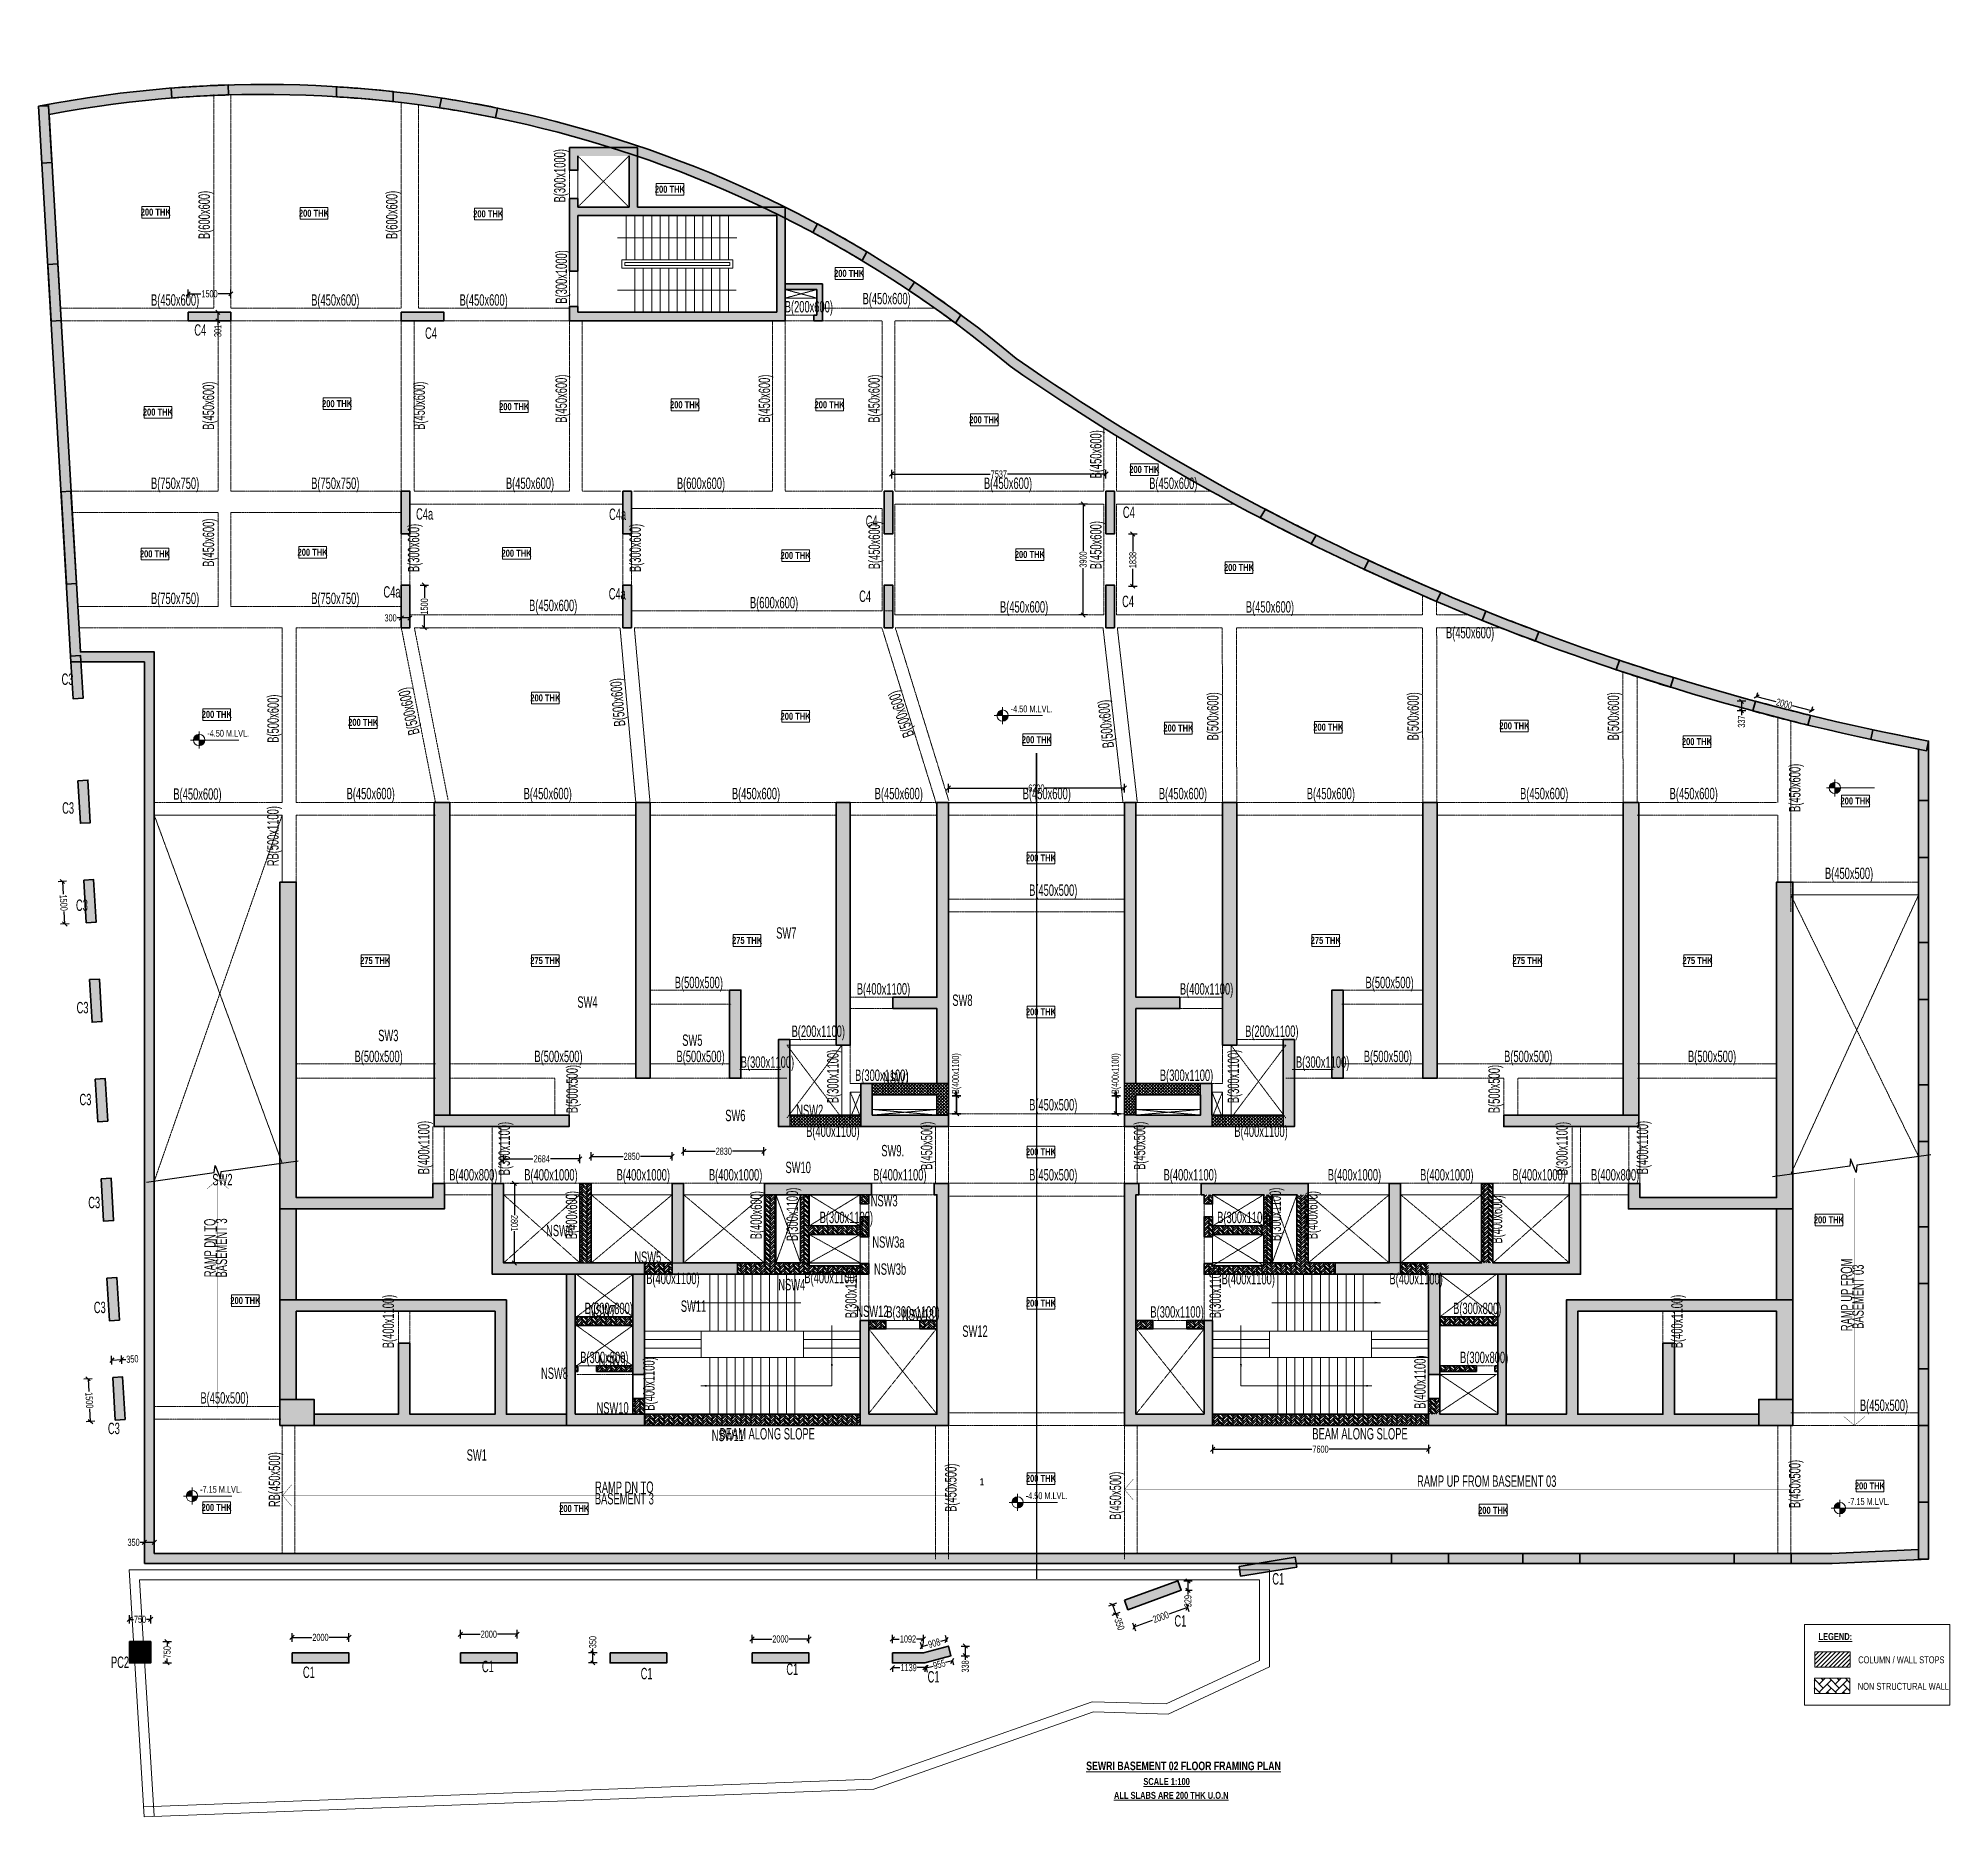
# Model space of a CAD drawing. Header units: millimetres. Extents: x -21 to 359617, y -13 to 62571.
# Drawn here: x -21 to 67263, y -13 to 62571 of the extents above.
import ezdxf

# ---------------------------------------------------------------- set-up
doc = ezdxf.new("R2010")
doc.units = ezdxf.units.MM
doc.linetypes.add('HIDDEN', pattern=[0.375, 0.25, -0.125])
doc.linetypes.add('HIDDEN2', pattern=[0.1875, 0.125, -0.0625])
for name, color, linetype, lineweight in [('A-ANNO-DIMS', 8, 'Continuous', 15), ('A-DETL-MISC', 35, 'Continuous', 15), ('A-FLOR-IDEN', 11, 'Continuous', 9), ('A-HIDD-ABVE', 8, 'HIDDEN', 20), ('A-HIDD-BELW', 8, 'HIDDEN2', 20), ('G-____-____-DIMS', 7, 'Continuous', 9), ('G-____-____-TEXT', 6, 'Continuous', 9), ('G-ANNO-TEXT', 231, 'Continuous', 9), ('S-BEAM', 7, 'Continuous', 18), ('S-BEAM-IDEN', 2, 'Continuous', 9), ('S-COL HATCH', 9, 'Continuous', 0), ('S-COLS', 5, 'Continuous', 35)]:
    doc.layers.add(name, color=color, linetype=linetype, lineweight=lineweight)
doc.layers.add('changes', color=7, linetype='Continuous')
doc.layers.add('SUNK SLAB', color=8, linetype='Continuous')
doc.styles.add('Dim.s & Anno.(Misc.)', font='ARIALN.TTF')
doc.styles.add('SOBHA', font='swisscl.ttf')
doc.styles.add('Swis721 LtCn BT', font='swisscl.ttf', dxfattribs={"width": 0.9, "height": 233.3551617873649})
doc.styles.add('Swis721 LtCn BT_1', font='swisscl.ttf', dxfattribs={"height": 239.9999999999999})
doc.styles.add('Swis721 LtCn BT_2', font='swisscl.ttf', dxfattribs={"height": 244.9922958397534})
doc.styles.add('Swis721 LtCn BT_B', font='', dxfattribs={"width": 0.9, "height": 246.9183359013865})
doc.styles.get('Swis721 LtCn BT_B').set_extended_font_data('Swis721 LtCn BT', bold=True)
doc.dimstyles.new('A-GFC-100', dxfattribs={"dimscale": 100, "dimtxt": 1.75, "dimasz": 1.5, "dimexe": 1.5, "dimexo": 0, "dimgap": 1, "dimtad": 1, "dimdsep": 46, "dimtxsty": 'Dim.s & Anno.(Misc.)', "dimblk": 'ARCHTICK', "dimcen": 0, "dimdle": 1.5, "dimclrd": 256, "dimclre": 8, "dimclrt": 6, "dimazin": 2, "dimtfac": 1, "dimtix": 1, "dimtmove": 2, "dimatfit": 3, "dimfxl": 1, "dimtolj": 1, "dimlwd": -1, "dimlwe": 9, "dimarcsym": 0})
doc.dimstyles.new('S-100', dxfattribs={"dimscale": 100, "dimtxt": 2.5, "dimasz": 1.5, "dimexe": 1.5, "dimexo": 1.5, "dimgap": 0.1, "dimtad": 0, "dimdec": 0, "dimrnd": 0.0005, "dimzin": 0, "dimdsep": 46, "dimtxsty": 'SOBHA', "dimblk": 'OBLIQUE', "dimcen": 0.09, "dimclrd": 8, "dimclre": 8, "dimclrt": 6, "dimadec": 0, "dimazin": 0, "dimtfac": 1, "dimtdec": 0, "dimtofl": 0, "dimtmove": 0, "dimatfit": 3, "dimfxl": 1.5, "dimfxlon": 1, "dimtolj": 1, "dimtzin": 0, "dimlwd": -1, "dimlwe": -1, "dimarcsym": 0})
pattern_1 = [(45, (-31966103.1804494, 21022167.40844137), (0, 113.1370849898476), [240, -80]), (135, (-31966046.6119069, 21022223.97698387), (8.9e-15, 113.1370849898476), [240, -80])]
pattern_2 = [(45, (-31794446.85298591, 20735559.74809882), (0, 169.7056274847714), [360, -120]), (135, (-31794362.00017216, 20735644.60091257), (1.33e-14, 169.7056274847714), [360, -120])]
pattern_3 = [(45, (-31794446.85298591, 20683630.74809882), (0, 169.7056274847714), [360, -120]), (135, (-31794362.00017216, 20683715.60091257), (1.33e-14, 169.7056274847714), [360, -120])]
pattern_4 = [(45, (-31794446.85419369, 20735559.7480981), (0, 113.1370849898476), [240, -80]), (135, (-31794390.28565119, 20735616.3166406), (8.9e-15, 113.1370849898476), [240, -80])]
pattern_5 = [(45, (-31957614.3187878, 21035168.33449695), (0, 113.1370849898476), [240, -80]), (135, (-31957557.7502453, 21035224.90303944), (8.9e-15, 113.1370849898476), [240, -80])]
pattern_6 = [(45, (-31785957.9913243, 20748560.67415439), (0, 169.7056274847714), [360, -120]), (135, (-31785873.13851056, 20748645.52696814), (1.33e-14, 169.7056274847714), [360, -120])]
pattern_7 = [(45, (-31785957.9913243, 20696631.67415439), (0, 169.7056274847714), [360, -120]), (135, (-31785873.13851056, 20696716.52696814), (1.33e-14, 169.7056274847714), [360, -120])]
pattern_8 = [(45, (-31785957.99253209, 20748560.67415367), (0, 113.1370849898476), [240, -80]), (135, (-31785901.42398959, 20748617.24269617), (8.9e-15, 113.1370849898476), [240, -80])]

msp = doc.modelspace()

# ---------------------------------------------------------------- texts
at = {"layer": 'A-FLOR-IDEN', "color": 1, "char_height": 246.9183359013865, "width": 1154.999999999998, "attachment_point": 2, "line_spacing_factor": 0.9642671421142559, "style": 'Swis721 LtCn BT_B'}
for s, insert in [('200 THK', (22213.05753699676, 57380.07450806102)), ('200 THK', (22213.05753699676, 57380.07450806102)), ('200 THK', (4116.057536996764, 56576.57450806102)), ('200 THK', (4116.057536996764, 56576.57450806102)), ('200 THK', (9685.057536996765, 56535.57450806102)), ('200 THK', (9685.057536996765, 56535.57450806102)), ('200 THK', (15818.55753699676, 56514.57450806102)), ('200 THK', (15818.55753699676, 56514.57450806102)), ('200 THK', (28521.55753699676, 54420.57450806102)), ('200 THK', (28521.55753699676, 54420.57450806102)), ('200 THK', (10499.05753699676, 49836.07450806102)), ('200 THK', (10499.05753699676, 49836.07450806102)), ('200 THK', (22747.05753699676, 49798.70362100503)), ('200 THK', (22747.05753699676, 49798.70362100503)), ('200 THK', (27833.05753699676, 49798.70362100503)), ('200 THK', (27833.05753699676, 49798.70362100503)), ('200 THK', (4191.557536996764, 49539.07450806102)), ('200 THK', (4191.557536996764, 49539.07450806102)), ('200 THK', (16731.55753699676, 49731.57450806102)), ('200 THK', (16731.55753699676, 49731.57450806102)), ('200 THK', (33278.05753699677, 49270.57450806102)), ('200 THK', (33278.05753699677, 49270.57450806102)), ('200 THK', (38912.05753699676, 47521.57450806102)), ('200 THK', (38912.05753699676, 47521.57450806102)), ('200 THK', (4088.311805568499, 44551.71575876823)), ('200 THK', (4088.311805568499, 44551.71575876823)), ('200 THK', (9637.057536996765, 44606.07450806102)), ('200 THK', (9637.057536996765, 44606.07450806102)), ('200 THK', (16815.05753699676, 44572.07450806102)), ('200 THK', (16815.05753699676, 44572.07450806102)), ('200 THK', (26637.55753699676, 44494.07450806102)), ('200 THK', (26637.55753699676, 44494.07450806102)), ('200 THK', (34882.55753699676, 44529.57450806102)), ('200 THK', (34882.55753699676, 44529.57450806102)), ('200 THK', (42245.05753699676, 44072.07450806102)), ('200 THK', (42245.05753699676, 44072.07450806102)), ('200 THK', (17830.05753699676, 39482.57450806102)), ('200 THK', (17830.05753699676, 39482.57450806102)), ('200 THK', (6263.557536996764, 38901.07450806102)), ('200 THK', (6263.557536996764, 38901.07450806102)), ('200 THK', (11419.05753699676, 38621.07450806102)), ('200 THK', (11419.05753699676, 38621.07450806102)), ('200 THK', (26637.55753699676, 38834.07450806102)), ('200 THK', (26637.55753699676, 38834.07450806102)), ('200 THK', (40111.55753699676, 38420.57450806102)), ('200 THK', (40111.55753699676, 38420.57450806102)), ('200 THK', (45387.55753699676, 38451.57450806102)), ('200 THK', (45387.55753699676, 38451.57450806102)), ('200 THK', (51939.05753699676, 38500.07450806102)), ('200 THK', (51939.05753699676, 38500.07450806102)), ('200 THK', (35128.55753699676, 38011.57450806102)), ('200 THK', (35128.55753699676, 38011.57450806102)), ('200 THK', (58364.05753699676, 37944.57450806102)), ('200 THK', (58364.05753699676, 37944.57450806102)), ('200 THK', (63946.05753699676, 35855.57450806102)), ('200 THK', (63946.05753699676, 35855.57450806102)), ('200 THK', (35274.28431244553, 33849.85647115982)), ('275 THK', (24930.46350583048, 30949.60809133699)), ('275 THK', (45297.25831621498, 30949.60809133699)), ('275 THK', (11840.46350583048, 30239.608091337)), ('275 THK', (17827.46350583048, 30239.608091337)), ('275 THK', (52400.25831621498, 30239.608091337)), ('275 THK', (58387.25831621498, 30239.608091337)), ('200 THK', (35274.28431244553, 28435.57182870558)), ('200 THK', (35274.28431244553, 23509.7791630452)), ('200 THK', (63008.39217134178, 21116.15323382369)), ('200 THK', (7271.65746654929, 18275.8478689914)), ('200 THK', (35274.28431244553, 18182.36966437226)), ('200 THK', (35274.28431244553, 12017.02855588993)), ('200 THK', (64451.89217362911, 11753.65323382368)), ('200 THK', (6258.797287329895, 10994.41072477153)), ('200 THK', (18846.4310919641, 10957.62325792512, -1.0246935e-09)), ('200 THK', (51191.00717386962, 10893.54279754436))]:
    msp.add_mtext(s, dxfattribs=dict(at, insert=insert))
at = {"layer": 'G-____-____-DIMS', "char_height": 239.9999999999999, "width": 1683.880654475457, "attachment_point": 1, "line_spacing_factor": 0.970125592708619, "style": 'Swis721 LtCn BT_1'}
for s, insert in [('-4.50 M.LVL.', (34208.66830126183, 39090.66326222322)), ('-4.50 M.LVL.', (5927.912731893224, 38232.22941467291)), ('-7.15 M.LVL.', (5677.446546565604, 11628.69635603329)), ('-4.50 M.LVL.', (34737.57105526314, 11405.42916794246)), ('-7.15 M.LVL.', (63677.21205143989, 11200.77933363741))]:
    msp.add_mtext(s, dxfattribs=dict(at, insert=insert))
at = {"layer": 'G-____-____-TEXT', "color": 5, "insert": (33193.71375507475, 11896.72343515357), "char_height": 246.9183359013865, "width": 329.9999999999996, "attachment_point": 2, "line_spacing_factor": 0.9642671421142559, "style": 'Swis721 LtCn BT_B'}
msp.add_mtext('1', dxfattribs=at)
at = {"layer": 'G-ANNO-TEXT', "color": 7, "char_height": 244.9922958397534, "attachment_point": 1, "line_spacing_factor": 0.9718478586403113, "style": 'Swis721 LtCn BT_2'}
for s, insert, width in [('\\fSwis721 LtCn BT|b1|i0|c0|p34|;\\LLEGEND:', (62644.20142428935, 6451.276082684606), 1299), ('COLUMN / WALL STOPS', (64040.10319164754, 5632.267994960159), 3845.238102011382), ('NON STRUCTURAL WALL', (64023.52054978893, 4699.380114474654), 3845.238102011382)]:
    msp.add_mtext(s, dxfattribs=dict(at, insert=insert, width=width))
at = {"layer": 'G-ANNO-TEXT', "color": 6, "insert": (36867.12219956876, 1928.480788455665), "char_height": 300, "width": 6923.659502614289, "attachment_point": 1, "line_spacing_factor": 0.9718478586403113, "style": 'Swis721 LtCn BT_2'}
msp.add_mtext('{\\fSwis721 LtCn BT|b1|i0|c0|p34;\\LSEWRI BASEMENT 02 FLOOR FRAMING PLAN }', dxfattribs=at)
at = {"layer": 'G-ANNO-TEXT', "color": 1, "char_height": 244.9922958397534, "attachment_point": 1, "line_spacing_factor": 0.9718478586403113, "style": 'Swis721 LtCn BT_2'}
for s, insert, width in [('{\\fSwis721 LtCn BT|b1|i0|c0|p34;\\LSCALE 1:100}', (38878.29303256036, 1351.433738497406), 1551.037292950693), ('{\\fSwis721 LtCn BT|b1|i0|c0|p34;\\LALL SLABS ARE 200 THK U.O.N}', (37844.03512951718, 862.447594804078), 3728.693422573189)]:
    msp.add_mtext(s, dxfattribs=dict(at, insert=insert, width=width))
at = {"layer": 'S-BEAM-IDEN', "style": 'Swis721 LtCn BT', "width": 0.8}
for s, rotation, p in [('B(300x1000)', 90.00000000000031, (18536.93512557805, 56792.32423149919, -1.3970702e-09)), ('B(600x600)', 90.00000000000031, (6020.223491243882, 55505.44736228263)), ('B(600x600)', 90.00000000000031, (12622.58805470527, 55505.44736228635, -1.221276e-09)), ('B(300x1000)', 90.00000000000031, (18590.72282103435, 53232.14428742727, -1.4005917e-09)), ('B(450x600)', 359.9999999999997, (3949.535350214553, 53160.60927277184)), ('B(450x600)', 359.9999999999997, (9587.18125380562, 53160.60927277184)), ('B(450x600)', 359.9999999999997, (14809.65169277401, 53160.60927277184)), ('B(200x600)', 359.9999999999997, (26256.7642077616, 52923.40816964334, -0.0436578448751945)), ('B(450x600)', 359.9999999999997, (28994.32531494634, 53208.78241216889, -1.640928e-09)), ('C4', 359.9999999999997, (5472.925364095581, 52104.25917482129)), ('C4', 359.9999999999997, (13595.8411913848, 51996.17368705323)), ('B(450x600)', 90.00000000000031, (6170.642248038066, 48792.10636835297, -1.221276e-09)), ('B(450x600)', 90.00000000000031, (13589.36265381412, 48790.93668073168)), ('B(450x600)', 90.00000000000031, (18587.22292449311, 49038.03494581333, -1.456898e-09)), ('B(450x600)', 90.00000000000031, (25737.22292496995, 49038.03494581333, -1.456898e-09)), ('B(450x600)', 90.00000000000031, (29597.87588594468, 49038.03498526042, -1.2847592e-09)), ('B(450x600)', 90.00000000000031, (37404.87588515864, 47081.92392177259, -1.3257795e-09)), ('B(750x750)', 359.9999999999997, (3949.535350218279, 46710.61588388806)), ('B(750x750)', 359.9999999999997, (9587.181253809345, 46710.61588388806)), ('B(450x600)', 359.9999999999997, (16441.42041842998, 46710.61588388806)), ('B(600x600)', 359.9999999999997, (22459.38113649548, 46710.61588388433)), ('B(450x600)', 359.9999999999997, (33265.59489558251, 46710.61588388806)), ('B(450x600)', 359.9999999999997, (39083.7500980346, 46710.61588388806)), ('C4a', 359.9999999999997, (13279.52035925151, 45629.71584161124)), ('C4a', 359.9999999999997, (20072.02469797791, 45618.57466621821)), ('C4', 359.9999999999997, (29105.16097478927, 45377.10123553252)), ('C4', 359.9999999999997, (38157.16042048843, 45689.89479411146)), ('B(450x600)', 90.00000000000031, (6170.642248038066, 43971.30517477667, -1.221276e-09)), ('B(300x600)', 90.00000000000031, (13391.96049869792, 43785.60752409449)), ('B(300x600)', 90.00000000000031, (21191.96049774424, 43785.60754507533, -1.3080283e-09)), ('B(450x600)', 90.00000000000031, (29604.87588594467, 43885.10756987458, -1.2847592e-09)), ('B(450x600)', 90.00000000000031, (37404.87588529275, 43885.10756987458, -1.2847592e-09)), ('B(750x750)', 359.9999999999997, (3949.53535022573, 42660.62521940967)), ('B(750x750)', 359.9999999999997, (9587.181253816796, 42660.62521940967)), ('C4a', 359.9999999999997, (12130.70872738571, 42888.25502044832)), ('C4a', 359.9999999999997, (20060.86305958391, 42821.38721136874)), ('C4', 359.9999999999997, (28874.4052626005, 42736.07185756167)), ('B(450x600)', 359.9999999999997, (17256.41240928308, 42413.3071879906)), ('B(600x600)', 359.9999999999997, (25031.38113649548, 42510.62521940222)), ('B(450x600)', 359.9999999999997, (33832.34212803827, 42360.62521940222)), ('C4', 359.9999999999997, (38130.9082469827, 42554.96937913945)), ('B(450x600)', 359.9999999999997, (42485.34212804199, 42360.62521940222)), ('B(450x600)', 359.9999999999997, (49530.34212804199, 41453.62521940222)), ('C3', 359.9999999999997, (800.1835812589652, 39815.65169045454)), ('B(500x600)', 103.0639541273866, (13407.84403322251, 38105.46063477299)), ('B(500x600)', 95.07955632983261, (20647.89562582956, 38373.96863655499, -1.4466135e-09)), ('B(500x600)', 89.99999999999969, (8446.324469894034, 37779.93738634637)), ('B(500x600)', 109.1773419647608, (30815.74333668859, 38049.28965770578, -2.3782459e-09)), ('B(500x600)', 96.2612320463146, (37846.26921748729, 37618.19160938388, -2.4127539e-09)), ('B(500x600)', 90.00000000000031, (41521.13937009485, 37861.308641204)), ('B(500x600)', 90.00000000000031, (48571.15184343965, 37861.31797910607, -1.4458071e-09)), ('B(500x600)', 90.00000000000031, (55621.13614953668, 37861.31606245911)), ('B(450x600)', 90.00000000000033, (62006.14491022736, 35344.38212561733)), ('C3', 359.9999999999997, (821.1004916130132, 35284.67005842677)), ('B(450x600)', 359.9999999999997, (4736.340631969136, 35776.38110044351)), ('RB(500x1100)', 89.99999999999969, (8438.320083085311, 33436.08136516935)), ('C3', 359.9999999999997, (1307.781410574776, 31863.10456600165)), ('SW7', 359.9999999999997, (25954.07619839148, 30885.83375507346)), ('B(500x500)', 359.9999999999997, (22384.25980057554, 29143.98195105544, -1.0436026e-09)), ('B(400x1100)', 359.9999999999996, (28792.77222540961, 28919.41596413156, -1.550137e-09)), ('C3', 359.9999999999997, (1328.83226058991, 28259.51810979968)), ('SW4', 359.9999999999997, (18956.37629939602, 28454.90919798738)), ('SW8', 359.9999999999997, (32154.06496288986, 28521.06608903161)), ('SW3', 359.9999999999997, (11945.65076839165, 27279.90697744614)), ('B(200x1100)', 359.9999999999996, (26496.65973323197, 27429.41596508524, -1.550137e-09)), ('B(500x500)', 359.9999999999997, (11113.16963554905, 26543.98693424216)), ('B(500x500)', 359.9999999999997, (17443.16963554905, 26543.98693424216)), ('B(500x500)', 359.9999999999997, (22444.59473305182, 26543.98693424216)), ('SW5', 359.9999999999997, (22647.30688404278, 27113.38610258824)), ('B(300x1100)', 89.99999999999969, (28148.48163573058, 25096.96773061654, -1.550137e-09)), ('B(300x1100)', 90.00000000000033, (42245.90564512447, 25096.96773061654, -1.550137e-09)), ('B(500x500)', 359.9999999999997, (51576.16963554905, 26543.98693424216)), ('B(500x500)', 359.9999999999997, (58047.16963554905, 26543.98693424216)), ('B(500x500)', 89.99999999999969, (18969.0712148732, 24745.95014859861)), ('B(300x1100)', 359.9999999999997, (24707.36459344612, 26343.98693424216)), ('B(300x1100)', 359.9999999999996, (28730.9429739377, 25879.41596436998, -1.550137e-09)), ('B(500x500)', 90.00000000000033, (51425.31606598184, 24745.95014859861)), ('NSW1', 359.9999999999997, (29718.71824299903, 25777.13002769029)), ('C3', 359.9999999999997, (1431.441202361, 25026.78178893155)), ('NSW2', 359.9999999999997, (26661.37806187556, 24642.77467573187)), ('B(400x1100)', 89.99999999999969, (13748.323632188, 22595.27640878534)), ('B(300x1100)', 89.99999999999969, (16580.5712148732, 22559.80270429826)), ('SW6', 359.9999999999997, (24161.048283249, 24464.30830215415)), ('B(400x1100)', 359.9999999999996, (27009.53674474345, 23909.56071332222, -1.550137e-09)), ('B(450x500)', 89.99999999999969, (31448.48163906844, 22750.05936933807, -1.1419985e-09)), ('B(450x500)', 90.00000000000033, (38945.90684964494, 22750.05936933807, -1.1419985e-09)), ('B(400x1100)', 359.9999999999996, (42082.0175042151, 23909.56071332222, -1.550137e-09)), ('B(300x1100)', 90.00000000000033, (53813.81606598185, 22559.80270429826)), ('B(400x1100)', 90.00000000000033, (56646.06364866704, 22595.27640878534)), ('SW9.', 359.9999999999997, (29654.31558945761, 23226.48583508408)), ('SW10', 359.9999999999997, (26282.15023574965, 22637.45132130882)), ('SW2', 359.9999999999997, (6107.912978023154, 22208.97531139603)), ('B(400x800)', 359.9999999999997, (14445.49676703648, 22376.69146632156)), ('B(400x1000)', 359.9999999999997, (17087.23178008557, 22376.69146632156)), ('B(400x1000)', 359.9999999999997, (20337.23178008557, 22376.69146632156)), ('B(400x1000)', 359.9999999999997, (23587.23178008558, 22376.69146632156)), ('B(400x1100)', 359.9999999999997, (29367.25187924863, 22376.69146632156)), ('B(450x500)', 359.9999999999997, (34857.66974201785, 22376.69146608686)), ('C3', 359.9999999999997, (1739.703331570936, 21401.87816994017)), ('B(400x600)', 89.99999999999969, (18948.4871653466, 20308.73600844419)), ('B(400x600)', 89.99999999999969, (25448.4871653466, 20308.73600844419)), ('B(300x1100)', 89.99999999999969, (26718.4871653466, 20246.08856414384)), ('NSW3', 359.9999999999997, (29280.74671399579, 21466.45514986044)), ('B(300x1100)', 89.99999999999969, (43720.49987193555, 20246.08856414384)), ('B(400x600)', 89.99999999999969, (45011.0601537934, 20308.73600844419, -1.5527283e-09)), ('B(400x600)', 89.99999999999969, (51508.36887617768, 20157.07113731778, -1.5527283e-09)), ('RAMP DN TO', 90.00000000000031, (6220.137926552308, 18973.49738222113)), ('BASEMENT 3', 90.00000000000031, (6625.074534319205, 18965.37156308567)), ('B(300x1100)', 359.9999999999997, (27484.92426632331, 20877.40150612718)), ('NSW6', 359.9999999999997, (17856.49729025722, 20414.88283051676)), ('NSW3a', 359.9999999999997, (29339.2467139958, 20011.95514986044)), ('NSW5', 359.9999999999997, (20960.67170608775, 19478.45328749841)), ('RAMP UP FROM', 90.00000000000031, (63828.59890786916, 17073.69096334403)), ('B(400x1100)', 359.9999999999997, (21380.20370013625, 18731.3147890096)), ('NSW4', 359.9999999999997, (26028.49084157483, 18512.86053735143)), ('B(400x1100)', 359.9999999999997, (26946.13173715756, 18760.149763116)), ('B(300x1100)', 89.99999999999969, (28786.99276442067, 17532.44113864875, -1.550137e-09)), ('NSW3b', 359.9999999999997, (29397.7467139958, 19058.45514986044)), ('B(300x1100)', 90.00000000000033, (41607.39451643438, 17532.44113864875, -1.550137e-09)), ('B(400x1100)', 359.9999999999997, (41630.53470568717, 18720.95997347063)), ('B(400x1100)', 359.9999999999997, (47540.25188685567, 18720.95997347063)), ('BASEMENT 03', 90.00000000000031, (64233.53551563606, 17157.76697907349)), ('B(400x1100)', 89.99999999999969, (12499.96327919499, 16475.3589951483)), ('B(400x1100)', 90.00000000000033, (57860.42520723105, 16475.3589951483)), ('C3', 359.9999999999997, (1936.237460438025, 17711.12382169193)), ('B(300x800)', 359.9999999999997, (19214.99270084114, 17676.70304945981)), ('NSW7', 359.9999999999997, (19363.7426159157, 17596.14988883337)), ('SW11', 359.9999999999997, (22596.96789487438, 17755.12569195529)), ('NSW12', 359.9999999999997, (28776.88803354264, 17575.52807653075)), ('B(300x1100)', 359.9999999999997, (29831.00861826898, 17551.49037908888)), ('NSW13', 359.9999999999997, (30382.11022103937, 17450.34423156208)), ('B(300x800)', 359.9999999999997, (49780.99270084114, 17676.70304945981)), ('SW12', 359.9999999999997, (32506.61647324995, 16874.6614850325)), ('B(300x800)', 359.9999999999997, (19056.97973943115, 15951.49189709997)), ('NSW9', 359.9999999999997, (19706.50536940978, 15822.27446399381)), ('B(400x1100)', 90.00000000000031, (48813.69556396068, 14340.64428653693)), ('NSW8', 359.9999999999997, (17677.85526773692, 15393.49748148522)), ('B(400x1100)', 90.00000000000031, (21675.02948803814, 14278.14428653693)), ('B(450x500)', 359.9999999999997, (5688.552532274139, 14526.37816638252)), ('NSW10', 359.9999999999997, (19631.17547187568, 14172.96537138274)), ('C3', 359.9999999999997, (2432.193700905753, 13452.6988250961)), ('NSW11', 359.9999999999997, (23685.22763844566, 13204.39403033009)), ('BEAM ALONG SLOPE', 359.9999999999997, (23960.57680681334, 13263.33242643749)), ('BEAM ALONG SLOPE', 359.9999999999997, (44826.5174446179, 13263.33242643749)), ('RB(450x500)', 89.99999999999969, (8490.714453142, 10882.82686022421)), ('SW1', 359.9999999999997, (15061.08727736385, 12516.08526111892)), ('B(450x500)', 89.99999999999969, (32301.42928543301, 10716.88352806246)), ('B(450x500)', 90.00000000000033, (62004.89159547523, 10848.61931324503)), ('B(450x500)', 90.00000000000033, (38092.95799399153, 10433.16606225198)), ('C1', 359.9999999999997, (43416.39174046354, 8159.662702889502)), ('C1', 359.9999999999997, (39971.0829227081, 6678.438673870026)), ('PC2', 359.9999999999997, (2538.999418713016, 5224.756582231581)), ('C1', 359.9999999999997, (15596.48674232126, 5076.921954502672)), ('C1', 359.9999999999997, (26311.44753093631, 4980.117750061065)), ('C1', 359.9999999999997, (9295.86464604722, 4871.487398104131)), ('C1', 359.9999999999997, (21184.60565161319, 4826.543886193395)), ('C1', 359.9999999999997, (31284.24763875814, 4712.973432247847))]:
    msp.add_text(s, height=400, rotation=rotation, dxfattribs=at).set_placement(p)
for s, p in [('B(450x600)', (10833.48650491969, 35792.26010955995)), ('B(450x600)', (17065.57274990142, 35792.26010955995)), ('B(450x600)', (24396.88076303513, 35792.26010955995)), ('B(450x600)', (29422.03872042508, 35792.26010955995)), ('B(450x600)', (34631.39915407808, 35792.26010955995)), ('B(450x600)', (39423.30796782286, 35792.26010955995)), ('B(450x600)', (44630.32814080627, 35792.26010955995)), ('B(450x600)', (52138.62911585704, 35792.26010955995)), ('B(450x600)', (57402.62543509142, 35792.26010955995)), ('B(450x500)', (62870.15871541933, 32984.644275823)), ('B(450x500)', (34857.66974201785, 32392.24979546047)), ('B(400x1100)', (40163.91300214813, 28919.41596413156, -1.550137e-09)), ('B(500x500)', (46697.72152344124, 29143.98195105544, -1.0436026e-09)), ('B(200x1100)', (42460.02549432576, 27429.41596508524, -1.550137e-09)), ('B(500x500)', (46637.38659096495, 26543.98693424216)), ('B(300x1100)', (39458.63273902596, 25879.41596436998, -1.550137e-09)), ('B(300x1100)', (44249.32184196994, 26343.98693424216)), ('B(450x500)', (34857.66974201785, 24842.25460839024)), ('B(400x1100)', (39589.43334830911, 22376.69146632156)), ('B(400x1000)', (45369.45344747216, 22376.69146632156)), ('B(400x1000)', (48619.45344747216, 22376.69146632156)), ('B(400x1000)', (51869.45344747217, 22376.69146632156)), ('B(400x800)', (54636.48334912196, 22376.69146632156)), ('B(300x1100)', (41477.14593902962, 20877.40150612718)), ('B(300x1100)', (39125.67660928877, 17551.49037908888)), ('B(300x800)', (50025.00087048471, 15951.49189709997)), ('B(450x500)', (64100.96849296228, 14268.13532377904)), ('RAMP DN TO', (19578.89931579293, 11383.89237104854, -1.0837132e-09)), ('RAMP UP FROM BASEMENT 03', (48513.46701141061, 11597.25863594314)), ('BASEMENT 3', (19570.77349665747, 10978.95576328164, -1.0837132e-09))]:
    msp.add_text(s, height=400, dxfattribs=at).set_placement(p)

# ---------------------------------------------------------------- blocks, each defined once
blk = doc.blocks.new('_ARCHTICK')
at = {"color": 0, "linetype": 'ByBlock', "const_width": 0.15}
blk.add_lwpolyline([(-0.5, -0.5), (0.5, 0.5)], dxfattribs=at)
blk = doc.blocks.new('A$C31bf04c8')
at = {"layer": 'S-COL HATCH', "transparency": 33554687}
h = blk.add_hatch(color=256, dxfattribs=at)
h.dxf.hatch_style = 1
edge = h.paths.add_edge_path()
edge.add_line((-12645.22190790623, -10575.19985628128), (46759.53647775203, -10575.19985628128))
edge.add_line((46759.53647775203, -10575.19985628128), (50154.77851886302, -10425.00601053238))
edge.add_line((50154.77851886302, -10425.00601053238), (50154.77851886302, 18362.28214049339))
edge.add_arc((65982.97857690603, 101150.6081447527), 84287.8332837242, 235.3318360843077, 259.1763076908551, ccw=False)
edge.add_arc((-8446.611141368747, 268.2098512127995), 41199.68046838963, 49.9961516128636, 101.0852321286915)
edge.add_line((-16368.03390341252, 40699.19712734222), (-15227.48269014805, 21150.0005850792))
edge.add_line((-15227.48269014805, 21150.0005850792), (-12645.22190790623, 21150.00058484077))
edge.add_line((-12645.22190790623, 21150.00058484077), (-12645.22190790623, -10575.19985628128))
edge = h.paths.add_edge_path(flags=16)
edge.add_line((-12295.22190838307, -10225.19985580444), (46751.79886502772, -10225.19985580444))
edge.add_line((46751.79886502772, -10225.19985580444), (49804.77851838618, -10090.14652299881))
edge.add_line((49804.77851838618, -10090.14652299881), (49804.77851838618, 18073.36296987534))
edge.add_arc((65982.9785742499, 101150.6081398986), 84637.83327854906, 235.3207608542366, 258.9803174311657, ccw=False)
edge.add_arc((-8446.611140910538, 268.2098531685769), 40849.68046623029, 49.97334944151059, 100.6567920093794)
edge.add_line((-16000.76089220494, 40413.33677697181), (-14897.30743341893, 21500.00058507919))
edge.add_line((-14897.30743341893, 21500.00058507919), (-12295.22190838307, 21500.00058460236))
edge.add_line((-12295.22190838307, 21500.00058460236), (-12295.22190838307, -10225.19985580444))
h = blk.add_hatch(color=256, dxfattribs=at)
h.dxf.hatch_style = 1
h.paths.add_polyline_path([(-9680.507208030673, 41099.25634849444), (-9699.67745225504, 41448.83023893833, 0.011850094801779), (-11696.67691299319, 41339.31694778055), (-11677.5066617839, 40989.74305733666, -0.0119492284188127)])
h = blk.add_hatch(color=256, dxfattribs=at)
h.dxf.hatch_style = 1
h.paths.add_polyline_path([(-3886.379517793655, 40862.68513311073), (-3886.37951593101, 41214.73544520885, 0.0118917816617123), (-5886.37951593101, 41382.61749047413), (-5886.37951593101, 41031.98205364495, -0.0119919745653029)])
h = blk.add_hatch(color=256, dxfattribs=at)
h.dxf.hatch_style = 1
h.paths.add_polyline_path([(-16018.62856588885, 40719.59102217108), (-16368.03440779075, 40699.20577195286), (-16251.54726236686, 38702.60096753762), (-15902.14142139628, 38722.9862177521)])
h = blk.add_hatch(color=256, dxfattribs=at)
h.dxf.hatch_style = 1
h.paths.add_polyline_path([(-282.2607116214931, 40293.69900645315), (-212.526349119842, 40636.68168668821, 0.0118113912016586), (-2181.819570951164, 40988.96906228736), (-2251.632284607739, 40645.60098743066, -0.0119099033513172)])
h = blk.add_hatch(color=256, dxfattribs=at)
h.dxf.hatch_style = 1
h.paths.add_polyline_path([(3425.353111915291, 39251.15887107328), (2314.552913472057, 39251.15887107328), (2314.552825734019, 38451.158669848), (2614.552662178874, 38451.158669848), (2614.552662178874, 38951.15887107328), (3425.353111915291, 38951.15887107328)], flags=17)
h.paths.add_polyline_path([(3725.35311191529, 39251.15887107328), (3425.353111915291, 39251.15887107328), (3425.353111915291, 38951.15887107328), (3725.35311191529, 38951.15887107328)], flags=17)
h.paths.add_polyline_path([(3763.891615465283, 39251.15887107328), (3725.35311191529, 39251.15887107328), (3725.35311191529, 38951.15887107328), (4414.552661702037, 38951.15887107328), (4414.552661702037, 37151.158669848), (2614.552662178874, 37151.158669848), (2614.552662178874, 37451.158669848), (2314.552741810679, 37451.158669848), (2314.552636906505, 34901.158669848), (2614.552661702037, 34901.158669848), (2614.552661702037, 36851.158669848), (9455.692081548274, 36851.158669848), (9455.692081548274, 37151.158669848), (9141.078686054794, 37151.158669848), (9136.835278585553, 37141.03068506718, 0.0001403111666475), (9115.549892831594, 37151.158669848), (4714.552661702037, 37151.158669848), (4714.552661702037, 39251.15887107328), (4610.311843480914, 39251.15887107328), (4539.36850810796, 38999.99560028687, 0.0048521537077584)])
h.paths.add_polyline_path([(9914.552662655711, 37151.158669848), (9455.692081548274, 37151.158669848), (9455.692081548274, 36851.158669848), (9614.552662178876, 36851.158669848), (9614.552662178876, 33451.15866960958), (9455.692081548274, 33451.15866960958), (9455.692081548274, 33151.15866960958), (9914.552662655711, 33151.15866960958)])
h.paths.add_polyline_path([(9455.692081548274, 33451.15866960958), (2614.552661702037, 33451.15866960958), (2614.552661702037, 33651.158669848), (2314.552662178874, 33651.158669848), (2314.552662178874, 33151.15866960958), (9455.692081548274, 33151.15866960958)])
h = blk.add_hatch(color=256, dxfattribs=at)
h.dxf.hatch_style = 1
h.paths.add_polyline_path([(11045.06363138184, 36565.69092820213), (10879.2401247248, 36257.46606785432, -0.0119099194119703), (12617.95104505121, 35267.9436985068), (12783.961324092, 35576.51572230086, 0.011811406777988)])
h = blk.add_hatch(color=256, dxfattribs=at)
h.dxf.hatch_style = 1
h.paths.add_polyline_path([(-15694.00020724535, 35156.51154147834), (-16043.40604635328, 35136.12629126385), (-15926.91890232637, 33139.5214866139), (-15577.51306321844, 33159.90673683211)])
h = blk.add_hatch(color=256, dxfattribs=at)
h.dxf.hatch_style = 1
h.paths.add_polyline_path([(11224.5519891493, 34450.01884901524), (9914.55266494304, 34449.99286655709), (9914.555183216931, 34249.98979169875), (11024.55202298984, 34250.01180731505), (11024.58985687792, 33349.99286634475), (10924.57314150035, 33350.01290975884), (10924.57708794996, 33151.1586724706), (11224.57777387276, 33149.98890175298), (11224.55198914557, 33349.99286634848)])
h = blk.add_hatch(color=256, dxfattribs=at)
h.dxf.hatch_style = 1
h.paths.add_polyline_path([(14461.53178168461, 34512.18325436115), (14266.69796415418, 34221.42599554732, -0.0119099194350363), (15901.64477842674, 33068.50834618509), (16096.69803826883, 33359.5930983685, 0.0118114067623344)])
h = blk.add_hatch(color=256, dxfattribs=at)
h.dxf.hatch_style = 1
h.paths.add_polyline_path([(-11101.74020648375, 33451.15858155862), (-11101.74020555243, 33151.15858174488), (-9601.740205552429, 33151.15858663246), (-9601.740206483752, 33451.15858574584)])
h = blk.add_hatch(color=256, dxfattribs=at)
h.dxf.hatch_style = 1
h.paths.add_polyline_path([(-3599.794399350882, 33451.15860553831), (-3599.79439841956, 33151.1586064212), (-2099.794398419559, 33151.15860944986), (-2099.794399350882, 33451.15860949829)])
h = blk.add_hatch(color=256, dxfattribs=at)
h.dxf.hatch_style = 1
h.paths.add_polyline_path([(-15227.36483162269, 27149.97082721069), (-15576.77067259326, 27129.58557769284), (-15387.47906606272, 23885.10276979953), (-15038.07322509214, 23905.48802024871)])
h = blk.add_hatch(color=256, dxfattribs=at)
h.dxf.hatch_style = 1
h.paths.add_polyline_path([(-3599.794376533479, 25651.1652164869), (-3299.794378116728, 25651.16521741822), (-3299.794382307679, 27151.16521741822), (-3599.794380258769, 27151.1652164869)])
h = blk.add_hatch(color=256, dxfattribs=at)
h.dxf.hatch_style = 1
h.paths.add_polyline_path([(-3599.79426477477, 25651.16528400406), (-3299.794264495373, 25651.16528400406), (-3299.794264495373, 27151.16528400406), (-3599.79426477477, 27151.16528400406)])
h = blk.add_hatch(color=256, dxfattribs=at)
h.dxf.hatch_style = 1
h.paths.add_polyline_path([(4200.20562095195, 25651.16523743793), (4500.205622628331, 25651.16523836926), (4500.205618903041, 27151.16523836926), (4200.205616760999, 27151.16523743793)])
h = blk.add_hatch(color=256, dxfattribs=at)
h.dxf.hatch_style = 1
h.paths.add_polyline_path([(4200.205734573304, 25651.16528400406), (4500.205732524395, 25651.16528400406), (4500.205732524395, 27151.16528400406), (4200.205734573304, 27151.16528400406)])
h = blk.add_hatch(color=256, dxfattribs=at)
h.dxf.hatch_style = 1
h.paths.add_polyline_path([(13400.2056225352, 25651.16526235267), (13700.20562095195, 25651.16526305303), (13700.205616761, 27151.16526305303), (13400.20561880991, 27151.16526235267)])
h = blk.add_hatch(color=256, dxfattribs=at)
h.dxf.hatch_style = 1
h.paths.add_polyline_path([(13400.20573429391, 25651.16528400406), (13700.20573410764, 25651.16528400406), (13700.20573410764, 27151.16528400406), (13400.20573429391, 27151.16528400406)])
h = blk.add_hatch(color=256, dxfattribs=at)
h.dxf.hatch_style = 1
h.paths.add_polyline_path([(21200.20562095195, 25651.16528330743), (21500.20562262833, 25651.16528400406), (21500.20561890304, 27151.16528400406), (21200.205616761, 27151.16528330743)])
h = blk.add_hatch(color=256, dxfattribs=at)
h.dxf.hatch_style = 1
h.paths.add_polyline_path([(21200.20573457331, 25651.16528400406), (21500.2057325244, 25651.16528400406), (21500.2057325244, 27151.16528400406), (21200.20573457331, 27151.16528400406)])
h = blk.add_hatch(color=256, dxfattribs=at)
h.dxf.hatch_style = 1
h.paths.add_polyline_path([(28420.13920155913, 25305.90619404986), (28601.82631585375, 25606.50681078061, -0.0060300541328902), (26815.31954800338, 26517.1875420697), (26633.94796350226, 26217.10894830898, 0.0060046413283246)])
h = blk.add_hatch(color=256, dxfattribs=at)
h.dxf.hatch_style = 1
h.paths.add_polyline_path([(30444.46339140087, 24721.45040088892), (30296.34775915742, 24404.33521421999, 0.0043087043167823), (32836.48160387203, 23273.42063678801), (32984.64532437176, 23590.63881636783, -0.0043268481438015)])
h = blk.add_hatch(color=256, dxfattribs=at)
h.dxf.hatch_style = 1
h.paths.add_polyline_path([(-3599.794370945544, 22351.17455201596), (-3299.794368803502, 22351.17455294728), (-3299.794372994453, 23851.17455294728), (-3599.794374670834, 23851.17455201596)])
h = blk.add_hatch(color=256, dxfattribs=at)
h.dxf.hatch_style = 1
h.paths.add_polyline_path([(-3599.794266171754, 22351.17461953685), (-3299.794266358019, 22351.17461953685), (-3299.794266358019, 23851.17461953685), (-3599.794266171754, 23851.17461953685)])
h = blk.add_hatch(color=256, dxfattribs=at)
h.dxf.hatch_style = 1
h.paths.add_polyline_path([(4200.205630265176, 22351.17457297072), (4500.205628681928, 22351.17457390204), (4500.20562588796, 23851.17457390204), (4200.205626074224, 23851.17457297072)])
h = blk.add_hatch(color=256, dxfattribs=at)
h.dxf.hatch_style = 1
h.paths.add_polyline_path([(4200.205732710659, 22351.17461953685), (4500.205731127411, 22351.17461953685), (4500.205731127411, 23851.17461953685), (4200.205732710659, 23851.17461953685)])
h = blk.add_hatch(color=256, dxfattribs=at)
h.dxf.hatch_style = 1
h.paths.add_polyline_path([(13400.20562812313, 22351.1745983474), (13700.20562979951, 22351.17459858209), (13700.20562607422, 23851.17459858209), (13400.2056248635, 23851.1745983474)])
h = blk.add_hatch(color=256, dxfattribs=at)
h.dxf.hatch_style = 1
h.paths.add_polyline_path([(13400.20573289692, 22351.17461953685), (13700.20573271066, 22351.17461953685), (13700.20573271066, 23851.17461953685), (13400.20573289692, 23851.17461953685)])
h = blk.add_hatch(color=256, dxfattribs=at)
h.dxf.hatch_style = 1
h.paths.add_polyline_path([(21200.20563026518, 22351.17461883649), (21500.20562868193, 22351.17461953685), (21500.20562588796, 23851.17461953685), (21200.20562607423, 23851.17461883649)])
h = blk.add_hatch(color=256, dxfattribs=at)
h.dxf.hatch_style = 1
h.paths.add_polyline_path([(21200.20573271066, 22351.17461953685), (21500.20573112741, 22351.17461953685), (21500.20573112741, 23851.17461953685), (21200.20573271066, 23851.17461953685)])
h = blk.add_hatch(color=256, dxfattribs=at)
h.dxf.hatch_style = 1
h.paths.add_polyline_path([(36309.7524298653, 21881.72621195018), (36441.37668698281, 22209.28438184038, -0.0060148017713095), (34576.22656182572, 22931.67414105311), (34444.98130914941, 22605.0591201894, 0.006030345616494)])
h = blk.add_hatch(color=256, dxfattribs=at)
h.dxf.hatch_style = 1
h.paths.add_polyline_path([(-15238.98340471461, 21348.21740726382), (-15151.61804983765, 19850.76380383596), (-14802.21220747009, 19871.14905335381), (-14889.57756374404, 21368.60265678167)])
h = blk.add_hatch(color=256, dxfattribs=at)
h.dxf.hatch_style = 1
h.paths.add_polyline_path([(41069.59452968091, 20258.57727995887), (41181.79505573586, 20594.16746113077, -0.0060147708890324), (39277.29233469814, 21205.28147134558), (39165.15158186108, 20869.87012461201, 0.0060303457567743)])
h = blk.add_hatch(color=256, dxfattribs=at)
h.dxf.hatch_style = 1
h.paths.add_polyline_path([(45906.3900215365, 18925.80282298103), (46001.80741254613, 19265.37358707189, -0.0060158293301337), (44064.28255045786, 19763.36587971449), (43968.71632428839, 19423.26551262289, 0.006031451040052)])
h = blk.add_hatch(color=256, dxfattribs=at)
h.dxf.hatch_style = 1
h.paths.add_polyline_path([(48195.26784691587, 18762.7021320723), (48125.19449844583, 18419.78854798898), (50084.70069069042, 18019.36941334233), (50154.77403916046, 18362.28299696371)])
h = blk.add_hatch(color=256, dxfattribs=at)
h.dxf.hatch_style = 1
h.paths.add_polyline_path([(-14983.31658997014, 16966.0548682101), (-14895.95123509317, 15468.60126477852), (-14546.54539365694, 15488.98651429638), (-14633.91074899956, 16986.44011772796)])
h = blk.add_hatch(color=256, dxfattribs=at)
h.dxf.hatch_style = 1
h.paths.add_polyline_path([(50154.77403869479, 16269.2822600007), (49804.77403860167, 16269.2822600007), (49804.77403860167, 14269.2822600007), (50154.77403869479, 14269.2822600007)])
h = blk.add_hatch(color=256, dxfattribs=at)
h.dxf.hatch_style = 1
h.paths.add_polyline_path([(-14779.11744395643, 13466.0548682101), (-14691.75208768248, 11968.60126477852), (-14342.34624671191, 11988.98651429638), (-14429.71160438284, 13486.44011772796)])
h = blk.add_hatch(color=256, dxfattribs=at)
h.dxf.hatch_style = 1
h.paths.add_polyline_path([(49804.77403860167, 9269.282260000706), (50154.77403869479, 9269.282260000706), (50154.77403869479, 11269.2822600007), (49804.77403860167, 11269.2822600007)])
h = blk.add_hatch(color=256, dxfattribs=at)
h.dxf.hatch_style = 1
h.paths.add_polyline_path([(-14574.91829747706, 9966.054868210107), (-14487.55294213444, 8468.601264778525), (-14138.14710116386, 8488.986514296383), (-14225.51245604083, 9986.440117727965)])
h = blk.add_hatch(color=256, dxfattribs=at)
h.dxf.hatch_style = 1
h.paths.add_polyline_path([(-14370.71915053204, 6466.054868210107), (-14283.35379425809, 4968.601264778524), (-13933.94795328751, 4988.986514296382), (-14021.31331095844, 6486.440117727965)])
h = blk.add_hatch(color=256, dxfattribs=at)
h.dxf.hatch_style = 1
h.paths.add_polyline_path([(50154.77403869479, 6269.282260000705), (49804.77403860167, 6269.282260000705), (49804.77403860167, 4269.282260000705), (50154.77403869479, 4269.282260000705)])
h = blk.add_hatch(color=256, dxfattribs=at)
h.dxf.hatch_style = 1
h.paths.add_polyline_path([(-14166.37169326097, 2963.512794371695), (-14079.006338384, 1466.059190940112), (-13729.6004964821, 1486.44444045797), (-13816.96585229039, 2983.898043889553)])
h = blk.add_hatch(color=256, dxfattribs=at)
h.dxf.hatch_style = 1
h.paths.add_polyline_path([(50154.77403869479, 1269.282260000706), (49804.77403860167, 1269.282260000706), (49804.77403860167, -730.7177399992943), (50154.77403869479, -730.7177399992943)])
h = blk.add_hatch(color=256, dxfattribs=at)
h.dxf.hatch_style = 1
h.paths.add_polyline_path([(-13962.1725467816, -536.4872056283056), (-13874.80719050765, -2033.940809059888), (-13525.40134953707, -2013.55555954203), (-13612.76670720801, -516.1019561104476)])
h = blk.add_hatch(color=256, dxfattribs=at)
h.dxf.hatch_style = 1
h.paths.add_polyline_path([(-13758.12171202525, -4033.945131558925), (-13670.75635481998, -5531.398734986782), (-13321.35051571205, -5511.013485468924), (-13408.71587152034, -4013.559881575406)])
h = blk.add_hatch(color=256, dxfattribs=at)
h.dxf.hatch_style = 1
h.paths.add_polyline_path([(49804.77403860167, -5724.030083488673), (50154.77403916046, -5724.030083488673), (50154.77403916046, -3724.030083488673), (49804.77403860167, -3724.030083488673)])
h = blk.add_hatch(color=256, dxfattribs=at)
h.dxf.hatch_style = 1
h.paths.add_polyline_path([(49804.77467297017, -10420.82390606031), (50154.77467352897, -10420.82390606031), (50154.77467352897, -8420.823906060308), (49804.77467297017, -8420.823906060308)])
h = blk.add_hatch(color=256, dxfattribs=at)
h.dxf.hatch_style = 1
h.paths.add_polyline_path([(25885.91601011902, -10678.2072516866), (25941.59233068675, -11023.75051563233), (27916.12526924908, -10705.60011218861), (27860.44894868136, -10360.05684824288)])
h = blk.add_hatch(color=256, dxfattribs=at)
h.dxf.hatch_style = 1
h.paths.add_polyline_path([(31254.68912032992, -10224.03008209169), (31254.68912079558, -10574.03008265048), (33254.68912032992, -10574.03008265048), (33254.68912126124, -10224.03008209169)])
h = blk.add_hatch(color=256, dxfattribs=at)
h.dxf.hatch_style = 1
h.paths.add_polyline_path([(35879.76312229038, -10224.03008209169), (35879.76312275603, -10574.03008265048), (37879.76312229037, -10574.03008265048), (37879.7631232217, -10224.03008209169)])
h = blk.add_hatch(color=256, dxfattribs=at)
h.dxf.hatch_style = 1
h.paths.add_polyline_path([(43314.71465666219, -10224.03008618206), (43314.71465712786, -10574.03008674085), (45314.7146566622, -10574.03008674085), (45314.71465759351, -10224.03008618206)])
h = blk.add_hatch(color=256, dxfattribs=at)
h.dxf.hatch_style = 1
h.paths.add_polyline_path([(23854.50072690472, -11522.18230415508), (23735.33019573986, -11193.09510591253), (21854.77660979703, -11874.08961050585), (21973.94714096188, -12203.17680875584)])
h = blk.add_hatch(color=256, dxfattribs=at)
h.dxf.hatch_style = 1
h.paths.add_polyline_path([(-5445.635634809733, -14074.03015821799), (-5445.635634809733, -13724.03015835955), (-7445.635634809733, -13724.03015835955), (-7445.635634809733, -14074.03015821799)])
h = blk.add_hatch(color=256, dxfattribs=at)
h.dxf.hatch_style = 1
h.paths.add_polyline_path([(478.4713700190186, -14074.03015821799), (478.4713700190186, -13724.03015835955), (-1521.528629980981, -13724.03015835955), (-1521.528629980981, -14074.03015821799)])
h = blk.add_hatch(color=256, dxfattribs=at)
h.dxf.hatch_style = 1
h.paths.add_polyline_path([(5745.245840776711, -14074.03015821799), (5745.245840776711, -13724.03015835955), (3745.245840776712, -13724.03015835955), (3745.245840776712, -14074.03015821799)])
h = blk.add_hatch(color=256, dxfattribs=at)
h.dxf.hatch_style = 1
h.paths.add_polyline_path([(10745.24584078043, -14074.03015821799), (10745.24584078043, -13724.03015835955), (8745.245840780437, -13724.03015835955), (8745.245840780437, -14074.03015821799)])
h = blk.add_hatch(color=256, dxfattribs=at)
h.dxf.hatch_style = 1
h.paths.add_polyline_path([(15746.63315463811, -13822.3172272034), (15654.35713211447, -13484.67246134579), (14778.52968200296, -13724.03015835955), (13686.19207468629, -13724.03015835955), (13686.19207468629, -14074.03015835956), (14825.4948371239, -14074.03015835956)])
at = {"layer": 'S-COLS'}
for p, q in [((4714.552661702037, 39251.15887107328, 5.387693649e-07), (2314.552913472057, 39251.15887107328, 3.290228189e-07)), ((4714.552661702037, 37151.158669848, 2.090836027e-07), (4714.552661702037, 39251.15887107328, 5.387693649e-07)), ((4414.552661702037, 37151.158669848, 2.090836027e-07), (4414.552661702037, 38951.15887107328, 5.387693649e-07)), ((4414.552661702037, 37151.158669848, 2.090836027e-07), (2614.552662178874, 37151.158669848)), ((9914.552662655711, 37151.158669848), (4714.552661702037, 37151.158669848, 2.090836027e-07)), ((9914.552662655711, 33151.15866960958), (9914.552662655711, 37151.158669848)), ((2614.552661702037, 36851.158669848), (9614.552662178876, 36851.158669848)), ((2614.552661702037, 34901.158669848), (2614.552661702037, 36851.158669848)), ((9614.552662178876, 36851.158669848), (9614.552662178876, 33451.15866960958)), ((2314.552662178874, 34901.158669848), (2614.552661702037, 34901.158669848)), ((2314.552662178874, 33651.158669848), (2314.552662178874, 33151.15866960958)), ((2614.552661702037, 33651.158669848), (2314.552662178874, 33651.158669848)), ((2614.552661702037, 33451.15866960958), (2614.552661702037, 33651.158669848)), ((2314.552662178874, 33151.15866960958), (9914.552662655711, 33151.15866960958)), ((9614.552662178876, 33451.15866960958), (2614.552661702037, 33451.15866960958))]:
    blk.add_line(p, q, dxfattribs=at)
at = {"layer": 'S-COLS', "elevation": -6.406737e-10}
blk.add_lwpolyline([(-12645.22190790623, -10575.19985628128), (46759.53647775203, -10575.19985628128), (50154.77851886302, -10425.00601053238), (50154.77851886302, 18362.28214049339, -0.104418166803797), (18038.15277118236, 31827.21730065346, 0.2266855225477514), (-16368.03390341252, 40699.19712734222), (-15227.48269014805, 21150.0005850792), (-12645.22190790623, 21150.00058484077)], format="xyb", close=True, dxfattribs=at)
at = {"layer": 'S-COLS'}
blk.add_lwpolyline([(-12295.22190838307, -10225.19985580444), (46751.79886502772, -10225.19985580444), (49804.77851838618, -10090.14652299881), (49804.77851838618, 18073.36296987534, -0.1036025941680122), (17825.60995406657, 31548.66370105744, 0.2248253873117498), (-16000.76089220494, 40413.33677697181), (-14897.30743341893, 21500.00058507919), (-12295.22190838307, 21500.00058460236)], format="xyb", close=True, dxfattribs=at)
for points, elevation in [([(-9699.67745225504, 41448.83023893833, 0.011850094801779), (-11696.67691299319, 41339.31694778055), (-11677.5066617839, 40989.74305733666, -0.0119492284188127), (-9680.507208030673, 41099.25634849444), (-9699.67745225504, 41448.83023893833)], -4.87149e-10), ([(-5886.379504289478, 41382.61748977377, -0.0118917815926114), (-3886.37951593101, 41214.73544520885), (-3886.379517793655, 40862.68513311073, 0.0119919745653029), (-5886.37951593101, 41031.98205364495), (-5886.37951593101, 41382.61749024317)], -6.406737e-10), ([(-282.2607115395367, 40293.69900684804), (-212.526349119842, 40636.68168668821, 0.0118113912016587), (-2181.819570951164, 40988.96906228736), (-2251.632284607739, 40645.60098743066, -0.0119099032839088), (-282.2607227154076, 40293.69900871068)], -4.87149e-10), ([(12783.96132705361, 35576.51572052017, 0.011811406798394), (11045.06363138184, 36565.69092820213), (10879.2401247248, 36257.46606785432, -0.0119099194119703), (12617.95104505121, 35267.9436985068), (12783.96132425964, 35576.51572261378)], -4.87149e-10), ([(14461.5317815803, 34512.18325420469), (14266.69796415418, 34221.42599554732, -0.0119099194350363), (15901.64477842674, 33068.50834618509), (16096.69803826883, 33359.5930983685, 0.0118114067829311), (14461.53177878633, 34512.18325630203)], -4.87149e-10), ([(26633.94795089588, 26217.10895493254, 0.0060046413709705), (28420.13920155913, 25305.90619404986), (28601.82631585375, 25606.50681078061, -0.0060300541328902), (26815.31954800338, 26517.1875420697), (26633.94796300307, 26217.10894748196)], -4.87149e-10), ([(30296.34775881097, 24404.33521347493), (30444.46339140087, 24721.45040088892, 0.0043268481438015), (32984.64532437176, 23590.63881636783), (32836.48160387203, 23273.42063678801, -0.0043087043340257), (30296.34774903208, 24404.3352188319)], -4.87149e-10), ([(36441.37667029351, 22209.28438807651, -0.0060148017177295), (34576.22656182572, 22931.67414105311), (34444.98130914941, 22605.0591201894, 0.006030345616494), (36309.7524298653, 21881.72621195018), (36441.37668705732, 22209.28438202292)], -4.87149e-10), ([(39165.15159862116, 20869.87011900917, 0.0060303457034982), (41069.59452968091, 20258.57727995887), (41181.79505573586, 20594.16746113077, -0.0060147708890324), (39277.29233469814, 21205.28147134558), (39165.15158185736, 20869.8701245971)], -4.87149e-10), ([(46001.80739581585, 19265.37359115854, -0.0060158292783498), (44064.28255045786, 19763.36587971449), (43968.71632428839, 19423.26551262289, 0.006031451040052), (45906.3900215365, 18925.80282298103), (46001.80741257966, 19265.37358719855)], -4.87149e-10)]:
    blk.add_lwpolyline(points, format="xyb", dxfattribs=dict(at, elevation=elevation))
for points, elevation in [([(-16368.03440779075, 40699.20577195286), (-16018.62856588885, 40719.59102217108), (-15902.14142139628, 38722.9862177521), (-16251.54726236686, 38702.60096753762)], -4.87149e-10), ([(-16043.40604635328, 35136.12629126385), (-15694.00020724535, 35156.51154147834), (-15577.51306321844, 33159.90673683211), (-15926.91890232637, 33139.5214866139)], -4.87149e-10), ([(-11101.74020648375, 33451.15858155862), (-11101.74020555243, 33151.15858174488), (-9601.740205552429, 33151.15858663246), (-9601.740206483752, 33451.15858574584)], -4.87149e-10), ([(-3599.794399350882, 33451.15860553831), (-3599.79439841956, 33151.1586064212), (-2099.794398419559, 33151.15860944986), (-2099.794399350882, 33451.15860949829)], -4.87149e-10), ([(-15576.77067259326, 27129.58557769284), (-15227.36483162269, 27149.97082721069), (-15038.07322509214, 23905.48802024871), (-15387.47906606272, 23885.10276979953)], -4.083295e-10), ([(-3599.794376533479, 25651.1652164869), (-3299.794378116728, 25651.16521741822), (-3299.794382307679, 27151.16521741822), (-3599.794380258769, 27151.1652164869)], -4.87149e-10), ([(-3599.79426477477, 25651.16528400406), (-3299.794264495373, 25651.16528400406), (-3299.794264495373, 27151.16528400406), (-3599.79426477477, 27151.16528400406)], -4.87149e-10), ([(4200.20562095195, 25651.16523743793), (4500.205622628331, 25651.16523836926), (4500.205618903041, 27151.16523836926), (4200.205616760999, 27151.16523743793)], -4.87149e-10), ([(4200.205734573304, 25651.16528400406), (4500.205732524395, 25651.16528400406), (4500.205732524395, 27151.16528400406), (4200.205734573304, 27151.16528400406)], -4.87149e-10), ([(13400.2056225352, 25651.16526235267), (13700.20562095195, 25651.16526305303), (13700.205616761, 27151.16526305303), (13400.20561880991, 27151.16526235267)], -4.87149e-10), ([(13400.20573429391, 25651.16528400406), (13700.20573410764, 25651.16528400406), (13700.20573410764, 27151.16528400406), (13400.20573429391, 27151.16528400406)], -4.87149e-10), ([(21200.20562095195, 25651.16528330743), (21500.20562262833, 25651.16528400406), (21500.20561890304, 27151.16528400406), (21200.205616761, 27151.16528330743)], -4.87149e-10), ([(21200.20573457331, 25651.16528400406), (21500.2057325244, 25651.16528400406), (21500.2057325244, 27151.16528400406), (21200.20573457331, 27151.16528400406)], -4.87149e-10), ([(-3599.794370945544, 22351.17455201596), (-3299.794368803502, 22351.17455294728), (-3299.794372994453, 23851.17455294728), (-3599.794374670834, 23851.17455201596)], -4.87149e-10), ([(-3599.794266171754, 22351.17461953685), (-3299.794266358019, 22351.17461953685), (-3299.794266358019, 23851.17461953685), (-3599.794266171754, 23851.17461953685)], -4.87149e-10), ([(4200.205630265176, 22351.17457297072), (4500.205628681928, 22351.17457390204), (4500.20562588796, 23851.17457390204), (4200.205626074224, 23851.17457297072)], -4.87149e-10), ([(4200.205732710659, 22351.17461953685), (4500.205731127411, 22351.17461953685), (4500.205731127411, 23851.17461953685), (4200.205732710659, 23851.17461953685)], -4.87149e-10), ([(13400.20562812313, 22351.1745983474), (13700.20562979951, 22351.17459858209), (13700.20562607422, 23851.17459858209), (13400.2056248635, 23851.1745983474)], -4.87149e-10), ([(13400.20573289692, 22351.17461953685), (13700.20573271066, 22351.17461953685), (13700.20573271066, 23851.17461953685), (13400.20573289692, 23851.17461953685)], -4.87149e-10), ([(21200.20563026518, 22351.17461883649), (21500.20562868193, 22351.17461953685), (21500.20562588796, 23851.17461953685), (21200.20562607423, 23851.17461883649)], -4.87149e-10), ([(21200.20573271066, 22351.17461953685), (21500.20573112741, 22351.17461953685), (21500.20573112741, 23851.17461953685), (21200.20573271066, 23851.17461953685)], -4.87149e-10), ([(-15238.98340471461, 21348.21740726382), (-14889.57756374404, 21368.60265678167), (-14802.21220747009, 19871.14905335381), (-15151.61804983765, 19850.76380383596)], -4.87149e-10), ([(-14983.31658997014, 16966.0548682101), (-14633.91074899956, 16986.44011772796), (-14546.54539365694, 15488.98651429638), (-14895.95123509317, 15468.60126477852)], -4.87149e-10), ([(49804.77403860167, 16269.2822600007), (50154.77403869479, 16269.2822600007), (50154.77403869479, 14269.2822600007), (49804.77403860167, 14269.2822600007)], -4.87149e-10), ([(-14779.11744395643, 13466.0548682101), (-14429.71160438284, 13486.44011772796), (-14342.34624671191, 11988.98651429638), (-14691.75208768248, 11968.60126477852)], -4.87149e-10), ([(49804.77403860167, 11269.2822600007), (50154.77403869479, 11269.2822600007), (50154.77403869479, 9269.282260000706), (49804.77403860167, 9269.282260000706)], -4.87149e-10), ([(-14574.91829747706, 9966.054868210107), (-14225.51245604083, 9986.440117727965), (-14138.14710116386, 8488.986514296383), (-14487.55294213444, 8468.601264778525)], -4.87149e-10), ([(-14370.71915053204, 6466.054868210107), (-14021.31331095844, 6486.440117727965), (-13933.94795328751, 4988.986514296382), (-14283.35379425809, 4968.601264778524)], -4.87149e-10), ([(49804.77403860167, 6269.282260000705), (50154.77403869479, 6269.282260000705), (50154.77403869479, 4269.282260000705), (49804.77403860167, 4269.282260000705)], -4.87149e-10), ([(-14166.37169326097, 2963.512794371695), (-13816.96585229039, 2983.898043889553), (-13729.6004964821, 1486.44444045797), (-14079.006338384, 1466.059190940112)], -4.87149e-10), ([(49804.77403860167, 1269.282260000706), (50154.77403869479, 1269.282260000706), (50154.77403869479, -730.7177399992943), (49804.77403860167, -730.7177399992943)], -4.87149e-10), ([(-13962.1725467816, -536.4872056283056), (-13612.76670720801, -516.1019561104476), (-13525.40134953707, -2013.55555954203), (-13874.80719050765, -2033.940809059888)], -4.87149e-10), ([(-13758.12171202525, -4033.945131558925), (-13408.71587152034, -4013.559881575406), (-13321.35051571205, -5511.013485468924), (-13670.75635481998, -5531.398734986782)], -4.87149e-10), ([(49804.77403860167, -3724.030083488673), (50154.77403916046, -3724.030083488673), (50154.77403916046, -5724.030083488673), (49804.77403860167, -5724.030083488673)], -4.87149e-10), ([(49804.77467297017, -8420.823906060308), (50154.77467352897, -8420.823906060308), (50154.77467352897, -10420.82390606031), (49804.77467297017, -10420.82390606031)], -4.86958e-10), ([(31254.68912032992, -10224.03008209169), (33254.68912126124, -10224.03008209169), (33254.68912032992, -10574.03008265048), (31254.68912079558, -10574.03008265048)], -4.87149e-10), ([(35879.76312229038, -10224.03008209169), (37879.7631232217, -10224.03008209169), (37879.76312229037, -10574.03008265048), (35879.76312275603, -10574.03008265048)], -4.87149e-10), ([(43314.71465666219, -10224.03008618206), (45314.71465759351, -10224.03008618206), (45314.7146566622, -10574.03008674085), (43314.71465712786, -10574.03008674085)], 3.293981e-10), ([(-7445.635634809733, -13724.03015835955), (-5445.635634809733, -13724.03015835955), (-5445.635634809733, -14074.03015821799), (-7445.635634809733, -14074.03015821799)], 3.331948e-10), ([(-1521.528629980981, -13724.03015835955), (478.4713700190186, -13724.03015835955), (478.4713700190186, -14074.03015821799), (-1521.528629980981, -14074.03015821799)], -4.491996e-10), ([(3745.245840776712, -13724.03015835955), (5745.245840776711, -13724.03015835955), (5745.245840776711, -14074.03015821799), (3745.245840776712, -14074.03015821799)], 3.210874e-10), ([(8745.245840780437, -13724.03015835955), (10745.24584078043, -13724.03015835955), (10745.24584078043, -14074.03015821799), (8745.245840780437, -14074.03015821799)], 3.210874e-10)]:
    blk.add_lwpolyline(points, close=True, dxfattribs=dict(at, elevation=elevation))
for points, elevation in [([(2614.552662178874, 38951.15887107328), (2614.552662178874, 38451.158669848), (2314.552825734019, 38451.158669848), (2314.552913472057, 39251.15887107328)], -6.629432e-10), ([(2614.552662178874, 37151.158669848), (2614.552662178874, 37451.158669848), (2314.552741810679, 37451.158669848), (2314.552636906505, 34901.15870751813)], -6.629432e-10), ([(9914.55266494304, 34449.99286655709), (11224.5519891493, 34450.01884901524), (11224.55198914557, 33349.99286634848), (11224.57777387276, 33149.98890175298), (10924.57708794996, 33151.1586724706), (10924.57314150035, 33350.01290975884), (11024.58985687792, 33349.99286634475), (11024.55202298984, 34250.01180731505), (9914.555183216931, 34249.98979169875), (9914.55266494304, 34449.99286655709)], -6.629432e-10), ([(48195.26784691587, 18762.7021320723), (50154.77403916046, 18362.28299696371), (50084.70069069042, 18019.36941334233), (48125.19449844583, 18419.78854798898), (48195.26784691587, 18762.7021320723)], -4.87149e-10), ([(25885.91601011902, -10678.2072516866), (25941.59233068675, -11023.75051563233), (27916.12526924908, -10705.60011218861), (27860.44894868136, -10360.05684824288), (25885.91601011902, -10678.2072516866)], -4.87149e-10), ([(21854.77660979703, -11874.08961050585), (21973.94714096188, -12203.17680875584), (23854.50072690472, -11522.18230415508), (23735.33019573986, -11193.09510591253), (21854.77660979703, -11874.08961050585)], -4.87149e-10), ([(13686.19207468629, -13724.03015835955), (14778.52968200296, -13724.03015835955), (15654.35713211447, -13484.67246134579), (15746.63315463811, -13822.3172272034), (14825.4948371239, -14074.03015835956), (13686.19207468629, -14074.03015835956), (13686.19207468629, -13724.03015835583)], -4.87149e-10)]:
    blk.add_lwpolyline(points, dxfattribs=dict(at, elevation=elevation))
blk = doc.blocks.new('Spot Elevations - M_Spot Elevation - Target Filled-23738-FIRST FLOOR  FRAMING PLAN _NTA_')
at = {"layer": 'G-____-____-DIMS'}
h = blk.add_hatch(color=256, dxfattribs=at)
edge = h.paths.add_edge_path(flags=0)
edge.add_line((1.6e-15, 0), (-1.999999999999998, 0))
edge.add_arc((-2.6e-15, 1.9e-15), 1.999999999999994, 90.00000000000023, 180.0000000000001, ccw=False)
edge.add_line((1.6e-15, 1.999999999999998), (1.6e-15, 0))
h = blk.add_hatch(color=256, dxfattribs=at)
edge = h.paths.add_edge_path(flags=0)
edge.add_line((1.6e-15, 0), (2.000000000000003, 0))
edge.add_arc((9e-15, -5.8e-15), 1.999999999999992, 269.9999999999993, 359.99999999999983, ccw=False)
edge.add_line((1.6e-15, -1.999999999999999), (1.6e-15, 0))
for p, q in [((-2.999999999999997, 0), (14, 0)), ((1.9e-15, -2.999999999999999), (1.9e-15, 2.999999999999999))]:
    blk.add_line(p, q, dxfattribs=at)
blk.add_circle((1.6e-15, 0), 2.000000000000001, dxfattribs=at)
blk = doc.blocks.new('_OBLIQUE')
at = {"color": 0, "linetype": 'ByBlock'}
blk.add_line((-0.5, -0.5), (0.5, 0.5), dxfattribs=at)
blk = doc.blocks.new('*D87')
at = {"layer": 'S-COLS', "color": 8, "transparency": 16777216}
for p, q in [((32153.50500914071, 25359.78722828753), (32453.50500914071, 25359.78722828753)), ((32303.50500914071, 25359.78722828753), (32303.50500914071, 25509.78722828753)), ((32303.50500914071, 24727.2870414158), (32303.50500914071, 25359.78722828753)), ((32153.50500914071, 24727.2870414158), (32453.50500914071, 24727.2870414158))]:
    blk.add_line(p, q, dxfattribs=at)
at = {"layer": 'S-COLS', "color": 8, "transparency": 16777216, "xscale": 150, "yscale": 150, "zscale": 150}
for p, rotation in [((32303.50500914071, 25359.78722828753), 90), ((32303.50500914071, 24727.2870414158), 270)]:
    blk.add_blockref('_OBLIQUE', p, dxfattribs=dict(at, rotation=rotation))
at = {"layer": 'S-COLS', "color": 6, "transparency": 16777216, "insert": (32303.50500914071, 26136.56311295331), "char_height": 250, "attachment_point": 5, "rotation": 90, "style": 'SOBHA'}
blk.add_mtext('\\A1;{\\W0.8;\\C2;B(400x1100)}', dxfattribs=at)
blk = doc.blocks.new('*D88')
at = {"layer": 'S-COLS', "color": 8, "transparency": 16777216}
for p, q in [((38074.21609898273, 25359.78722828753), (37774.21609898273, 25359.78722828753)), ((37924.21609898273, 25359.78722828753), (37924.21609898273, 25509.78722828753)), ((37924.21609898273, 24727.2870414158), (37924.21609898273, 25359.78722828753)), ((38074.21609898273, 24727.2870414158), (37774.21609898273, 24727.2870414158))]:
    blk.add_line(p, q, dxfattribs=at)
at = {"layer": 'S-COLS', "color": 8, "transparency": 16777216, "xscale": 150, "yscale": 150, "zscale": 150}
for p, rotation in [((37924.21609898273, 25359.78722828753), 90), ((37924.21609898273, 24727.2870414158), 270)]:
    blk.add_blockref('_OBLIQUE', p, dxfattribs=dict(at, rotation=rotation))
at = {"layer": 'S-COLS', "color": 6, "transparency": 16777216, "insert": (37924.21609898273, 26136.56311295331), "char_height": 250, "attachment_point": 5, "rotation": 90, "style": 'SOBHA'}
blk.add_mtext('\\A1;{\\W0.8;\\C2;B(400x1100)}', dxfattribs=at)
blk = doc.blocks.new('A$C0921b736')
at = {"layer": 'S-COL HATCH', "transparency": 33554687}
h = blk.add_hatch(color=256, dxfattribs=at)
h.dxf.hatch_style = 1
h.paths.add_polyline_path([(5425.006449952721, 11675.21152486652), (5425.006449952721, 11275.19818034023), (10175.00371026992, 11275.20037937164), (10175.00371026992, 11675.21372389793)])
h.paths.add_polyline_path([(5425.006456613541, 11675.21276182309), (5975.006457090378, 11675.21276182309), (5975.006159305572, 22675.20278692245), (5425.006158828735, 22675.20278692245)])
h = blk.add_hatch(color=256, dxfattribs=at)
h.dxf.hatch_style = 1
h.paths.add_polyline_path([(12524.977809906, 12975.20534372329), (13025.00312328338, 12975.20534372329), (13025.00312328338, 22675.20470356941), (12524.977809906, 22675.20470356941)])
h = blk.add_hatch(color=256, dxfattribs=at)
h.dxf.hatch_style = 1
h.paths.add_polyline_path([(19575.00293970108, 14135.19997811317), (20075.00294017792, 14135.19997811317), (20075.00294017792, 22675.19536566734), (19575.00293970108, 22675.19536566734)])
h = blk.add_hatch(color=256, dxfattribs=at)
h.dxf.hatch_style = 1
h.paths.add_polyline_path([(23525.00294017792, 22675.19536566734), (23125.00293970108, 22675.19536566734), (23125.00293970108, 15825.19997811317), (21574.99893379211, 15825.19997811317), (21574.99893379211, 15425.19675477594), (23125.00293970108, 15425.19675477594), (23125.00293970108, 12785.19997835159), (23525.00294017792, 12785.19997835159)])
h = blk.add_hatch(color=256, dxfattribs=at)
h.dxf.hatch_style = 1
h.paths.add_polyline_path([(29725.00351956487, 12785.19997835159), (30125.0035200417, 12785.19997835159), (30125.0035200417, 15425.19675477594), (31675.00752595067, 15425.19675477594), (31675.00752595067, 15825.19997811317), (30125.0035200417, 15825.19997811317), (30125.0035200417, 22675.19536566734), (29725.00351956487, 22675.19536566734)])
h = blk.add_hatch(color=256, dxfattribs=at)
h.dxf.hatch_style = 1
h.paths.add_polyline_path([(33675.0035200417, 14135.19997811317), (33175.00351956487, 14135.19997811317), (33175.00351956487, 22675.19536566734), (33675.0035200417, 22675.19536566734)])
h = blk.add_hatch(color=256, dxfattribs=at)
h.dxf.hatch_style = 1
h.paths.add_polyline_path([(40725.02864983677, 12975.20534372329), (40225.0033364594, 12975.20534372329), (40225.0033364594, 22675.20470356941), (40725.02864983677, 22675.20470356941)])
h = blk.add_hatch(color=256, dxfattribs=at)
h.dxf.hatch_style = 1
h.paths.add_polyline_path([(43075.00274947285, 11675.21372389793), (43075.00274947285, 11275.20037937164), (47825.00000723079, 11275.19818034023), (47825.00000723079, 11675.21152486652)])
h.paths.add_polyline_path([(47825.00030091405, 22675.20278692245), (47275.00030043721, 22675.20278692245), (47275.00000265241, 11675.21276182309), (47825.00000312924, 11675.21276182309)])
h = blk.add_hatch(color=256, dxfattribs=at)
h.dxf.hatch_style = 1
h.paths.add_polyline_path([(5785.060720920562, 8375.199856277555), (5785.060720920562, 9275.19985723123), (5385.006158828735, 9275.199857234955), (5385.006158828735, 8775.19985628128), (575.0037897825241, 8775.19985628128), (575.0282851792872, 19875.20486832037), (0.0765302665531635, 19878.59231749922), (0.0038442611694336, 8375.199839565903)])
h = blk.add_hatch(color=256, dxfattribs=at)
h.dxf.hatch_style = 1
h.paths.add_polyline_path([(53250.00261548161, 8375.199839565903), (53250.00645974278, 19875.20501825586), (52675.00646021962, 19875.20503497123), (52675.00266996026, 8775.19985628128), (47865.00030091405, 8775.19985628128), (47865.00030091405, 9275.199857234955), (47464.94573882222, 9275.19985723123), (47464.94573882222, 8375.199856277555)])
h = blk.add_hatch(color=256, dxfattribs=at)
h.dxf.hatch_style = 1
h.paths.add_polyline_path([(15825.00276660919, 12975.20483279228), (16225.00276660919, 12975.20483279228), (16225.00290727615, 16075.19992899895), (15825.00277738273, 16075.19993472099)])
h = blk.add_hatch(color=256, dxfattribs=at)
h.dxf.hatch_style = 1
h.paths.add_polyline_path([(37425.00368236005, 16075.19993472099), (37025.00355246663, 16075.19992899895), (37025.0036931336, 12975.20483279228), (37425.0036931336, 12975.20483279228)])
h = blk.add_hatch(color=256, dxfattribs=at)
h.dxf.hatch_style = 1
h.paths.add_polyline_path([(17945.00293970108, 14335.19997906685), (17545.00293970108, 14335.19997906685), (17545.00293970108, 11275.19985723495), (17945.00293970108, 11275.19985723495), (17945.00293970108, 11675.19985628128)])
h = blk.add_hatch(color=256, dxfattribs=at)
h.dxf.hatch_style = 1
h.paths.add_polyline_path([(35305.00352004171, 11675.19985628128), (35305.00352004171, 11275.19985723495), (35705.00352004171, 11275.19985723495), (35705.00352004171, 14335.19997906685), (35305.00352004171, 14335.19997906685)])
h = blk.add_hatch(color=256, dxfattribs=at)
h.dxf.hatch_style = 1
h.paths.add_polyline_path([(23525.00294017792, 11275.19985723495), (23525.00294017792, 11675.19985628128), (23125.00293970108, 11675.19985628128), (20845.00294017792, 11675.19985628128), (20845.00294017792, 12385.19997835159), (20845.00294017792, 12785.19997835159), (20445.00294160843, 12785.19997835159), (20445.00294160843, 11675.19985628128), (20445.00294160843, 11275.19985723495)])
at = {"layer": 'S-COL HATCH'}
h = blk.add_hatch(dxfattribs=at)
h.set_pattern_fill('AR-HBONE', color=256, scale=20)
h.set_pattern_definition(pattern_4)
h.paths.add_polyline_path([(23125.00294017792, 12385.19997835159), (23125.00293970108, 11692.47018022835), (23125.00640951097, 11692.46977652982), (23125.00640999153, 11675.19985628128), (23525.00294018164, 11675.19985628128), (23525.00294017792, 12785.19997835159), (20845.00294017792, 12785.19997835159), (20845.00294017792, 12485.19997859001), (20845.00294065476, 12385.19997835159)])
at = {"layer": 'S-COL HATCH', "transparency": 33554687}
h = blk.add_hatch(color=256, dxfattribs=at)
h.dxf.hatch_style = 1
h.paths.add_polyline_path([(32805.00351813436, 11275.19985723495), (32805.00351813436, 11675.19985628128), (32805.00351813436, 12785.19997835159), (32405.00351956487, 12785.19997835159), (32405.00351956487, 12385.19997835159), (32405.00351956487, 11675.19985628128), (30125.0035200417, 11675.19985628128), (29725.00351956487, 11675.19985628128), (29725.00351956487, 11275.19985723495)])
at = {"layer": 'S-COL HATCH'}
h = blk.add_hatch(dxfattribs=at)
h.set_pattern_fill('AR-HBONE', color=256, scale=20)
h.set_pattern_definition(pattern_4)
h.paths.add_polyline_path([(30125.00351956487, 12385.19997835159), (30125.0035200417, 11692.47018022835), (30125.00005023182, 11692.46977652982), (30125.00004975125, 11675.19985628128), (29725.00351956114, 11675.19985628128), (29725.00351956487, 12785.19997835159), (32405.00351956487, 12785.19997835159), (32405.00351956487, 12485.19997859001), (32405.00351908803, 12385.19997835159)])
h = blk.add_hatch(dxfattribs=at)
h.set_pattern_fill('AR-HBONE', color=256, scale=20)
h.set_pattern_definition(pattern_1)
h.paths.add_polyline_path([(20445.00294160843, 11275.19985723495), (20445.00294160843, 11675.19985628128), (17945.00293970108, 11675.19985628128), (17945.00293970108, 11275.19985723495)])
h = blk.add_hatch(dxfattribs=at)
h.set_pattern_fill('AR-HBONE', color=256, scale=20)
h.set_pattern_definition(pattern_1)
h.paths.add_polyline_path([(35305.00352004171, 11275.19985723495), (35305.00352004171, 11675.19985628128), (32805.00351813436, 11675.19985628128), (32805.00351813436, 11275.19985723495)])
at = {"layer": 'S-COL HATCH', "transparency": 33554687}
h = blk.add_hatch(color=256, dxfattribs=at)
h.dxf.hatch_style = 1
h.paths.add_polyline_path([(12825.00249936804, 6075.199857231229), (12825.00249936804, 6475.199857234954), (7870.645805835724, 6475.199857234954), (7870.646566282959, 9275.19929081574), (7470.645805835724, 9275.19929081574), (7470.645805835724, 6075.199853420258)])
at = {"layer": 'S-COL HATCH'}
h = blk.add_hatch(dxfattribs=at)
h.set_pattern_fill('AR-HBONE', color=256, scale=30)
h.set_pattern_definition(pattern_2)
h.paths.add_polyline_path([(10555.00262594595, 6475.199453752487), (10955.00262880325, 6475.199453752487), (10955.00262880325, 9275.199857234955), (10555.00262594595, 9275.199857234955)])
at = {"layer": 'S-COL HATCH', "transparency": 33554687}
h = blk.add_hatch(color=256, dxfattribs=at)
h.dxf.hatch_style = 1
h.paths.add_polyline_path([(13805.00262498855, 9275.199857234955), (14205.0026259534, 9275.199857234955), (14205.0026259534, 6475.199453752487), (13805.00262498855, 6475.199453752487)])
at = {"layer": 'S-COL HATCH'}
h = blk.add_hatch(dxfattribs=at)
h.set_pattern_fill('AR-HBONE', color=256, scale=30)
h.set_pattern_definition(pattern_2)
h.paths.add_polyline_path([(18325.00262498856, 8875.199451070279), (18625.00262498855, 8875.199451070279), (18625.0026259534, 7775.199857234955), (20425.00298254565, 7775.199370574206), (20425.00307041779, 8100.199857234954), (20725.00262498856, 8100.199857234954), (20725.00262498856, 7397.699796199798), (20425.00288048759, 7397.699796199798), (20425.00328618661, 7475.199857234954), (18625.00262595713, 7475.199857234954), (18625.00261970237, 6375.199853420258), (20425.00263219327, 6375.199853420258), (20425.00263219327, 6452.699792385101), (20725.00262498856, 6452.699792385101), (20725.00262595341, 6075.199857242406), (16105.00262594968, 6075.199853420258), (16105.00262594968, 6475.199453752487), (18325.0026259534, 6475.199453752487)])
at = {"layer": 'S-COL HATCH', "transparency": 33554687}
h = blk.add_hatch(color=256, dxfattribs=at)
h.dxf.hatch_style = 1
h.paths.add_polyline_path([(17055.00262498856, 9275.199857234955), (20825.02272462845, 9275.199857234955), (20825.02272462845, 8875.199853420258), (17055.00262498856, 8875.199853420258)])
at = {"layer": 'S-COL HATCH'}
h = blk.add_hatch(dxfattribs=at)
h.set_pattern_fill('AR-HBONE', color=256, scale=30)
h.set_pattern_definition(pattern_2)
h.paths.add_polyline_path([(17055.0026259534, 6475.199453752487), (17455.00262880325, 6475.199453752487), (17455.00262880325, 8875.199445910752), (17055.0026259534, 8875.199445910752)])
at = {"layer": 'S-COL HATCH', "transparency": 33554687}
h = blk.add_hatch(color=256, dxfattribs=at)
h.dxf.hatch_style = 1
h.paths.add_polyline_path([(20725.00262594968, 4450.000828355551), (20425.00262594968, 4450.001857101917), (20425.00262594968, 1150.011585418135), (20425.00262594968, 750), (23125.00294017792, 750), (23525.00294017792, 750), (23525.00294017792, 1149.988414525985), (23525.00293983147, 1149.988414525985), (23525.00293983147, 9275.199857234955), (23024.98252628371, 9275.199857234955), (23024.98252628371, 8875.199857234955), (23125.00262594968, 8875.199857234955), (23125.00262594596, 1149.973594818264), (23124.98150191829, 1150), (20725.03113119677, 1150), (20725.00262594968, 1149.964368097484)])
at = {"layer": 'S-COL HATCH'}
h = blk.add_hatch(dxfattribs=at)
h.set_pattern_fill('AR-HBONE', color=256, scale=30)
h.set_pattern_definition(pattern_2)
h.paths.add_polyline_path([(20425.00262498855, 8875.199453163892), (20725.00262498856, 8875.199453163892), (20725.00262498856, 8550.199853420258), (20425.00262498855, 8550.199853420258)])
at = {"layer": 'S-COL HATCH', "transparency": 33554687}
h = blk.add_hatch(color=256, dxfattribs=at)
h.dxf.hatch_style = 1
h.paths.add_polyline_path([(32525.0038337931, 4450.000828355551), (32825.00383379311, 4450.001857101917), (32825.00383379311, 1150.011585418135), (32825.00383379311, 750), (30125.00351956487, 750), (29725.00351956487, 750), (29725.00351956487, 1149.988414525985), (29725.00351991132, 1149.988414525985), (29725.00351991132, 9275.199857234955), (30225.02393345908, 9275.199857234955), (30225.02393345908, 8875.199857234955), (30125.00383379311, 8875.199857234955), (30125.00383379683, 1149.973594818264), (30125.0249578245, 1150), (32524.97532854602, 1150), (32525.0038337931, 1149.964368097484)])
h = blk.add_hatch(color=256, dxfattribs=at)
h.dxf.hatch_style = 1
h.paths.add_polyline_path([(36195.00383475423, 9275.199857234955), (32424.98373511434, 9275.199857234955), (32424.98373511434, 8875.199853420258), (36195.00383475423, 8875.199853420258)])
at = {"layer": 'S-COL HATCH'}
h = blk.add_hatch(dxfattribs=at)
h.set_pattern_fill('AR-HBONE', color=256, scale=30)
h.set_pattern_definition(pattern_2)
h.paths.add_polyline_path([(34925.00383475423, 8875.199451070279), (34625.00383475423, 8875.199451070279), (34625.00383378938, 7775.199857234955), (32825.00347719714, 7775.199370574206), (32825.003389325, 8100.199857234954), (32525.00383475423, 8100.199857234954), (32525.00383475423, 7397.699796199798), (32825.0035792552, 7397.699796199798), (32825.00317355618, 7475.199857234954), (34625.00383378566, 7475.199857234954), (34625.00384004042, 6375.199853420258), (32825.00382754952, 6375.199853420258), (32825.00382754952, 6452.699792385101), (32525.00383475423, 6452.699792385101), (32525.00383378938, 6075.199857242406), (37145.00383379311, 6075.199853420258), (37145.00383379311, 6475.199453752487), (34925.00383378938, 6475.199453752487)])
h = blk.add_hatch(dxfattribs=at)
h.set_pattern_fill('AR-HBONE', color=256, scale=30)
h.set_pattern_definition(pattern_2)
h.paths.add_polyline_path([(32825.00383475423, 8875.199453163892), (32525.00383475423, 8875.199453163892), (32525.00383475423, 8550.199853420258), (32825.00383475423, 8550.199853420258)])
h = blk.add_hatch(dxfattribs=at)
h.set_pattern_fill('AR-HBONE', color=256, scale=30)
h.set_pattern_definition(pattern_2)
h.paths.add_polyline_path([(36195.00383378938, 6475.199453752487), (35795.00383093953, 6475.199453752487), (35795.00383093953, 8875.199445910752), (36195.00383378938, 8875.199445910752)])
at = {"layer": 'S-COL HATCH', "transparency": 33554687}
h = blk.add_hatch(color=256, dxfattribs=at)
h.dxf.hatch_style = 1
h.paths.add_polyline_path([(39445.00383475423, 9275.199857234955), (39045.00383378938, 9275.199857234955), (39045.00383378938, 6475.199453752487), (39445.00383475423, 6475.199453752487)])
h = blk.add_hatch(color=256, dxfattribs=at)
h.dxf.hatch_style = 1
h.paths.add_polyline_path([(40425.00396037474, 6075.199857231229), (40425.00396037474, 6475.199857234954), (45379.36065390706, 6475.199857234954), (45379.35989345982, 9275.19929081574), (45779.36065390706, 9275.19929081574), (45779.36065390706, 6075.199853420258)])
at = {"layer": 'S-COL HATCH'}
h = blk.add_hatch(dxfattribs=at)
h.set_pattern_fill('AR-HBONE', color=256, scale=30)
h.set_pattern_definition(pattern_2)
h.paths.add_polyline_path([(42695.00383379683, 6475.199453752487), (42295.00383093953, 6475.199453752487), (42295.00383093953, 9275.199857234955), (42695.00383379683, 9275.199857234955)])
at = {"layer": 'S-COL HATCH', "transparency": 33554687}
h = blk.add_hatch(color=256, dxfattribs=at)
h.dxf.hatch_style = 1
h.paths.add_polyline_path([(10385.03245918825, 6075.199853420258), (10085.06072127819, 6075.199853420258), (10085.06072127819, 750), (10385.06072122231, 750), (12825.00249936804, 750), (12825.00249936804, 1150), (10385.05888343975, 1150), (10385.05107285827, 2850.000059019775), (10385.04290998727, 2850.000059001148), (10385.05096616223, 2850.005689714104)])
h = blk.add_hatch(color=256, dxfattribs=at)
h.dxf.hatch_style = 1
h.paths.add_polyline_path([(12825.00249936804, 6075.199853420258), (12425.00629144534, 6075.199853420258), (12425.00249936804, 6075.197065066546), (12425.00249936804, 4575.199855804443), (12425.00250091403, 4575.199855804443), (12425.00250091403, 4275.199855804443), (12425.00250006094, 2550.19985723123), (12825.00249936804, 2550.19985723123)])
at = {"layer": 'S-COL HATCH'}
h = blk.add_hatch(dxfattribs=at)
h.set_pattern_fill('AR-HBONE', color=256, scale=30)
h.set_pattern_definition(pattern_2)
h.paths.add_polyline_path([(13805.00302607566, 6475.199453752487), (12825.00249936804, 6475.199453752487), (12825.00249936804, 6075.199853420258), (13805.00302607566, 6075.199853420258)])
at = {"layer": 'S-COL HATCH', "transparency": 33554687}
h = blk.add_hatch(color=256, dxfattribs=at)
h.dxf.hatch_style = 1
h.paths.add_polyline_path([(13805.00302607566, 6475.199453752487), (16105.00262594968, 6475.199453752487), (16105.00262594968, 6075.199857234955), (13805.00302607566, 6075.199857234955)])
h = blk.add_hatch(color=256, dxfattribs=at)
h.dxf.hatch_style = 1
h.paths.add_polyline_path([(39445.00343366712, 6475.199453752487), (37145.00383379311, 6475.199453752487), (37145.00383379311, 6075.199857234955), (39445.00343366712, 6075.199857234955)])
at = {"layer": 'S-COL HATCH'}
h = blk.add_hatch(dxfattribs=at)
h.set_pattern_fill('AR-HBONE', color=256, scale=30)
h.set_pattern_definition(pattern_2)
h.paths.add_polyline_path([(39445.00343366712, 6475.199453752487), (40425.00396037474, 6475.199453752487), (40425.00396037474, 6075.199853420258), (39445.00343366712, 6075.199853420258)])
at = {"layer": 'S-COL HATCH', "transparency": 33554687}
h = blk.add_hatch(color=256, dxfattribs=at)
h.dxf.hatch_style = 1
h.paths.add_polyline_path([(40425.00396037474, 6075.199853420258), (40825.00016829744, 6075.199853420258), (40825.00396037474, 6075.197065066546), (40825.00396037474, 4575.199855804443), (40825.00395882874, 4575.199855804443), (40825.00395882874, 4275.199855804443), (40825.00395968184, 2550.19985723123), (40425.00396037474, 2550.19985723123)])
h = blk.add_hatch(color=256, dxfattribs=at)
h.dxf.hatch_style = 1
h.paths.add_polyline_path([(42864.97400055453, 6075.199853420258), (43164.94573846459, 6075.199853420258), (43164.94573846459, 750), (42864.94573852047, 750), (40425.00396037474, 750), (40425.00396037474, 1150), (42864.94757630303, 1150), (42864.95538688451, 2850.000059019775), (42864.96354975551, 2850.000059001148), (42864.95549358055, 2850.005689714104)])
h = blk.add_hatch(color=256, dxfattribs=at)
h.dxf.hatch_style = 1
h.paths.add_polyline_path([(7570.645805835724, 4775.199857234954), (7570.645805835724, 1149.942919988185), (4570.68170785904, 1149.942919988185), (4570.68170785904, 3647.810049057007), (4170.645805835724, 3647.810049057007), (4170.645805835724, 1149.942919988185), (1200.006159305572, 1149.942919988185), (1200.006159305572, 749.9999992847441), (10085.06072121486, 749.9999992847441), (10085.05881531536, 1150.010806255042), (7970.645805835724, 1149.999999288469), (7970.645805835724, 5175.199856281281), (0.0049139708280563, 5175.197092097253), (0.0061593055725098, 1674.807420015335), (575.0061588287354, 1674.807420015335), (575.005109604448, 4775.19985723868)])
h = blk.add_hatch(color=256, dxfattribs=at)
h.dxf.hatch_style = 1
h.paths.add_polyline_path([(52675.00135013833, 4775.19985723868), (52675.00030091404, 1674.807420015335), (53250.00030043721, 1674.807420015335), (53250.00154577195, 5175.197100766003), (45279.36065390706, 5175.199856281281), (45279.36065390706, 1149.942919988185), (43164.94764410331, 1149.942919988185), (43164.94573852792, 749.9999992847441), (52050.00030043721, 749.9999992847441), (52050.00030043721, 1149.942919988185), (49079.36065390706, 1149.942919988185), (49079.36065390706, 3647.810049057007), (48679.32475188374, 3647.810049057007), (48679.32475188374, 1149.942919988185), (45679.36065390706, 1149.942919988185), (45679.36065390706, 4775.199857234954)])
at = {"layer": 'S-COL HATCH'}
h = blk.add_hatch(dxfattribs=at)
h.set_pattern_fill('AR-HBONE', color=256, scale=30)
h.set_pattern_definition(pattern_2)
h.paths.add_polyline_path([(12425.00250091403, 4575.199855804443), (10385.0431464985, 4575.199855916202), (10385.04452265054, 4275.199855916201), (12425.00250091403, 4275.199855804443)])
h = blk.add_hatch(dxfattribs=at)
h.set_pattern_fill('AR-HBONE', color=256, scale=30)
h.set_pattern_definition(pattern_3)
h.paths.add_polyline_path([(21325.00262594223, 4149.999583084136), (21325.00262594223, 4449.998770866542), (20725.00262594968, 4450.000828355551), (20725.00262594968, 4150.001857101917)])
h.paths.add_polyline_path([(23125.00262594596, 4149.993519041687), (23125.00262594596, 4449.993284225463), (22525.0026259534, 4449.995341714472), (22525.0026259534, 4149.995793055743)])
h = blk.add_hatch(dxfattribs=at)
h.set_pattern_fill('AR-HBONE', color=256, scale=30)
h.set_pattern_definition(pattern_3)
h.paths.add_polyline_path([(32525.0038337931, 4150.001857101917), (32525.0038337931, 4450.000828355551), (31925.00383380056, 4449.998770866542), (31925.00383380056, 4149.999583084136)])
h.paths.add_polyline_path([(30725.00383378938, 4149.995793055743), (30725.00383378938, 4449.995341714472), (30125.00383379683, 4449.993284225463), (30125.00383379683, 4149.993519041687)])
h = blk.add_hatch(dxfattribs=at)
h.set_pattern_fill('AR-HBONE', color=256, scale=30)
h.set_pattern_definition(pattern_2)
h.paths.add_polyline_path([(40825.00395882874, 4275.199855804443), (42864.96193709224, 4275.199855916201), (42864.96331324428, 4575.199855916202), (40825.00395882874, 4575.199855804443)])
h = blk.add_hatch(dxfattribs=at)
h.set_pattern_fill('AR-HBONE', color=256, scale=30)
h.set_pattern_definition(pattern_2)
h.paths.add_polyline_path([(10485.04986578226, 2850.000288724899), (10385.05106963962, 2850.000059001148), (10385.05198853463, 2650.000059001148), (10485.04986578226, 2650.000288963318)])
h = blk.add_hatch(dxfattribs=at)
h.set_pattern_fill('AR-HBONE', color=256, scale=30)
h.set_pattern_definition(pattern_2)
h.paths.add_polyline_path([(11135.04819478839, 2850.000288724899), (11135.04819526523, 2650.000288724899), (12425.00249958038, 2650.048025220633), (12425.00249958038, 2850.000288724899)])
h = blk.add_hatch(dxfattribs=at)
h.set_pattern_fill('AR-HBONE', color=256, scale=30)
h.set_pattern_definition(pattern_2)
h.paths.add_polyline_path([(42114.95826495439, 2850.000288724899), (42114.95826447754, 2650.000288724899), (40825.0039601624, 2650.048025220633), (40825.0039601624, 2850.000288724899)])
h = blk.add_hatch(dxfattribs=at)
h.set_pattern_fill('AR-HBONE', color=256, scale=30)
h.set_pattern_definition(pattern_2)
h.paths.add_polyline_path([(42764.95659396052, 2850.000288724899), (42864.95539010316, 2850.000059001148), (42864.95447120815, 2650.000059001148), (42764.95659396052, 2650.000288963318)])
at = {"layer": 'S-COL HATCH', "transparency": 33554687}
h = blk.add_hatch(color=256, dxfattribs=at)
h.dxf.hatch_style = 1
h.paths.add_polyline_path([(0.0061593055725098, 1674.807420015335), (0.0061593055725098, 749.9999992847441), (1200.006159305572, 749.9999992847441), (1200.006159305572, 1674.807420015335)])
at = {"layer": 'S-COL HATCH'}
h = blk.add_hatch(dxfattribs=at)
h.set_pattern_fill('AR-HBONE', color=256, scale=30)
h.set_pattern_definition(pattern_2)
h.paths.add_polyline_path([(12825.00249936804, 1700.045884158462), (12425.00249936804, 1700.045884158462), (12425.00249936804, 1150), (12825.00249936804, 1150)])
h = blk.add_hatch(dxfattribs=at)
h.set_pattern_fill('AR-HBONE', color=256, scale=30)
h.set_pattern_definition(pattern_2)
h.paths.add_polyline_path([(40425.00396037474, 1700.045884158462), (40825.00396037474, 1700.045884158462), (40825.00396037474, 1150), (40425.00396037474, 1150)])
at = {"layer": 'S-COL HATCH', "transparency": 33554687}
h = blk.add_hatch(color=256, dxfattribs=at)
h.dxf.hatch_style = 1
h.paths.add_polyline_path([(53250.00030043721, 1674.807420015335), (53250.00030043721, 749.9999992847441), (52050.00030043721, 749.9999992847441), (52050.00030043721, 1674.807420015335)])
at = {"layer": 'S-COL HATCH'}
h = blk.add_hatch(dxfattribs=at)
h.set_pattern_fill('AR-HBONE', color=256, scale=30)
h.set_pattern_definition(pattern_2)
h.paths.add_polyline_path([(12825.00249936804, 1150), (20425.00262594968, 1150), (20425.00262594968, 750), (12825.00249936804, 750)])
h = blk.add_hatch(dxfattribs=at)
h.set_pattern_fill('AR-HBONE', color=256, scale=30)
h.set_pattern_definition(pattern_2)
h.paths.add_polyline_path([(40425.00396037474, 1150), (32825.00383379311, 1150), (32825.00383379311, 750), (40425.00396037474, 750)])
at = {"layer": 'changes'}
for p, q in [((20845.00294017792, 12385.19997835159), (20845.00294017792, 12785.19997835159)), ((23125.00293970108, 12785.19997835159), (23525.00294017792, 12785.19997835159)), ((30125.0035200417, 12785.19997835159), (29725.00351956487, 12785.19997835159)), ((32405.00351956487, 12385.19997835159), (32405.00351956487, 12785.19997835159)), ((17945.00293970108, 11675.19985628128), (17945.00293970108, 11275.19985723495)), ((20445.00294160843, 11675.19985628128), (20445.00294160843, 11275.19985723495)), ((23125.00293970108, 11675.19985628128), (23525.00294017792, 11675.19985628128)), ((30125.0035200417, 11675.19985628128), (29725.00351956487, 11675.19985628128)), ((32805.00351813436, 11675.19985628128), (32805.00351813436, 11275.19985723495)), ((35305.00352004171, 11675.19985628128), (35305.00352004171, 11275.19985723495))]:
    blk.add_line(p, q, dxfattribs=at)
for points in [[(13805.00302607566, 6475.199453752487), (16105.00262594968, 6475.199453752487), (16105.00262594968, 6075.199857234955), (13805.00302607566, 6075.199857234955)], [(39445.00343366712, 6475.199453752487), (37145.00383379311, 6475.199453752487), (37145.00383379311, 6075.199857234955), (39445.00343366712, 6075.199857234955)]]:
    blk.add_lwpolyline(points, close=True, dxfattribs=at)
at = {"layer": 'S-COLS'}
for p, q in [((20425.00262594968, 4450.001857101917), (20425.00262594968, 1150.011585418135)), ((20725.00262594968, 4450.000828355551), (20725.00262594968, 1150.011585418135)), ((32525.0038337931, 4450.000828355551), (32525.0038337931, 1150.011585418135)), ((32825.00383379311, 4450.001857101917), (32825.00383379311, 1150.011585418135)), ((12425.00249936804, 2550.19985723123), (12824.9986487925, 2550.19985723123)), ((40825.00396037474, 2550.19985723123), (40425.00781095028, 2550.19985723123)), ((12425.00249936804, 1700.045884158462), (12825.00249936804, 1700.045884158462)), ((40825.00396037474, 1700.045884158462), (40425.00396037474, 1700.045884158462)), ((20425.00262594968, 1150.011585418135), (20425.00262594968, 750)), ((32825.00383379311, 1150.011585418135), (32825.00383379311, 750))]:
    blk.add_line(p, q, dxfattribs=at)
for points in [[(5425.006456613541, 11675.21276182309), (5425.006158828735, 22675.20278692245), (5975.006159305572, 22675.20278692245), (5975.006457090378, 11675.21276182309), (5425.006456613541, 11675.21276182309)], [(23525.00294017792, 11275.19985723495), (23525.00294017792, 22675.19536566734), (23125.00293970108, 22675.19536566734), (23125.00293970108, 15825.19997811317), (21574.99893379211, 15825.19997811317), (21574.99893379211, 15425.19675477594), (23125.00293970108, 15425.19675477594), (23125.00293970108, 12785.19997835159), (20445.00294160843, 12785.19997835159), (20445.00294160843, 11675.19985628128), (17945.00293970108, 11675.19985628128), (17945.00293970108, 14335.19997906685), (17545.00293970108, 14335.19997906685), (17545.00293970108, 11275.19985723495), (23525.00294017792, 11275.19985723495)], [(29725.00351956487, 11275.19985723495), (29725.00351956487, 22675.19536566734), (30125.0035200417, 22675.19536566734), (30125.0035200417, 15825.19997811317), (31675.00752595067, 15825.19997811317), (31675.00752595067, 15425.19675477594), (30125.0035200417, 15425.19675477594), (30125.0035200417, 12785.19997835159), (32805.00351813436, 12785.19997835159), (32805.00351813436, 11675.19985628128), (35305.00352004171, 11675.19985628128), (35305.00352004171, 14335.19997906685), (35705.00352004171, 14335.19997906685), (35705.00352004171, 11275.19985723495), (29725.00351956487, 11275.19985723495)], [(47825.00000312924, 11675.21276182309), (47825.00030091405, 22675.20278692245), (47275.00030043721, 22675.20278692245), (47275.00000265241, 11675.21276182309), (47825.00000312924, 11675.21276182309)], [(17055.00262498856, 9275.199857234955), (20825.02272462845, 9275.199857234955), (20825.02272462845, 8875.199853420258), (20725.00262498856, 8875.199853420258), (20725.00262498856, 8550.199853420258), (20425.00262498855, 8550.199853420258), (20425.00262498855, 8875.199853420258), (19525.00262498855, 8875.199853420258), (18625.00262498855, 8875.199853420258), (18625.00262498855, 7775.199857234955), (20425.00262498855, 7775.199857234955), (20425.00262498855, 8100.199857234954), (20725.00262498856, 8100.199857234954), (20725.00262498856, 7397.699796199798), (20425.00262498855, 7397.699796199798), (20425.00262498855, 7475.199857234954), (18625.00262498855, 7475.199857234954), (18625.00262498855, 6375.199853420258), (19525.00262498855, 6375.199853420258), (20425.00262498855, 6375.199853420258), (20425.00262498855, 6452.699792385101), (20725.00262498856, 6452.699792385101), (20725.00262498856, 6075.199853420258), (18625.00262498855, 6075.199853420258), (18625.00262498855, 6075.199853420258), (7470.645805835724, 6075.199853420258), (7470.645805835724, 9275.199857234955), (7870.645805835724, 9275.199857234955), (7870.645805835724, 6475.199857234954), (10555.00262498855, 6475.199857234954), (10555.00262498855, 9275.199857234955)], [(10555.00262498855, 9275.199857234955), (10955.00262880325, 9275.199857234955)], [(10955.00262880325, 9275.199857234955), (10955.00262880325, 6475.199857234954), (13805.00262498855, 6475.199857234954), (13805.00262498855, 9275.199857234955)], [(13805.00262498855, 9275.199857234955), (14205.00262880325, 9275.199857234955)], [(14205.00262880325, 9275.199857234955), (14205.00262880325, 6475.199857234954), (17055.00262498856, 6475.199857234954), (17055.00262498856, 9275.199857234955)], [(23525.00293983147, 1149.988414525985), (23525.00293983147, 9275.199857234955), (23024.98252628371, 9275.199857234955), (23024.98252628371, 8875.199857234955), (23125.00262594968, 8875.199857234955), (23125.00262594596, 1150), (20725.00262594968, 1150)], [(29725.00351991132, 1149.988414525985), (29725.00351991132, 9275.199857234955), (30225.02393345908, 9275.199857234955), (30225.02393345908, 8875.199857234955), (30125.00383379311, 8875.199857234955), (30125.00383379683, 1150), (32525.0038337931, 1150)], [(36195.00383475423, 9275.199857234955), (32424.98373511434, 9275.199857234955), (32424.98373511434, 8875.199853420258), (32525.00383475423, 8875.199853420258), (32525.00383475423, 8550.199853420258), (32825.00383475423, 8550.199853420258), (32825.00383475423, 8875.199853420258), (33725.00383475423, 8875.199853420258), (34625.00383475423, 8875.199853420258), (34625.00383475423, 7775.199857234955), (32825.00383475423, 7775.199857234955), (32825.00383475423, 8100.199857234954), (32525.00383475423, 8100.199857234954), (32525.00383475423, 7397.699796199798), (32825.00383475423, 7397.699796199798), (32825.00383475423, 7475.199857234954), (34625.00383475423, 7475.199857234954), (34625.00383475423, 6375.199853420258), (33725.00383475423, 6375.199853420258), (32825.00383475423, 6375.199853420258), (32825.00383475423, 6452.699792385101), (32525.00383475423, 6452.699792385101), (32525.00383475423, 6075.199853420258), (34625.00383475423, 6075.199853420258), (34625.00383475423, 6075.199853420258), (45779.36065390706, 6075.199853420258), (45779.36065390706, 9275.199857234955), (45379.36065390706, 9275.199857234955), (45379.36065390706, 6475.199857234954), (42695.00383475422, 6475.199857234954), (42695.00383475422, 9275.199857234955)], [(39045.00383093953, 9275.199857234955), (39045.00383093953, 6475.199857234954), (36195.00383475423, 6475.199857234954), (36195.00383475423, 9275.199857234955)], [(39445.00383475423, 9275.199857234955), (39045.00383093953, 9275.199857234955)], [(42295.00383093953, 9275.199857234955), (42295.00383093953, 6475.199857234954), (39445.00383475423, 6475.199857234954), (39445.00383475423, 9275.199857234955)], [(42695.00383475422, 9275.199857234955), (42295.00383093953, 9275.199857234955)], [(10085.03534865379, 6075.199857234955), (10085.06072121486, 750), (10385.06072122231, 750)], [(10385.05888343975, 1150), (10385.03625481203, 6075.199857234955)], [(12425.00249936804, 6075.199857231229), (12425.00249936804, 1150)], [(12425.00249936804, 750), (12825.00249936804, 750), (12825.00249936804, 6075.199857231229)], [(40825.00396037474, 750), (40425.00396037474, 750), (40425.00396037474, 6075.199857231229)], [(40825.00396037474, 6075.199857231229), (40825.00396037474, 1150)], [(43164.97111108898, 6075.199857234955), (43164.94573852792, 750), (42864.94573852047, 750)], [(42864.94757630303, 1150), (42864.97020493075, 6075.199857234955)], [(0.0049139708280563, 5175.197100803256), (0.0061593055725098, 1674.807420015335), (575.0061588287354, 1674.807420015335), (575.005109604448, 4775.19985723868), (7570.645805835724, 4775.199857234954), (7570.645805835724, 1149.942919988185), (4570.68170785904, 1149.942919988185), (4570.68170785904, 3647.810049057007), (4170.645805835724, 3647.810049057007), (4170.645805835724, 1149.942919988185), (1200.006159305572, 1149.942919988185), (1200.006159305572, 749.9999992847441), (10085.06072121486, 749.9999992847441)], [(10085.05881531536, 1150.010806255042), (7970.645805835724, 1149.999999288469), (7970.645805835724, 5175.199856281281), (25.00491397082806, 5175.197100766003)], [(53250.00154577195, 5175.197100661694), (53250.00030043721, 1674.807420015335), (52675.00030091404, 1674.807420015335), (52675.00135013833, 4775.19985723868), (45679.36065390706, 4775.199857234954), (45679.36065390706, 1149.942919988185), (48679.32475188374, 1149.942919988185), (48679.32475188374, 3647.810049057007), (49079.36065390706, 3647.810049057007), (49079.36065390706, 1149.942919988185), (52050.00030043721, 1149.942919988185), (52050.00030043721, 749.9999992847441), (43164.94573852792, 749.9999992847441)], [(43164.94764410331, 1149.942919988185), (45279.36065390706, 1149.942919988185), (45279.36065390706, 5175.199856281281), (53250.00154577195, 5175.197100766003)], [(20725.00262594968, 4150.001857101917), (21325.00262594223, 4149.999583084136), (21325.00262594223, 4449.998770866542), (20425.00262594968, 4450.001857101917)], [(23125.00262594596, 4149.993519041687), (22525.0026259534, 4149.995793055743), (22525.0026259534, 4449.995341714472), (23125.00262594596, 4449.993284225463)], [(30125.00383379683, 4149.993519041687), (30725.00383378938, 4149.995793055743), (30725.00383378938, 4449.995341714472), (30125.00383379683, 4449.993284225463)], [(32525.0038337931, 4150.001857101917), (31925.00383380056, 4149.999583084136), (31925.00383380056, 4449.998770866542), (32825.00383379311, 4450.001857101917)], [(10485.04819574207, 2850.000288724899), (10385.04290998727, 2850.000059001148)], [(10485.04819574207, 2650.000288963318), (10485.04819574207, 2850.000288724899)], [(11135.04819478839, 2850.000288724899), (11135.04819526523, 2650.000288724899)], [(12425.00355520099, 2850.000288724899), (11135.04819478839, 2850.000288724899)], [(40825.00290454179, 2850.000288724899), (42114.95826495439, 2850.000288724899)], [(42114.95826495439, 2850.000288724899), (42114.95826447754, 2650.000288724899)], [(42764.95826400071, 2650.000288963318), (42764.95826400071, 2850.000288724899)], [(42764.95826400071, 2850.000288724899), (42864.96354975551, 2850.000059001148)], [(10385.05199087411, 2650.000059001148), (10485.04819860309, 2650.000288963318)], [(11135.04819574207, 2650.000288724899), (12425.00634994358, 2650.048025369644)], [(42114.95826400071, 2650.000288724899), (40825.0001097992, 2650.048025369644)], [(42864.95446886867, 2650.000059001148), (42764.95826113968, 2650.000288963318)], [(12425.00249936804, 1150), (10385.06072122231, 1150)], [(10385.06072122231, 750), (12425.00249936804, 750)], [(20425.00262594968, 1150), (12825.00249936804, 1150), (12825.00249936804, 750), (23125.00294017792, 750)], [(23125.00294017792, 750), (23125.00294017792, 750), (23525.00294017792, 750), (23525.00294017792, 1149.988414525985)], [(30125.00351956487, 750), (30125.00351956487, 750), (29725.00351956487, 750), (29725.00351956487, 1149.988414525985)], [(32825.00383379311, 1150), (40425.00396037474, 1150), (40425.00396037474, 750), (30125.00351956487, 750)], [(40825.00396037474, 1150), (42864.94573852047, 1150)], [(42864.94573852047, 750), (40825.00396037474, 750)]]:
    blk.add_lwpolyline(points, dxfattribs=at)
for points, elevation in [([(12524.977809906, 12975.20534372329), (13025.00312328338, 12975.20534372329), (13025.00312328338, 22675.20470356941), (12524.977809906, 22675.20470356941)], -7.379508e-10), ([(40725.02864983677, 12975.20534372329), (40225.0033364594, 12975.20534372329), (40225.0033364594, 22675.20470356941), (40725.02864983677, 22675.20470356941)], -7.379508e-10), ([(15825.00277738273, 16075.19993472099), (16225.00290727615, 16075.19992899895), (16225.00276660919, 12975.20483279228), (15825.00276660919, 12975.20483279228)], -7.381996e-10), ([(37425.00368236005, 16075.19993472099), (37025.00355246663, 16075.19992899895), (37025.0036931336, 12975.20483279228), (37425.0036931336, 12975.20483279228)], -7.381996e-10), ([(10175.00371026992, 11675.21372389793), (5425.006449952721, 11675.21152486652), (5425.006449952721, 11275.19818034023), (10175.00371026992, 11275.20037937164)], -4.083295e-10), ([(43075.00274947285, 11675.21372389793), (47825.00000723079, 11675.21152486652), (47825.00000723079, 11275.19818034023), (43075.00274947285, 11275.20037937164)], -4.083295e-10), ([(0.0061593055725098, 749.9999992847441), (1200.006159305572, 749.9999992847441), (1200.006159305572, 1674.807420015335), (0.0061593055725098, 1674.807420015335)], 4.083295e-10), ([(53250.00030043721, 749.9999992847441), (52050.00030043721, 749.9999992847441), (52050.00030043721, 1674.807420015335), (53250.00030043721, 1674.807420015335)], 4.083295e-10)]:
    blk.add_lwpolyline(points, close=True, dxfattribs=dict(at, elevation=elevation))
for points in [[(19575.00293970108, 14135.19997811317), (20075.00294017792, 14135.19997811317), (20075.00294017792, 22675.19536566734), (19575.00293970108, 22675.19536566734)], [(33675.0035200417, 14135.19997811317), (33175.00351956487, 14135.19997811317), (33175.00351956487, 22675.19536566734), (33675.0035200417, 22675.19536566734)], [(0.0803745277225971, 8378.587138809264), (5785.060720920562, 8375.199856277555), (5785.060720920562, 9275.19985723123), (5385.006158828735, 9275.199857234955), (5385.006158828735, 8775.19985628128), (575.0037897825241, 8775.19985628128), (574.9999995231628, 19875.20503497123), (0.0765302665531635, 19878.59231749922)], [(53250.00261548161, 8375.19985628128), (47464.94573882222, 8375.199856277555), (47464.94573882222, 9275.19985723123), (47865.00030091405, 9275.199857234955), (47865.00030091405, 8775.19985628128), (52675.00266996026, 8775.19985628128), (52675.00646021962, 19875.20503497123), (53250.00645974278, 19875.20503497123)], [(23125.00293970108, 12385.19997835159), (20845.00294017792, 12385.19997835159), (20845.00294017792, 11675.19985628128), (23125.00293970108, 11675.19985628128)], [(30125.0035200417, 12385.19997835159), (32405.00351956487, 12385.19997835159), (32405.00351956487, 11675.19985628128), (30125.0035200417, 11675.19985628128)], [(17455.00262880325, 6475.199857234954), (18325.00262498856, 6475.199857234954), (18325.00262498856, 8875.199853420258), (17455.00262880325, 8875.199853420258)], [(35795.00383093953, 6475.199857234954), (34925.00383475423, 6475.199857234954), (34925.00383475423, 8875.199853420258), (35795.00383093953, 8875.199853420258)], [(12425.00250091403, 4575.199855804443), (10385.0431464985, 4575.199855916202), (10385.04452265054, 4275.199855916201), (12425.00250091403, 4275.199855804443)], [(40825.00395882874, 4575.199855804443), (42864.96331324428, 4575.199855916202), (42864.96193709224, 4275.199855916201), (40825.00395882874, 4275.199855804443)]]:
    blk.add_lwpolyline(points, close=True, dxfattribs=at)
blk = doc.blocks.new('*D90')
at = {"layer": 'changes', "color": 8, "transparency": 16777216}
for p, q in [((3714.281576793505, 9643.580506027996), (3564.281576793505, 9643.580506027996)), ((3714.281576793505, 9493.580506027996), (3714.281576793505, 9793.580506027996)), ((4064.281576316667, 9643.580506027996), (3714.281576793505, 9643.580506027996)), ((4064.281576316667, 9493.580506027996), (4064.281576316667, 9793.580506027996))]:
    blk.add_line(p, q, dxfattribs=at)
at = {"layer": 'changes', "color": 8, "transparency": 16777216, "xscale": 150, "yscale": 150, "zscale": 150, "rotation": 180}
blk.add_blockref('_OBLIQUE', (3714.281576793505, 9643.580506027996), dxfattribs=at)
at = {"layer": 'changes', "color": 8, "transparency": 16777216, "xscale": 150, "yscale": 150, "zscale": 150}
blk.add_blockref('_OBLIQUE', (4064.281576316667, 9643.580506027996), dxfattribs=at)
at = {"layer": 'changes', "color": 6, "transparency": 16777216, "insert": (3335.736360541866, 9643.580506027996), "char_height": 250, "attachment_point": 5, "style": 'SOBHA'}
blk.add_mtext('\\A1;350', dxfattribs=at)
blk = doc.blocks.new('*D91')
at = {"layer": 'changes', "color": 8, "transparency": 16777216}
for p, q in [((16359.50746744112, 22986.4139980531), (16359.50746744112, 23286.4139980531)), ((16359.50746744112, 23136.4139980531), (17393.93030689958, 23136.4139980531)), ((19043.86428659395, 23136.4139980531), (18009.44144713549, 23136.4139980531)), ((19043.86428659395, 22986.4139980531), (19043.86428659395, 23286.4139980531))]:
    blk.add_line(p, q, dxfattribs=at)
at = {"layer": 'changes', "color": 8, "transparency": 16777216, "xscale": 150, "yscale": 150, "zscale": 150, "rotation": 180}
blk.add_blockref('_OBLIQUE', (16359.50746744112, 23136.4139980531), dxfattribs=at)
at = {"layer": 'changes', "color": 8, "transparency": 16777216, "xscale": 150, "yscale": 150, "zscale": 150}
blk.add_blockref('_OBLIQUE', (19043.86428659395, 23136.4139980531), dxfattribs=at)
at = {"layer": 'changes', "color": 6, "transparency": 16777216, "insert": (17701.68587701754, 23136.4139980531), "char_height": 250, "attachment_point": 5, "style": 'SOBHA'}
blk.add_mtext('\\A1;2684', dxfattribs=at)
blk = doc.blocks.new('*D92')
at = {"layer": 'changes', "color": 8, "transparency": 16777216}
for p, q in [((19443.86429040865, 23076.31657496592), (19443.86429040865, 23376.31657496592)), ((19443.86429040865, 23226.31657496593), (20562.25351762398, 23226.31657496593)), ((22293.86030709357, 23226.31657496593), (21175.47107987824, 23226.31657496593)), ((22293.86030709357, 23076.31657496592), (22293.86030709357, 23376.31657496592))]:
    blk.add_line(p, q, dxfattribs=at)
at = {"layer": 'changes', "color": 8, "transparency": 16777216, "xscale": 150, "yscale": 150, "zscale": 150, "rotation": 180}
blk.add_blockref('_OBLIQUE', (19443.86429040865, 23226.31657496593), dxfattribs=at)
at = {"layer": 'changes', "color": 8, "transparency": 16777216, "xscale": 150, "yscale": 150, "zscale": 150}
blk.add_blockref('_OBLIQUE', (22293.86030709357, 23226.31657496593), dxfattribs=at)
at = {"layer": 'changes', "color": 6, "transparency": 16777216, "insert": (20868.86229875111, 23226.31657496593), "char_height": 250, "attachment_point": 5, "style": 'SOBHA'}
blk.add_mtext('\\A1;2850', dxfattribs=at)
blk = doc.blocks.new('*D93')
at = {"layer": 'changes', "color": 8, "transparency": 16777216}
for p, q in [((22693.86246265372, 23254.76438254331), (22693.86206458911, 23554.76438254304)), ((25523.85800356692, 23254.76813761357), (25523.8576055023, 23554.76813761331)), ((22693.86226362141, 23404.76438254317), (23802.25125295115, 23404.76585324462)), ((25523.85780453461, 23404.76813761344), (24415.46881520487, 23404.766666912))]:
    blk.add_line(p, q, dxfattribs=at)
at = {"layer": 'changes', "color": 8, "transparency": 16777216, "xscale": 150, "yscale": 150, "zscale": 150}
for p, rotation in [((22693.86226362141, 23404.76438254317), 180.000076024741), ((25523.85780453461, 23404.76813761344), 7.60247410593e-05)]:
    blk.add_blockref('_OBLIQUE', p, dxfattribs=dict(at, rotation=rotation))
at = {"layer": 'changes', "color": 6, "transparency": 16777216, "insert": (24108.86003407801, 23404.76626007831), "char_height": 250, "attachment_point": 5, "rotation": 7.60247410615622e-05, "style": 'SOBHA'}
blk.add_mtext('\\A1;2830', dxfattribs=at)
blk = doc.blocks.new('*D94')
at = {"layer": 'changes', "color": 8, "transparency": 16777216}
for p, q in [((16589.2785646543, 22277.28736816119), (16889.278564654, 22277.28779446163)), ((16739.27856465415, 22277.28758131141), (16739.28015108303, 21160.87149919714)), ((16739.2825451082, 19476.12645247007), (16739.28095867932, 20592.54253458434)), ((16589.28254510836, 19476.12623931985), (16889.28254510805, 19476.12666562029))]:
    blk.add_line(p, q, dxfattribs=at)
at = {"layer": 'changes', "color": 8, "transparency": 16777216, "xscale": 150, "yscale": 150, "zscale": 150}
for p, rotation in [((16739.27856465415, 22277.28758131141), 90.00008141738641), ((16739.2825451082, 19476.12645247007), 270.0000814173864)]:
    blk.add_blockref('_OBLIQUE', p, dxfattribs=dict(at, rotation=rotation))
at = {"layer": 'changes', "color": 6, "transparency": 16777216, "insert": (16739.28055488117, 20876.70701689074), "char_height": 250, "attachment_point": 5, "rotation": 270.0000814173864, "style": 'SOBHA'}
blk.add_mtext('\\A1;2801', dxfattribs=at)
blk = doc.blocks.new('*D95')
at = {"layer": 'changes', "color": 8, "transparency": 16777216}
for p, q in [((4365.817038345946, 6153.25688066459), (4665.817038345946, 6153.25688066459)), ((4515.817038345946, 6153.25688066459), (4515.817038345947, 6005.901048419709)), ((4365.817038345947, 5403.256880657139), (4665.817038345948, 5403.256880657139)), ((4515.817038345947, 5403.256880657139), (4515.817038345947, 5550.612712902017))]:
    blk.add_line(p, q, dxfattribs=at)
at = {"layer": 'changes', "color": 8, "transparency": 16777216, "xscale": 150, "yscale": 150, "zscale": 150}
for p, rotation in [((4515.817038345946, 6153.25688066459), 90), ((4515.817038345947, 5403.256880657139), 270)]:
    blk.add_blockref('_OBLIQUE', p, dxfattribs=dict(at, rotation=rotation))
at = {"layer": 'changes', "color": 6, "transparency": 16777216, "insert": (4515.817038345947, 5778.256880660862), "char_height": 250, "attachment_point": 5, "rotation": 90, "style": 'SOBHA'}
blk.add_mtext('\\A1;750', dxfattribs=at)
blk = doc.blocks.new('*D96')
at = {"layer": 'changes', "color": 8, "transparency": 16777216}
for p, q in [((8913.867849890006, 6147.817761582643), (8913.867849890006, 6447.817761582642)), ((8913.867849890006, 6297.817761582642), (9607.259068762876, 6297.817761582642)), ((10913.86784989, 6297.817761582642), (10220.47663101713, 6297.817761582642)), ((10913.86784989, 6147.817761582643), (10913.86784989, 6447.817761582642))]:
    blk.add_line(p, q, dxfattribs=at)
at = {"layer": 'changes', "color": 8, "transparency": 16777216, "xscale": 150, "yscale": 150, "zscale": 150, "rotation": 180}
blk.add_blockref('_OBLIQUE', (8913.867849890006, 6297.817761582642), dxfattribs=at)
at = {"layer": 'changes', "color": 8, "transparency": 16777216, "xscale": 150, "yscale": 150, "zscale": 150}
blk.add_blockref('_OBLIQUE', (10913.86784989, 6297.817761582642), dxfattribs=at)
at = {"layer": 'changes', "color": 6, "transparency": 16777216, "insert": (9913.867849890006, 6297.817761582642), "char_height": 250, "attachment_point": 5, "style": 'SOBHA'}
blk.add_mtext('\\A1;2000', dxfattribs=at)
blk = doc.blocks.new('*D97')
at = {"layer": 'changes', "color": 8, "transparency": 16777216}
for p, q in [((14837.97485471876, 6260.041171481222), (14837.97485471876, 6560.041171481223)), ((14837.97485471876, 6410.041171481222), (15531.36607359162, 6410.041171481222)), ((16837.97485471875, 6410.041171481222), (16144.58363584588, 6410.041171481222)), ((16837.97485471875, 6260.041171481222), (16837.97485471875, 6560.041171481223))]:
    blk.add_line(p, q, dxfattribs=at)
at = {"layer": 'changes', "color": 8, "transparency": 16777216, "xscale": 150, "yscale": 150, "zscale": 150, "rotation": 180}
blk.add_blockref('_OBLIQUE', (14837.97485471876, 6410.041171481222), dxfattribs=at)
at = {"layer": 'changes', "color": 8, "transparency": 16777216, "xscale": 150, "yscale": 150, "zscale": 150}
blk.add_blockref('_OBLIQUE', (16837.97485471875, 6410.041171481222), dxfattribs=at)
at = {"layer": 'changes', "color": 6, "transparency": 16777216, "insert": (15837.97485471875, 6410.041171481222), "char_height": 250, "attachment_point": 5, "style": 'SOBHA'}
blk.add_mtext('\\A1;2000', dxfattribs=at)
blk = doc.blocks.new('*D98')
at = {"layer": 'changes', "color": 8, "transparency": 16777216}
for p, q in [((25104.74932548017, 6091.118088231742), (25104.74932548017, 6391.118088231742)), ((25104.74932548017, 6241.118088231742), (25798.14054435304, 6241.118088231742)), ((27104.74932548017, 6241.118088231742), (26411.3581066073, 6241.118088231742)), ((27104.74932548017, 6091.118088231742), (27104.74932548017, 6391.118088231742))]:
    blk.add_line(p, q, dxfattribs=at)
at = {"layer": 'changes', "color": 8, "transparency": 16777216, "xscale": 150, "yscale": 150, "zscale": 150, "rotation": 180}
blk.add_blockref('_OBLIQUE', (25104.74932548017, 6241.118088231742), dxfattribs=at)
at = {"layer": 'changes', "color": 8, "transparency": 16777216, "xscale": 150, "yscale": 150, "zscale": 150}
blk.add_blockref('_OBLIQUE', (27104.74932548017, 6241.118088231742), dxfattribs=at)
at = {"layer": 'changes', "color": 6, "transparency": 16777216, "insert": (26104.74932548017, 6241.118088231742), "char_height": 250, "attachment_point": 5, "style": 'SOBHA'}
blk.add_mtext('\\A1;2000', dxfattribs=at)
blk = doc.blocks.new('*D99')
at = {"layer": 'changes', "color": 8, "transparency": 16777216}
for p, q in [((40380.45386928818, 7495.457110780013), (40482.60003904784, 7213.382368905749)), ((38499.90027963123, 6814.462616431248), (38602.04644939089, 6532.387874556984)), ((38550.97336451106, 6673.425245494117), (39202.96151669682, 6909.526117312461)), ((40431.52695416801, 7354.419739842882), (39779.53880198226, 7118.318868024539))]:
    blk.add_line(p, q, dxfattribs=at)
at = {"layer": 'changes', "color": 8, "transparency": 16777216, "xscale": 150, "yscale": 150, "zscale": 150}
for p, rotation in [((40431.52695416801, 7354.419739842882), 19.90656168055465), ((38550.97336451106, 6673.425245494117), 199.9065616805546)]:
    blk.add_blockref('_OBLIQUE', p, dxfattribs=dict(at, rotation=rotation))
at = {"layer": 'changes', "color": 6, "transparency": 16777216, "insert": (39491.25015933954, 7013.922492668497), "char_height": 250, "attachment_point": 5, "rotation": 19.906561680554656, "style": 'SOBHA'}
blk.add_mtext('\\A1;2000', dxfattribs=at)
blk = doc.blocks.new('*D100')
at = {"layer": 'changes', "color": 8, "transparency": 16777216}
for p, q in [((1882.736075468636, 15401.41423901543), (1583.245354786274, 15383.94116758653)), ((1732.990715127455, 15392.67770330098), (1758.977615037248, 14947.25885327494)), ((1820.356072273121, 13895.2240998694), (1794.369172363327, 14340.64294989544)), ((1970.101432614302, 13903.96063558384), (1670.61071193194, 13886.48756415494))]:
    blk.add_line(p, q, dxfattribs=at)
at = {"layer": 'changes', "color": 8, "transparency": 16777216, "xscale": 150, "yscale": 150, "zscale": 150}
for p, rotation in [((1732.990715127455, 15392.67770330098), 93.33900046714079), ((1820.356072273121, 13895.2240998694), 273.3390004671408)]:
    blk.add_blockref('_OBLIQUE', p, dxfattribs=dict(at, rotation=rotation))
at = {"layer": 'changes', "color": 6, "transparency": 16777216, "insert": (1776.673393700287, 14643.95090158519), "char_height": 250, "attachment_point": 5, "rotation": 273.3390004671408, "style": 'SOBHA'}
blk.add_mtext('\\A1;1500', dxfattribs=at)
blk = doc.blocks.new('*D101')
at = {"layer": 'changes', "color": 8, "transparency": 16777216}
for p, q in [((978.4229583078426, 32908.22180835465), (678.9322376009131, 32890.74873734684)), ((828.6775979543781, 32899.48527285075), (854.6644972363781, 32454.06642281419)), ((916.0429529915303, 31402.03166934838), (890.0560537095307, 31847.45051938493)), ((1065.788313344995, 31410.76820485228), (766.2975926380652, 31393.29513384447))]:
    blk.add_line(p, q, dxfattribs=at)
at = {"layer": 'changes', "color": 8, "transparency": 16777216, "xscale": 150, "yscale": 150, "zscale": 150}
for p, rotation in [((828.6775979543781, 32899.48527285075), 93.33900038658074), ((916.0429529915303, 31402.03166934838), 273.3390003865807)]:
    blk.add_blockref('_OBLIQUE', p, dxfattribs=dict(at, rotation=rotation))
at = {"layer": 'changes', "color": 6, "transparency": 16777216, "insert": (872.360275472951, 32150.75847109956), "char_height": 250, "attachment_point": 5, "rotation": 273.3390003865807, "style": 'SOBHA'}
blk.add_mtext('\\A1;1500', dxfattribs=at)
blk = doc.blocks.new('*D60')
at = {"layer": 'changes', "color": 8, "transparency": 16777216}
for p, q in [((41313.8654953985, 13070.2679168967), (41313.8654953985, 12770.2679168967)), ((41313.8654953985, 12920.2679168967), (44807.91208555695, 12920.2679168967)), ((48913.86562198014, 12920.2679168967), (45419.81903182169, 12920.2679168967)), ((48913.86562198014, 13070.2679168967), (48913.86562198014, 12770.2679168967))]:
    blk.add_line(p, q, dxfattribs=at)
at = {"layer": 'changes', "color": 8, "transparency": 16777216, "xscale": 150, "yscale": 150, "zscale": 150, "rotation": 180}
blk.add_blockref('_OBLIQUE', (41313.8654953985, 12920.2679168967), dxfattribs=at)
at = {"layer": 'changes', "color": 8, "transparency": 16777216, "xscale": 150, "yscale": 150, "zscale": 150}
blk.add_blockref('_OBLIQUE', (48913.86562198014, 12920.2679168967), dxfattribs=at)
at = {"layer": 'changes', "color": 6, "transparency": 16777216, "insert": (45113.86555868932, 12920.2679168967), "char_height": 250, "attachment_point": 5, "style": 'SOBHA'}
blk.add_mtext('\\A1;7600', dxfattribs=at)
blk = doc.blocks.new('*D61')
at = {"layer": 'changes', "color": 8, "transparency": 16777216}
for p, q in [((40297.42816453043, 8284.191932973776), (40597.42816453043, 8284.191932973776)), ((40447.42816453044, 8284.191932973776), (40447.42816453044, 7955.104724479231)), ((40364.00421531858, 7955.104724479231), (40597.42816453043, 7955.104724479231)), ((40447.42816453044, 7955.104724479231), (40447.42816453044, 7805.104724479232))]:
    blk.add_line(p, q, dxfattribs=at)
at = {"layer": 'changes', "color": 8, "transparency": 16777216, "xscale": 150, "yscale": 150, "zscale": 150}
for p, rotation in [((40447.42816453044, 8284.191932973776), 90), ((40447.42816453044, 7955.104724479231), 270)]:
    blk.add_blockref('_OBLIQUE', p, dxfattribs=dict(at, rotation=rotation))
at = {"layer": 'changes', "color": 6, "transparency": 16777216, "insert": (40447.42816453043, 7576.559508227579), "char_height": 250, "attachment_point": 5, "rotation": 90, "style": 'SOBHA'}
blk.add_mtext('\\A1;329', dxfattribs=at)
blk = doc.blocks.new('*D62')
at = {"layer": 'changes', "color": 8, "transparency": 16777216}
for p, q in [((37932.82583101318, 7501.275949039072), (37650.75108913812, 7399.129779281643)), ((37791.78846007565, 7450.202864160357), (37910.9589912405, 7121.115665910359)), ((38051.99636217803, 7172.188750789075), (37769.92162030297, 7070.042581031646)), ((37910.9589912405, 7121.115665910359), (37962.03207611921, 6980.078294972826))]:
    blk.add_line(p, q, dxfattribs=at)
at = {"layer": 'changes', "color": 8, "transparency": 16777216, "xscale": 150, "yscale": 150, "zscale": 150}
for p, rotation in [((37791.78846007565, 7450.202864160357), 109.9065616801033), ((37910.9589912405, 7121.115665910359), 289.9065616801033)]:
    blk.add_blockref('_OBLIQUE', p, dxfattribs=dict(at, rotation=rotation))
at = {"layer": 'changes', "color": 6, "transparency": 16777216, "insert": (38039.84880430751, 6765.18885203628), "char_height": 250, "attachment_point": 5, "rotation": 289.9065616801033, "style": 'SOBHA'}
blk.add_mtext('\\A1;350', dxfattribs=at)
blk = doc.blocks.new('*D63')
at = {"layer": 'changes', "color": 8, "transparency": 16777216}
for p, q in [((32460.95346338663, 5992.614577540519), (32760.95346338664, 5992.614577540519)), ((32460.95346338663, 5654.969811682911), (32760.95346338664, 5654.969811682911)), ((32610.95346338664, 5992.614577540519), (32610.95346338664, 5654.969811682911)), ((32610.95346338664, 5654.969811682911), (32610.95346338664, 5504.969811682911))]:
    blk.add_line(p, q, dxfattribs=at)
at = {"layer": 'changes', "color": 8, "transparency": 16777216, "xscale": 150, "yscale": 150, "zscale": 150}
for p, rotation in [((32610.95346338664, 5992.614577540519), 90), ((32610.95346338664, 5654.969811682911), 270)]:
    blk.add_blockref('_OBLIQUE', p, dxfattribs=dict(at, rotation=rotation))
at = {"layer": 'changes', "color": 6, "transparency": 16777216, "insert": (32610.95346338663, 5276.588422429952), "char_height": 250, "attachment_point": 5, "rotation": 90, "style": 'SOBHA'}
blk.add_mtext('\\A1;338', dxfattribs=at)
blk = doc.blocks.new('*D64')
at = {"layer": 'changes', "color": 8, "transparency": 16777216}
for p, q in [((30045.69555938603, 5257.670085438848), (30045.69555938603, 5084.709434771299)), ((30045.69555938603, 5234.709434771299), (30311.52321845542, 5234.709434771299)), ((31184.99832182364, 5234.709434771299), (30919.17066275424, 5234.709434771299)), ((31184.99832182364, 5253.256880526751), (31184.99832182364, 5084.709434771299))]:
    blk.add_line(p, q, dxfattribs=at)
at = {"layer": 'changes', "color": 8, "transparency": 16777216, "xscale": 150, "yscale": 150, "zscale": 150, "rotation": 180}
blk.add_blockref('_OBLIQUE', (30045.69555938603, 5234.709434771299), dxfattribs=at)
at = {"layer": 'changes', "color": 8, "transparency": 16777216, "xscale": 150, "yscale": 150, "zscale": 150}
blk.add_blockref('_OBLIQUE', (31184.99832182364, 5234.709434771299), dxfattribs=at)
at = {"layer": 'changes', "color": 6, "transparency": 16777216, "insert": (30615.34694060483, 5234.709434771299), "char_height": 250, "attachment_point": 5, "style": 'SOBHA'}
blk.add_mtext('\\A1;1139', dxfattribs=at)
blk = doc.blocks.new('*D65')
at = {"layer": 'changes', "color": 8, "transparency": 16777216}
for p, q in [((32154.97301224178, 5476.25410501024), (31914.86600649123, 5410.641767471511)), ((32145.67638273792, 5510.274930322659), (32194.51275564185, 5331.559223649989)), ((31224.5380652237, 5258.5619991665), (31273.37443812764, 5079.846292493831)), ((31233.83469472757, 5224.541173854081), (31473.94170047812, 5290.15351139281))]:
    blk.add_line(p, q, dxfattribs=at)
at = {"layer": 'changes', "color": 8, "transparency": 16777216, "xscale": 150, "yscale": 150, "zscale": 150}
for p, rotation in [((32154.97301224178, 5476.25410501024), 15.28367954967665), ((31233.83469472757, 5224.541173854081), 195.2836795496766)]:
    blk.add_blockref('_OBLIQUE', p, dxfattribs=dict(at, rotation=rotation))
at = {"layer": 'changes', "color": 6, "transparency": 16777216, "insert": (31694.40385348467, 5350.397639432163), "char_height": 250, "attachment_point": 5, "rotation": 15.283679549676652, "style": 'SOBHA'}
blk.add_mtext('\\A1;955', dxfattribs=at)
blk = doc.blocks.new('*D66')
at = {"layer": 'changes', "color": 8, "transparency": 16777216}
for p, q in [((31098.48934258209, 5897.950646715617), (31037.66964590902, 6120.49439825692)), ((31953.04092014114, 6215.15832908182), (31735.74568061434, 6155.773015115503)), ((31974.3167926936, 6137.308343729383), (31913.49709602053, 6359.852095270685)), ((31077.21347002963, 5975.800632068054), (31294.50870955644, 6035.185946034371))]:
    blk.add_line(p, q, dxfattribs=at)
at = {"layer": 'changes', "color": 8, "transparency": 16777216, "xscale": 150, "yscale": 150, "zscale": 150}
for p, rotation in [((31077.21347002963, 5975.800632068054), 195.2852954255354), ((31953.04092014114, 6215.15832908182), 15.28529542553545)]:
    blk.add_blockref('_OBLIQUE', p, dxfattribs=dict(at, rotation=rotation))
at = {"layer": 'changes', "color": 6, "transparency": 16777216, "insert": (31515.12719508538, 6095.479480574937), "char_height": 250, "attachment_point": 5, "rotation": 15.285295425535427, "style": 'SOBHA'}
blk.add_mtext('\\A1;908', dxfattribs=at)
blk = doc.blocks.new('*D67')
at = {"layer": 'changes', "color": 8, "transparency": 16777216}
for p, q in [((30045.69555938603, 6091.203323454916), (30045.69555938603, 6391.203323454917)), ((30045.69555938603, 6241.203323454916), (30288.53212189102, 6241.203323454916)), ((31138.0331667027, 6241.203323454916), (30895.1966041977, 6241.203323454916)), ((31138.0331667027, 6091.203323454916), (31138.0331667027, 6391.203323454917))]:
    blk.add_line(p, q, dxfattribs=at)
at = {"layer": 'changes', "color": 8, "transparency": 16777216, "xscale": 150, "yscale": 150, "zscale": 150, "rotation": 180}
blk.add_blockref('_OBLIQUE', (30045.69555938603, 6241.203323454916), dxfattribs=at)
at = {"layer": 'changes', "color": 8, "transparency": 16777216, "xscale": 150, "yscale": 150, "zscale": 150}
blk.add_blockref('_OBLIQUE', (31138.0331667027, 6241.203323454916), dxfattribs=at)
at = {"layer": 'changes', "color": 6, "transparency": 16777216, "insert": (30591.86436304436, 6241.203323454916), "char_height": 250, "attachment_point": 5, "style": 'SOBHA'}
blk.add_mtext('\\A1;1092', dxfattribs=at)
blk = doc.blocks.new('*D68')
at = {"layer": 'changes', "color": 8, "transparency": 16777216}
for p, q in [((2574.618584591523, 15902.06644595445), (2557.14551343415, 16201.55716665266)), ((2924.024425055459, 15922.4516956176), (2906.551353898087, 16221.9424163158)), ((2565.882049012837, 16051.81180630355), (2915.287889476773, 16072.1970559667)), ((2915.287889476773, 16072.1970559667), (3065.033249825875, 16080.93359154539))]:
    blk.add_line(p, q, dxfattribs=at)
at = {"layer": 'changes', "color": 8, "transparency": 16777216, "xscale": 150, "yscale": 150, "zscale": 150}
for p, rotation in [((2915.287889476773, 16072.1970559667), 3.339000415194199), ((2565.882049012837, 16051.81180630355), 183.3390004151942)]:
    blk.add_blockref('_OBLIQUE', p, dxfattribs=dict(at, rotation=rotation))
at = {"layer": 'changes', "color": 6, "transparency": 16777216, "insert": (3293.190488250309, 16094.24488096619), "char_height": 250, "attachment_point": 5, "rotation": 3.3390004151941994, "style": 'SOBHA'}
blk.add_mtext('\\A1;350', dxfattribs=at)
blk = doc.blocks.new('*D69')
at = {"layer": 'changes', "color": 8, "transparency": 16777216}
for p, q in [((13420.6828584558, 43328.4615918336), (13720.6828584558, 43328.4615918336)), ((13570.6828584558, 43328.4615918336), (13570.6828584558, 42882.28531398302)), ((13420.6828584558, 41828.4615918336), (13720.6828584558, 41828.4615918336)), ((13570.6828584558, 41828.4615918336), (13570.6828584558, 42274.63786968419))]:
    blk.add_line(p, q, dxfattribs=at)
at = {"layer": 'changes', "color": 8, "transparency": 16777216, "xscale": 150, "yscale": 150, "zscale": 150}
for p, rotation in [((13570.6828584558, 43328.4615918336), 90), ((13570.6828584558, 41828.4615918336), 270)]:
    blk.add_blockref('_OBLIQUE', p, dxfattribs=dict(at, rotation=rotation))
at = {"layer": 'changes', "color": 6, "transparency": 16777216, "insert": (13570.68285845581, 42578.46159183359), "char_height": 250, "attachment_point": 5, "rotation": 90, "style": 'SOBHA'}
blk.add_mtext('\\A1;1500', dxfattribs=at)
blk = doc.blocks.new('*D70')
at = {"layer": 'changes', "color": 8, "transparency": 16777216}
for p, q in [((12759.70921852798, 42172.79644701755), (12609.70921852798, 42172.79644701755)), ((12759.70921852798, 42022.79644701754), (12759.70921852798, 42322.79644701755)), ((13059.70911589624, 42172.79644701755), (12759.70921852798, 42172.79644701755)), ((13059.70911589624, 42022.79644701754), (13059.70911589624, 42322.79644701755))]:
    blk.add_line(p, q, dxfattribs=at)
at = {"layer": 'changes', "color": 8, "transparency": 16777216, "xscale": 150, "yscale": 150, "zscale": 150, "rotation": 180}
blk.add_blockref('_OBLIQUE', (12759.70921852798, 42172.79644701755), dxfattribs=at)
at = {"layer": 'changes', "color": 8, "transparency": 16777216, "xscale": 150, "yscale": 150, "zscale": 150}
blk.add_blockref('_OBLIQUE', (13059.70911589624, 42172.79644701755), dxfattribs=at)
at = {"layer": 'changes', "color": 6, "transparency": 16777216, "insert": (12381.16400227635, 42172.79644701755), "char_height": 250, "attachment_point": 5, "style": 'SOBHA'}
blk.add_mtext('\\A1;300', dxfattribs=at)
blk = doc.blocks.new('*D71')
at = {"layer": 'changes', "color": 8, "transparency": 16777216}
for p, q in [((6450.873377017548, 52928.44562463217), (6150.873377017547, 52928.44562463217)), ((6450.873377017548, 52627.27590559923), (6150.873377017547, 52627.27590559923)), ((6300.873377017548, 52928.44562463217), (6300.873377017548, 52627.27590559923)), ((6300.873377017548, 52627.27590559923), (6300.873377017548, 52477.27590559923))]:
    blk.add_line(p, q, dxfattribs=at)
at = {"layer": 'changes', "color": 8, "transparency": 16777216, "xscale": 150, "yscale": 150, "zscale": 150}
for p, rotation in [((6300.873377017548, 52928.44562463217), 90), ((6300.873377017548, 52627.27590559923), 270)]:
    blk.add_blockref('_OBLIQUE', p, dxfattribs=dict(at, rotation=rotation))
at = {"layer": 'changes', "color": 6, "transparency": 16777216, "insert": (6300.873377017562, 52271.17498816803), "char_height": 250, "attachment_point": 5, "rotation": 90, "style": 'SOBHA'}
blk.add_mtext('\\A1;301', dxfattribs=at)
blk = doc.blocks.new('*D72')
at = {"layer": 'changes', "color": 8, "transparency": 16777216}
for p, q in [((5257.763278215987, 53427.35918835676), (5257.763278215987, 53727.35918835675)), ((5257.763278215987, 53577.35918835675), (5703.939556066577, 53577.35918835675)), ((6757.763278215986, 53577.35918835675), (6311.587000365397, 53577.35918835675)), ((6757.763278215986, 53427.35918835676), (6757.763278215986, 53727.35918835675))]:
    blk.add_line(p, q, dxfattribs=at)
at = {"layer": 'changes', "color": 8, "transparency": 16777216, "xscale": 150, "yscale": 150, "zscale": 150, "rotation": 180}
blk.add_blockref('_OBLIQUE', (5257.763278215987, 53577.35918835675), dxfattribs=at)
at = {"layer": 'changes', "color": 8, "transparency": 16777216, "xscale": 150, "yscale": 150, "zscale": 150}
blk.add_blockref('_OBLIQUE', (6757.763278215986, 53577.35918835675), dxfattribs=at)
at = {"layer": 'changes', "color": 6, "transparency": 16777216, "insert": (6007.763278215987, 53577.35918835675), "char_height": 250, "attachment_point": 5, "style": 'SOBHA'}
blk.add_mtext('\\A1;1500', dxfattribs=at)
blk = doc.blocks.new('*D73')
at = {"layer": 'changes', "color": 8, "transparency": 16777216}
for p, q in [((19649.83446728798, 5753.256880526753), (19349.83446728798, 5753.256880526753)), ((19649.83446728798, 5403.256880668314), (19349.83446728798, 5403.256880668314)), ((19499.83446728798, 5753.256880526753), (19499.83446728798, 5903.256880526753)), ((19499.83446728798, 5403.256880668314), (19499.83446728798, 5753.256880526753))]:
    blk.add_line(p, q, dxfattribs=at)
at = {"layer": 'changes', "color": 8, "transparency": 16777216, "xscale": 150, "yscale": 150, "zscale": 150}
for p, rotation in [((19499.83446728798, 5753.256880526753), 90), ((19499.83446728798, 5403.256880668314), 270)]:
    blk.add_blockref('_OBLIQUE', p, dxfattribs=dict(at, rotation=rotation))
at = {"layer": 'changes', "color": 6, "transparency": 16777216, "insert": (19499.83446728798, 6131.802096778385), "char_height": 250, "attachment_point": 5, "rotation": 90, "style": 'SOBHA'}
blk.add_mtext('\\A1;350', dxfattribs=at)
blk = doc.blocks.new('*D74')
at = {"layer": 'changes', "color": 8, "transparency": 16777216}
for p, q in [((3186.722860693795, 6783.933276382595), (3186.722860693795, 7083.933276382595)), ((3186.722860693795, 6933.933276382595), (3334.078357202474, 6933.933276382595)), ((3936.722189228845, 6933.933276382595), (3789.366692720167, 6933.933276382595)), ((3936.722189228845, 6783.933276382595), (3936.722189228845, 7083.933276382595))]:
    blk.add_line(p, q, dxfattribs=at)
at = {"layer": 'changes', "color": 8, "transparency": 16777216, "xscale": 150, "yscale": 150, "zscale": 150, "rotation": 180}
blk.add_blockref('_OBLIQUE', (3186.722860693795, 6933.933276382595), dxfattribs=at)
at = {"layer": 'changes', "color": 8, "transparency": 16777216, "xscale": 150, "yscale": 150, "zscale": 150}
blk.add_blockref('_OBLIQUE', (3936.722189228845, 6933.933276382595), dxfattribs=at)
at = {"layer": 'changes', "color": 6, "transparency": 16777216, "insert": (3561.722524961321, 6933.933276382595), "char_height": 250, "attachment_point": 5, "style": 'SOBHA'}
blk.add_mtext('\\A1;750', dxfattribs=at)
blk = doc.blocks.new('*D75')
at = {"layer": 'changes', "color": 8, "transparency": 16777216}
for p, q in [((30022.36860989393, 47083.47428793213), (30022.36860989393, 47383.47428793212)), ((30022.36860989393, 47233.47428793212), (33486.23223044194, 47233.47428793212)), ((37559.70921927304, 47233.47428793212), (34095.84559872504, 47233.47428793212)), ((37559.70921927304, 47083.47428793213), (37559.70921927304, 47383.47428793212))]:
    blk.add_line(p, q, dxfattribs=at)
at = {"layer": 'changes', "color": 8, "transparency": 16777216, "xscale": 150, "yscale": 150, "zscale": 150, "rotation": 180}
blk.add_blockref('_OBLIQUE', (30022.36860989393, 47233.47428793212), dxfattribs=at)
at = {"layer": 'changes', "color": 8, "transparency": 16777216, "xscale": 150, "yscale": 150, "zscale": 150}
blk.add_blockref('_OBLIQUE', (37559.70921927304, 47233.47428793212), dxfattribs=at)
at = {"layer": 'changes', "color": 6, "transparency": 16777216, "insert": (33791.03891458349, 47233.47428793212), "char_height": 250, "attachment_point": 5, "style": 'SOBHA'}
blk.add_mtext('\\A1;7537', dxfattribs=at)
blk = doc.blocks.new('*D76')
at = {"layer": 'changes', "color": 8, "transparency": 16777216}
for p, q in [((36908.29460366432, 46177.28255055226), (36608.29460366432, 46177.28255055226)), ((36758.29460366432, 46177.28255055226), (36758.29460366432, 44534.14173993637)), ((36758.29460366432, 42277.29188607014), (36758.29460366432, 43920.43269668604)), ((36908.29460366432, 42277.29188607014), (36608.29460366432, 42277.29188607014))]:
    blk.add_line(p, q, dxfattribs=at)
at = {"layer": 'changes', "color": 8, "transparency": 16777216, "xscale": 150, "yscale": 150, "zscale": 150}
for p, rotation in [((36758.29460366432, 46177.28255055226), 90), ((36758.29460366432, 42277.29188607014), 270)]:
    blk.add_blockref('_OBLIQUE', p, dxfattribs=dict(at, rotation=rotation))
at = {"layer": 'changes', "color": 6, "transparency": 16777216, "insert": (36758.29460366432, 44227.28721831119), "char_height": 250, "attachment_point": 5, "rotation": 90, "style": 'SOBHA'}
blk.add_mtext('\\A1;3900', dxfattribs=at)
blk = doc.blocks.new('*D77')
at = {"layer": 'changes', "color": 8, "transparency": 16777216}
for p, q in [((38354.59990048398, 45128.45232289039), (38654.59990048398, 45128.45232289039)), ((38504.59990048398, 45128.45232289039), (38504.59990048398, 44513.07104755764)), ((38504.59990048398, 43290.36998192347), (38504.59990048398, 43905.75125725621)), ((38354.59990048398, 43290.36998192347), (38654.59990048398, 43290.36998192347))]:
    blk.add_line(p, q, dxfattribs=at)
at = {"layer": 'changes', "color": 8, "transparency": 16777216, "xscale": 150, "yscale": 150, "zscale": 150}
for p, rotation in [((38504.59990048398, 45128.45232289039), 90), ((38504.59990048398, 43290.36998192347), 270)]:
    blk.add_blockref('_OBLIQUE', p, dxfattribs=dict(at, rotation=rotation))
at = {"layer": 'changes', "color": 6, "transparency": 16777216, "insert": (38504.59990048398, 44209.41115240691), "char_height": 250, "attachment_point": 5, "rotation": 90, "style": 'SOBHA'}
blk.add_mtext('\\A1;1838', dxfattribs=at)
blk = doc.blocks.new('*D78')
at = {"layer": 'changes', "color": 8, "transparency": 16777216}
for p, q in [((60461.12612831275, 39385.93098798212), (60502.76869071597, 39547.94855566445)), ((60465.42859756081, 39402.67048628312), (61137.23415008822, 39229.9996762954)), ((62402.95345964908, 38904.67819364798), (61731.14790712167, 39077.34900363571)), ((62398.65099040102, 38887.93869534698), (62440.29355280424, 39049.95626302931))]:
    blk.add_line(p, q, dxfattribs=at)
at = {"layer": 'changes', "color": 8, "transparency": 16777216, "xscale": 150, "yscale": 150, "zscale": 150}
for p, rotation in [((60465.42859756081, 39402.67048628312), 165.5855619282344), ((62402.95345964908, 38904.67819364798), 345.5855619282344)]:
    blk.add_blockref('_OBLIQUE', p, dxfattribs=dict(at, rotation=rotation))
at = {"layer": 'changes', "color": 6, "transparency": 16777216, "insert": (61434.19102860495, 39153.67433996555), "char_height": 250, "attachment_point": 5, "rotation": 345.5855619282344, "style": 'SOBHA'}
blk.add_mtext('\\A1;2000', dxfattribs=at)
blk = doc.blocks.new('*D79')
at = {"layer": 'changes', "color": 8, "transparency": 16777216}
for p, q in [((60081.02788489677, 39239.93101407715), (59781.02788489676, 39239.93101407715)), ((59931.02788489676, 39239.93101407715), (59931.02788489676, 38902.96094631903)), ((60081.02788489677, 38902.96094631903), (59781.02788489676, 38902.96094631903)), ((59931.02788489676, 38902.96094631903), (59931.02788489676, 38752.96094631903))]:
    blk.add_line(p, q, dxfattribs=at)
at = {"layer": 'changes', "color": 8, "transparency": 16777216, "xscale": 150, "yscale": 150, "zscale": 150}
for p, rotation in [((59931.02788489676, 39239.93101407715), 90), ((59931.02788489676, 38902.96094631903), 270)]:
    blk.add_blockref('_OBLIQUE', p, dxfattribs=dict(at, rotation=rotation))
at = {"layer": 'changes', "color": 6, "transparency": 16777216, "insert": (59931.02788489675, 38525.56251905819), "char_height": 250, "attachment_point": 5, "rotation": 90, "style": 'SOBHA'}
blk.add_mtext('\\A1;337', dxfattribs=at)
blk = doc.blocks.new('*D58')
at = {"layer": 'changes', "color": 8, "transparency": 16777216}
for p, q in [((32013.86460178332, 36034.66394970319), (32013.86460178332, 36334.66394970319)), ((38213.86518117027, 36034.66394970319), (38213.86518117027, 36334.66394970319)), ((32013.86460178332, 36184.66394970319), (34806.68271585425, 36184.66394970319)), ((38213.86518117027, 36184.66394970319), (35421.04706709933, 36184.66394970319))]:
    blk.add_line(p, q, dxfattribs=at)
at = {"layer": 'changes', "color": 8, "transparency": 16777216, "xscale": 150, "yscale": 150, "zscale": 150, "rotation": 180}
blk.add_blockref('_OBLIQUE', (32013.86460178332, 36184.66394970319), dxfattribs=at)
at = {"layer": 'changes', "color": 8, "transparency": 16777216, "xscale": 150, "yscale": 150, "zscale": 150}
blk.add_blockref('_OBLIQUE', (38213.86518117027, 36184.66394970319), dxfattribs=at)
at = {"layer": 'changes', "color": 6, "transparency": 16777216, "insert": (35113.86489147679, 36184.66394970319), "char_height": 250, "attachment_point": 5, "style": 'SOBHA'}
blk.add_mtext('\\A1;6200', dxfattribs=at)
blk = doc.blocks.new('A$C40398dd4')
at = {"layer": 'A-ANNO-DIMS', "ltscale": 500, "elevation": 4.012329e-10}
blk.add_lwpolyline([(5809.928524971009, 999.960521697998), (6600.000063419343, 1000.017378807068), (6599.994907855988, 1564.949750185013)], dxfattribs=at)
at = {"layer": 'A-DETL-MISC'}
for p, q in [((2300.000124931335, 4925.211443424225), (2300.000124931335, 2925.211443424225)), ((2600.000124931336, 4925.211443424225), (2600.000124931336, 2925.211443424225)), ((2900.000124931336, 4925.211443424225), (2900.000124931336, 2925.211443424225)), ((3200.000126838684, 4925.211443424225), (3200.000126838684, 2925.211443424225)), ((3500.000124931336, 4925.211443424225), (3500.000124931336, 2925.211443424225)), ((3800.000124931336, 4925.211443424225), (3800.000124931336, 2925.211443424225)), ((4100.000124931336, 4925.211443424225), (4100.000124931336, 2925.211443424225)), ((4400.000124931335, 4925.211443424225), (4400.000124931335, 2925.211443424225)), ((4700.000126838683, 4925.211443424225), (4700.000126838683, 2925.211443424225)), ((5000.000124931336, 4925.211443424225), (5000.000124931336, 2925.211443424225)), ((5300.000124931336, 4925.109315156936), (5300.000124931336, 2925.223028182984)), ((2300.000124931335, 0.0057928562164307), (2300.000124931335, 2000.005792856216)), ((2600.000124931336, 0.0057928562164307), (2600.000124931336, 2000.005792856216)), ((2900.000124931336, 0.0057928562164307), (2900.000124931336, 2000.005792856216)), ((3200.000126838684, 0.0057928562164307), (3200.000126838684, 2000.005792856216)), ((3500.000124931336, 0.0057928562164307), (3500.000124931336, 2000.005792856216)), ((3800.000124931336, 0.0057928562164307), (3800.000124931336, 2000.005792856216)), ((4100.000124931336, 0.0057928562164307), (4100.000124931336, 2000.005792856216)), ((4400.000124931335, 0.0057928562164307), (4400.000124931335, 2000.005792856216)), ((4700.000126838683, 0.0057928562164307), (4700.000126838683, 2000.005792856216)), ((5000.000124931336, 0.0057928562164307), (5000.000124931336, 2000.005792856216)), ((5300.000124931336, 0.1079204082489014), (5300.000124931336, 1999.994207382202))]:
    blk.add_line(p, q, dxfattribs=at)
for points in [[(2000.000124931335, 2925.217235565185), (0, 2925.217235565185)], [(5599.999998569488, 2925.217235565185), (7600.000124931336, 2925.217235565185)], [(2000.000124931335, 2625.217235565186), (0, 2625.217235565186)], [(2000.000124931335, 2325.217235326767), (0, 2325.217235326767)], [(5599.999998569488, 2625.217235565186), (7600.000124931336, 2625.217235565186)], [(5599.999998569488, 2325.217235326767), (7600.000124931336, 2325.217235326767)]]:
    blk.add_lwpolyline(points, dxfattribs=at)
blk.add_lwpolyline([(5599.999998569488, 2925.217235565185), (5599.999998569488, 2000.011585474014), (2000.000124931335, 2000.005792856216), (2000.000124931335, 2925.211443424225)], close=True, dxfattribs=at)
at = {"layer": 'A-DETL-MISC', "elevation": 4.012329e-10}
for points in [[(2000.000124931335, 2000.011585474014), (0, 2000.011585474014)], [(5599.999998569488, 2000.011585474014), (7600.000124931336, 2000.011585474014)]]:
    blk.add_lwpolyline(points, dxfattribs=at)
at = {"layer": 'A-ANNO-DIMS', "ltscale": 500}
for points in [[(1688.385704517364, 3925.211443424225), (5509.928524971009, 3925.16617178917)], [(6599.994907855988, 1564.949750185013), (6600.040178775788, 3126.397791862488)], [(1988.385702610016, 1000.005792856216), (5809.928524971009, 999.960521697998)]]:
    blk.add_leader(points, dimstyle='A-GFC-100', override={"dimasz": 2, "dimtad": 0, "dimfxl": 0.18, "dimarcsym": 1}, dxfattribs=at)
blk = doc.blocks.new('A$Cf8d4ec59')
at = {"layer": 'A-DETL-MISC'}
for p, q in [((-5300.000001907349, -5.0067901611e-06), (-5300.000001907349, -1550.005597352982)), ((-5000.000005722046, -5.0067901611e-06), (-5000.000005722046, -1550.005597352982)), ((-4700.000005722046, -5.0067901611e-06), (-4700.000005722046, -1550.005597352982)), ((-4400.000001907349, -5.0067901611e-06), (-4400.000001907349, -1550.005597352982)), ((-4100.000001907349, -5.0067901611e-06), (-4100.000001907349, -1550.005597352982)), ((-3800.000001907349, -5.0067901611e-06), (-3800.000001907349, -1550.005597352982)), ((-3500.000005722046, -5.0067901611e-06), (-3500.000005722046, -1550.005597352982)), ((-3200.000005722046, -5.0067901611e-06), (-3200.000005722046, -1550.005597352982)), ((-2900.000001907349, -5.0067901611e-06), (-2900.000001907349, -1550.005597352982)), ((-2600.000001907349, -5.0067901611e-06), (-2600.000001907349, -1550.005597352982)), ((-2300.000001907349, -5.0067901611e-06), (-2300.000001907349, -1549.994012117386)), ((-2000.000005722046, -5.0067901611e-06), (-2000.000005722046, -1549.994012117386)), ((-1700.000005722046, -5.0067901611e-06), (-1700.000005722046, -1549.994012117386)), ((-5000.000005722046, -3400.00000500679), (-5000.000005722046, -1850.005112886429)), ((-4700.000005722046, -3400.00000500679), (-4700.000005722046, -1850.004632234573)), ((-4400.000001907349, -3400.00000500679), (-4400.000001907349, -1850.00414776802)), ((-4100.000001907349, -3400.00000500679), (-4100.000001907349, -1850.003667116165)), ((-3800.000001907349, -3400.00000500679), (-3800.000001907349, -1850.003182649612)), ((-3500.000005722046, -3400.00000500679), (-3500.000005722046, -1850.002698183059)), ((-3200.000005722046, -3400.00000500679), (-3200.000005722046, -1850.002217531204)), ((-2900.000001907349, -3400.00000500679), (-2900.000001907349, -1850.001733064651)), ((-2600.000001907349, -3400.00000500679), (-2600.000001907349, -1850.001252412796)), ((-2300.000001907349, -3400.00000500679), (-2300.000001907349, -1850.000771760941)), ((-2000.000005722046, -3400.00000500679), (-2000.000005722046, -1850.000287294388)), ((-1700.000005722046, -3400.00000500679), (-1700.000005722046, -1850.000287294388))]:
    blk.add_line(p, q, dxfattribs=at)
for points in [[(-1550.000001907348, -1549.999802827835), (-1550.000001907348, -1849.999806642532), (-5450.000005722046, -1850.005597352981), (-5450.000005722046, -1550.005597352982)], [(-1650.000001907348, -1649.999943971634), (-1650.000001907348, -1749.999940156936), (-5350.000001907349, -1750.00546002388), (-5350.000001907349, -1650.00546002388)]]:
    blk.add_lwpolyline(points, close=True, dxfattribs=at)
at = {"layer": 'A-ANNO-DIMS', "ltscale": 500}
for points in [[(-1400.000001907348, -775.0005238056183), (-5600.001485824584, -774.9584209918976)], [(-5599.998933792114, -2624.961293458939), (-1424.103029251098, -2625.000146150589)]]:
    blk.add_leader(points, dimstyle='A-GFC-100', override={"dimasz": 0.002, "dimtad": 0, "dimfxl": 0.18, "dimarcsym": 1}, dxfattribs=at)

# ---------------------------------------------------------------- dimensions: what is measured, and where the dimension line sits
at = {"layer": 'changes'}
for p1, p2, distance, picture, middle in [((5257.763278215987, 52928.44562044492, -1.2247974e-09), (6757.763278215986, 52928.44562463215, -1.2247974e-09), 648.9135637246, '*D72', (6007.763278215987, 53577.35918835675)), ((6757.763278215986, 52928.44562463215, -1.2247974e-09), (6757.763276509805, 52627.2759055992, -1.0680538e-09), -456.8898994922574, '*D71', (6300.873377017562, 52271.17498816803)), ((37559.7092174104, 43290.36998192345, -1.2247974e-09), (37559.70921927304, 45128.45232289037, -1.2247974e-09), -944.8906812109416, '*D77', (38504.59990048398, 44209.41115240691)), ((13059.70921834172, 41828.46159183359, -1.2247974e-09), (13059.70911170528, 43328.46159183358, -1.2247974e-09), -510.9737467505189, '*D69', (13570.68285845581, 42578.46159183359)), ((62361.31089724587, 38742.66062596566, -1.3783222e-09), (60423.7860351576, 39240.6529186008, -1.2247974e-09), -167.28357732066831, '*D78', (61434.19102860495, 39153.67433996555)), ((1580.386040743304, 32943.34190709641, -1.2247974e-09), (1667.751395780457, 31445.88830359405, -1.2247974e-09), -752.9867112555914, '*D101', (872.360275472951, 32150.75847109956)), ((22693.86429040865, 21877.2832859104), (25523.85983132185, 21877.28704098066), 1527.4810966341233, '*D93', (24108.86003407801, 23404.76626007831)), ((16359.50746744112, 21877.28348213124), (19043.86428659395, 21877.28348213124), 1259.130515921861, '*D91', (17701.68587701754, 23136.4139980531)), ((19443.86429040865, 21877.28704165047), (22293.86030709357, 21877.28704162812), 1349.0295333378126, '*D92', (20868.86229875111, 23226.31657496593)), ((16359.50746744112, 19476.12591280913), (16359.50348698707, 22277.28704165047), -379.77507766746163, '*D94', (16739.28055488117, 20876.70701689074)), ((2601.381772734089, 15443.34190733111, -1.2247974e-09), (2950.787613198025, 15463.72715699425, -1.2247974e-09), 609.5045925502368, '*D68', (3293.190488250309, 16094.24488096619)), ((2688.747129879756, 13945.88830389952, -1.2247974e-09), (2601.381772734089, 15443.34190733111, -1.2247974e-09), 869.8677431087871, '*D100', (1776.673393700287, 14643.95090158519)), ((4064.281576316667, 9252.087183081865), (3714.281576793505, 9252.087183081865, -1.3783222e-09), -391.49332294613123, '*D90', (3335.736360541866, 9643.580506027996)), ((38214.28009449677, 7603.19742838046, -1.2247974e-09), (38333.45062566163, 7274.110230130464, -1.2247974e-09), -449.34009150835624, '*D62', (38039.84880430751, 6765.18885203628)), ((38333.45062566163, 7274.110230130464, -1.2247974e-09), (40214.00421531857, 7955.104724479229, -1.2247974e-09), -638.857255327142, '*D99', (39491.25015933954, 7013.922492668497)), ((3936.722189228845, 6153.256880664587, -1.2247974e-09), (3936.722524970634, 5403.256880657136, -1.2247974e-09), 579.0945133752554, '*D95', (4515.817038345947, 5778.256880660862)), ((8913.867849890006, 5753.256880526751), (10913.86784989, 5753.256880526751), 544.5608810558906, '*D96', (9913.867849890006, 6297.817761582642)), ((14837.97485471876, 5753.256880526751, -1.1868481e-09), (16837.97485471875, 5753.256880526751, -1.1868481e-09), 656.7842909544706, '*D97', (15837.97485471875, 6410.041171481222)), ((27104.74932548017, 5753.256880526751), (25104.74932548017, 5753.256880526751), -487.8612077049911, '*D98', (26104.74932548017, 6241.118088231742)), ((32013.86061681421, 5992.614577540517, -1.2247974e-09), (31138.0331667027, 5753.256880526751, -1.2247974e-09), -230.70491293746076, '*D66', (31515.12719508538, 6095.479480574937)), ((31184.99832182364, 5403.25688052675, -1.2247974e-09), (32106.13663933785, 5654.96981168291, -1.2247974e-09), -185.26817084951128, '*D65', (31694.40385348467, 5350.397639432163))]:
    dim = msp.add_aligned_dim(p1=p1, p2=p2, distance=distance, dimstyle='S-100', dxfattribs=at)
    dim.commit()
    dim.dimension.update_dxf_attribs({"geometry": picture, "text_midpoint": middle})
for base, p1, p2, picture, middle in [((37559.70921927304, 47233.47428793212), (30022.36860989393, 46628.45230183503, -1.2247974e-09), (37559.70921927304, 46628.45230183503, -1.2247974e-09), '*D75', (33791.03891458349, 47233.47428793212)), ((12759.70921852798, 42172.79644701755), (13059.70911589624, 41828.46159183359, -1.2247974e-09), (12759.70921852798, 41828.46165842315, -1.2247974e-09), '*D70', (12381.16400227635, 42172.79644701755)), ((48913.86562198014, 12920.2679168967), (41313.8654953985, 14150.92605557418), (48913.86562198014, 14150.92605557418), '*D60', (45113.86555868932, 12920.2679168967)), ((3186.722860693795, 6933.933276382595), (3936.722189228845, 6153.256880664587, -1.2247974e-09), (3186.722860693795, 6153.256880675763, -1.2247974e-09), '*D74', (3561.722524961321, 6933.933276382595)), ((30045.69555938603, 6241.203323454916), (31138.0331667027, 5753.256880526751, -1.2247974e-09), (30045.69555938603, 5753.256880526751, -1.2247974e-09), '*D67', (30591.86436304436, 6241.203323454916)), ((31184.99832182364, 5234.709434771299), (30045.69555938603, 5407.670085438848, -1.2247974e-09), (31184.99832182364, 5403.25688052675, -1.2247974e-09), '*D64', (30615.34694060483, 5234.709434771299))]:
    dim = msp.add_linear_dim(base=base, p1=p1, p2=p2, dimstyle='S-100', dxfattribs=at)
    dim.commit()
    dim.dimension.update_dxf_attribs({"geometry": picture, "text_midpoint": middle})
for base, p1, p2, picture, middle in [((36758.29460366432, 42277.29188607014), (37484.70910796882, 46177.28255055225, -1.1456889e-09), (37484.70910814391, 42277.29188607013, -1.0956457e-09), '*D76', (36758.29460366432, 44227.28721831119)), ((59931.02788489676, 38902.96094631903), (60423.5831841825, 39239.93101407713, -1.3783222e-09), (60328.89655392976, 38902.96094631901), '*D79', (59931.02788489675, 38525.56251905819)), ((40447.42816453044, 7955.104724479231), (40094.8336804396, 8284.191932973772, -1.2247974e-09), (40214.00421531857, 7955.104724479229, -1.2247974e-09), '*D61', (40447.42816453043, 7576.559508227579)), ((19499.83446728798, 5753.256880526753), (20104.74932547645, 5403.256880668312), (20104.74932547645, 5753.256880526751), '*D73', (19499.83446728798, 6131.802096778385)), ((32610.95346338664, 5654.969811682911), (32013.86061681421, 5992.614577540517, -1.2247974e-09), (32106.13663933785, 5654.96981168291, -1.2247974e-09), '*D63', (32610.95346338663, 5276.588422429952))]:
    dim = msp.add_linear_dim(base=base, p1=p1, p2=p2, angle=90, dimstyle='S-100', dxfattribs=at)
    dim.commit()
    dim.dimension.update_dxf_attribs({"geometry": picture, "text_midpoint": middle})
at = {"layer": 'changes', "color": 240, "true_color": 0xed1f24}
dim = msp.add_linear_dim(base=(38213.86518117027, 36184.66394970319), p1=(32013.86460178332, 35676.12142124152), p2=(38213.86518117027, 35676.12142124152), dimstyle='S-100', dxfattribs=at)
dim.commit()
dim.dimension.update_dxf_attribs({"geometry": '*D58', "text_midpoint": (35113.86489147679, 36184.66394970319)})
at = {"layer": 'S-COLS'}
for base, p1, p2, picture, middle in [((32303.50500914071, 25359.78722828753), (31913.86182807, 24727.28704141578, -1.1425877e-09), (31613.86062085242, 25359.78722828752, -1.1425877e-09), '*D87', (32303.50500914071, 26136.56311295331)), ((37924.21609898273, 25359.78722828753), (38313.85927987458, 24727.28704141578, -1.1425877e-09), (38613.86048709215, 25359.78722828752, -1.1425877e-09), '*D88', (37924.21609898273, 26136.56311295331))]:
    dim = msp.add_linear_dim(base=base, p1=p1, p2=p2, angle=90, text='{\\W0.8;\\C2;B(400x1100)}', dimstyle='S-100', dxfattribs=at)
    dim.commit()
    dim.dimension.update_dxf_attribs({"geometry": picture, "text_midpoint": middle})

# ---------------------------------------------------------------- hatches: boundary and pattern name
at = {"layer": 'S-COL HATCH', "transparency": 33554687}
h = msp.add_hatch(color=256, dxfattribs=at)
h.dxf.hatch_style = 1
h.paths.add_polyline_path([(13913.86811155812, 24676.1375804407), (13913.86811155812, 24276.12423591441), (18663.86537187533, 24276.12643494582), (18663.86537187533, 24676.13977947211)])
h.paths.add_polyline_path([(13913.86811821894, 24676.13881739727), (14463.86811869578, 24676.13881739727), (14463.86782091097, 35676.12884249664), (13913.86782043413, 35676.12884249664)])
h = msp.add_hatch(color=256, dxfattribs=at)
h.dxf.hatch_style = 1
h.paths.add_polyline_path([(21013.8394715114, 25976.13139929748), (21513.86478488879, 25976.13139929748), (21513.86478488879, 35676.13075914359), (21013.8394715114, 35676.13075914359)])
h = msp.add_hatch(color=256, dxfattribs=at)
h.dxf.hatch_style = 1
h.paths.add_polyline_path([(28063.86460130648, 27136.12603368735), (28563.86460178332, 27136.12603368735), (28563.86460178332, 35676.12142124152), (28063.86460130648, 35676.12142124152)])
h = msp.add_hatch(color=256, dxfattribs=at)
h.dxf.hatch_style = 1
h.paths.add_polyline_path([(32013.86460178332, 35676.12142124152), (31613.86460130648, 35676.12142124152), (31613.86460130648, 28826.12603368735), (30063.86059539751, 28826.12603368735), (30063.86059539751, 28426.12281035012), (31613.86460130648, 28426.12281035012), (31613.86460130648, 25786.12603392577), (32013.86460178332, 25786.12603392577)])
h = msp.add_hatch(color=256, dxfattribs=at)
h.dxf.hatch_style = 1
h.paths.add_polyline_path([(38213.86518117027, 25786.12603392577), (38613.86518164711, 25786.12603392577), (38613.86518164711, 28426.12281035012), (40163.86918755607, 28426.12281035012), (40163.86918755607, 28826.12603368735), (38613.86518164711, 28826.12603368735), (38613.86518164711, 35676.12142124152), (38213.86518117027, 35676.12142124152)])
h = msp.add_hatch(color=256, dxfattribs=at)
h.dxf.hatch_style = 1
h.paths.add_polyline_path([(42163.8651816471, 27136.12603368735), (41663.86518117026, 27136.12603368735), (41663.86518117026, 35676.12142124152), (42163.8651816471, 35676.12142124152)])
h = msp.add_hatch(color=256, dxfattribs=at)
h.dxf.hatch_style = 1
h.paths.add_polyline_path([(49213.89031144218, 25976.13139929748), (48713.86499806479, 25976.13139929748), (48713.86499806479, 35676.13075914359), (49213.89031144218, 35676.13075914359)])
h = msp.add_hatch(color=256, dxfattribs=at)
h.dxf.hatch_style = 1
h.paths.add_polyline_path([(51563.86441107826, 24676.13977947211), (51563.86441107826, 24276.12643494582), (56313.86166883618, 24276.12423591441), (56313.86166883618, 24676.1375804407)])
h.paths.add_polyline_path([(56313.86196251945, 35676.12884249664), (55763.86196204261, 35676.12884249664), (55763.8616642578, 24676.13881739727), (56313.86166473464, 24676.13881739727)])
h = msp.add_hatch(color=256, dxfattribs=at)
h.dxf.hatch_style = 1
h.paths.add_polyline_path([(14273.92238252596, 21376.12591185173), (14273.92238252596, 22276.12591280541), (13873.86782043413, 22276.12591280913), (13873.86782043413, 21776.12591185546), (9063.865451387925, 21776.12591185546), (9063.88994678469, 32876.13092389455), (8488.938191871954, 32879.5183730734), (8488.86550586657, 21376.12589514008)])
h = msp.add_hatch(color=256, dxfattribs=at)
h.dxf.hatch_style = 1
h.paths.add_polyline_path([(61738.86427708701, 21376.12589514008), (61738.86812134818, 32876.13107383004), (61163.86812182502, 32876.13109054542), (61163.86433156566, 21776.12591185546), (56353.86196251944, 21776.12591185546), (56353.86196251944, 22276.12591280913), (55953.80740042762, 22276.12591280541), (55953.80740042762, 21376.12591185173)])
h = msp.add_hatch(color=256, dxfattribs=at)
h.dxf.hatch_style = 1
h.paths.add_polyline_path([(24313.86442821459, 25976.13088836646), (24713.86442821459, 25976.13088836646), (24713.86456888155, 29076.12598457313), (24313.86443898813, 29076.12599029517)])
h = msp.add_hatch(color=256, dxfattribs=at)
h.dxf.hatch_style = 1
h.paths.add_polyline_path([(45913.86534396545, 29076.12599029517), (45513.86521407203, 29076.12598457313), (45513.86535473898, 25976.13088836646), (45913.86535473898, 25976.13088836646)])
h = msp.add_hatch(color=256, dxfattribs=at)
h.dxf.hatch_style = 1
h.paths.add_polyline_path([(26433.86460130648, 27336.12603464103), (26033.86460130648, 27336.12603464103), (26033.86460130648, 24276.12591280913), (26433.86460130648, 24276.12591280913), (26433.86460130648, 24676.12591185546)])
h = msp.add_hatch(color=256, dxfattribs=at)
h.dxf.hatch_style = 1
h.paths.add_polyline_path([(43793.8651816471, 24676.12591185546), (43793.8651816471, 24276.12591280913), (44193.8651816471, 24276.12591280913), (44193.8651816471, 27336.12603464103), (43793.8651816471, 27336.12603464103)])
h = msp.add_hatch(color=256, dxfattribs=at)
h.dxf.hatch_style = 1
h.paths.add_polyline_path([(32013.86460178332, 24276.12591280913), (32013.86460178332, 24676.12591185546), (31613.86460130648, 24676.12591185546), (29333.86460178332, 24676.12591185546), (29333.86460178332, 25386.12603392577), (29333.86460178332, 25786.12603392577), (28933.86460321383, 25786.12603392577), (28933.86460321383, 24676.12591185546), (28933.86460321383, 24276.12591280913)])
at = {"layer": 'S-COL HATCH'}
h = msp.add_hatch(dxfattribs=at)
h.set_pattern_fill('AR-HBONE', color=256, scale=20)
h.set_pattern_definition(pattern_8)
h.paths.add_polyline_path([(31613.86460178332, 25386.12603392577), (31613.86460130648, 24693.39623580253), (31613.86807111637, 24693.395832104), (31613.86807159693, 24676.12591185546), (32013.86460178704, 24676.12591185546), (32013.86460178332, 25786.12603392577), (29333.86460178332, 25786.12603392577), (29333.86460178332, 25486.12603416419), (29333.86460226016, 25386.12603392577)])
at = {"layer": 'S-COL HATCH', "transparency": 33554687}
h = msp.add_hatch(color=256, dxfattribs=at)
h.dxf.hatch_style = 1
h.paths.add_polyline_path([(41293.86517973975, 24276.12591280913), (41293.86517973975, 24676.12591185546), (41293.86517973975, 25786.12603392577), (40893.86518117026, 25786.12603392577), (40893.86518117026, 25386.12603392577), (40893.86518117026, 24676.12591185546), (38613.86518164711, 24676.12591185546), (38213.86518117027, 24676.12591185546), (38213.86518117027, 24276.12591280913)])
at = {"layer": 'S-COL HATCH'}
h = msp.add_hatch(dxfattribs=at)
h.set_pattern_fill('AR-HBONE', color=256, scale=20)
h.set_pattern_definition(pattern_8)
h.paths.add_polyline_path([(38613.86518117027, 25386.12603392577), (38613.86518164711, 24693.39623580253), (38613.86171183721, 24693.395832104), (38613.86171135665, 24676.12591185546), (38213.86518116654, 24676.12591185546), (38213.86518117027, 25786.12603392577), (40893.86518117026, 25786.12603392577), (40893.86518117026, 25486.12603416419), (40893.86518069343, 25386.12603392577)])
h = msp.add_hatch(dxfattribs=at)
h.set_pattern_fill('AR-HBONE', color=256, scale=20)
h.set_pattern_definition(pattern_5)
h.paths.add_polyline_path([(28933.86460321383, 24276.12591280913), (28933.86460321383, 24676.12591185546), (26433.86460130648, 24676.12591185546), (26433.86460130648, 24276.12591280913)])
h = msp.add_hatch(dxfattribs=at)
h.set_pattern_fill('AR-HBONE', color=256, scale=20)
h.set_pattern_definition(pattern_5)
h.paths.add_polyline_path([(43793.8651816471, 24276.12591280913), (43793.8651816471, 24676.12591185546), (41293.86517973975, 24676.12591185546), (41293.86517973975, 24276.12591280913)])
at = {"layer": 'S-COL HATCH', "transparency": 33554687}
h = msp.add_hatch(color=256, dxfattribs=at)
h.dxf.hatch_style = 1
h.paths.add_polyline_path([(21313.86416097344, 19076.12591280541), (21313.86416097344, 19476.12591280913), (16359.50746744112, 19476.12591280913), (16359.50822788836, 22276.12534638992), (15959.50746744112, 22276.12534638992), (15959.50746744112, 19076.12590899443)])
at = {"layer": 'S-COL HATCH'}
h = msp.add_hatch(dxfattribs=at)
h.set_pattern_fill('AR-HBONE', color=256, scale=30)
h.set_pattern_definition(pattern_6)
h.paths.add_polyline_path([(19043.86428755135, 19476.12550932666), (19443.86429040865, 19476.12550932666), (19443.86429040865, 22276.12591280913), (19043.86428755135, 22276.12591280913)])
at = {"layer": 'S-COL HATCH', "transparency": 33554687}
h = msp.add_hatch(color=256, dxfattribs=at)
h.dxf.hatch_style = 1
h.paths.add_polyline_path([(22293.86428659395, 22276.12591280913), (22693.8642875588, 22276.12591280913), (22693.8642875588, 19476.12550932666), (22293.86428659395, 19476.12550932666)])
h = msp.add_hatch(color=256, dxfattribs=at)
h.dxf.hatch_style = 1
h.paths.add_polyline_path([(25543.86428659396, 22276.12591280913), (29313.88438623385, 22276.12591280913), (29313.88438623385, 21876.12590899444), (25543.86428659396, 21876.12590899444)])
h = msp.add_hatch(color=256, dxfattribs=at)
h.dxf.hatch_style = 1
h.paths.add_polyline_path([(29213.86428755508, 17450.92688392973), (28913.86428755508, 17450.9279126761), (28913.86428755508, 14150.93764099231), (28913.86428755508, 13750.92605557418), (31613.86460178332, 13750.92605557418), (32013.86460178332, 13750.92605557418), (32013.86460178332, 14150.91447010016), (32013.86460143686, 14150.91447010016), (32013.86460143686, 22276.12591280913), (31513.84418788911, 22276.12591280913), (31513.84418788911, 21876.12591280913), (31613.86428755508, 21876.12591280913), (31613.86428755136, 14150.89965039244), (31613.84316352369, 14150.92605557418), (29213.89279280217, 14150.92605557418), (29213.86428755508, 14150.89042367166)])
h = msp.add_hatch(color=256, dxfattribs=at)
h.dxf.hatch_style = 1
h.paths.add_polyline_path([(41013.8654953985, 17450.92688392973), (41313.8654953985, 17450.9279126761), (41313.8654953985, 14150.93764099231), (41313.8654953985, 13750.92605557418), (38613.86518117027, 13750.92605557418), (38213.86518117027, 13750.92605557418), (38213.86518117027, 14150.91447010016), (38213.86518151672, 14150.91447010016), (38213.86518151672, 22276.12591280913), (38713.88559506447, 22276.12591280913), (38713.88559506447, 21876.12591280913), (38613.86549539851, 21876.12591280913), (38613.86549540223, 14150.89965039244), (38613.8866194299, 14150.92605557418), (41013.83699015141, 14150.92605557418), (41013.8654953985, 14150.89042367166)])
h = msp.add_hatch(color=256, dxfattribs=at)
h.dxf.hatch_style = 1
h.paths.add_polyline_path([(44683.86549635963, 22276.12591280913), (40913.84539671973, 22276.12591280913), (40913.84539671973, 21876.12590899444), (44683.86549635963, 21876.12590899444)])
h = msp.add_hatch(color=256, dxfattribs=at)
h.dxf.hatch_style = 1
h.paths.add_polyline_path([(47933.86549635963, 22276.12591280913), (47533.86549539477, 22276.12591280913), (47533.86549539477, 19476.12550932666), (47933.86549635963, 19476.12550932666)])
h = msp.add_hatch(color=256, dxfattribs=at)
h.dxf.hatch_style = 1
h.paths.add_polyline_path([(48913.86562198014, 19076.12591280541), (48913.86562198014, 19476.12591280913), (53868.22231551246, 19476.12591280913), (53868.22155506522, 22276.12534638992), (54268.22231551246, 22276.12534638992), (54268.22231551246, 19076.12590899443)])
at = {"layer": 'S-COL HATCH'}
h = msp.add_hatch(dxfattribs=at)
h.set_pattern_fill('AR-HBONE', color=256, scale=30)
h.set_pattern_definition(pattern_6)
h.paths.add_polyline_path([(51183.86549540223, 19476.12550932666), (50783.86549254493, 19476.12550932666), (50783.86549254493, 22276.12591280913), (51183.86549540223, 22276.12591280913)])
h = msp.add_hatch(dxfattribs=at)
h.set_pattern_fill('AR-HBONE', color=256, scale=30)
h.set_pattern_definition(pattern_6)
h.paths.add_polyline_path([(26813.86428659396, 21876.12550664446), (27113.86428659396, 21876.12550664446), (27113.86428755881, 20776.12591280913), (28913.86464415104, 20776.12542614839), (28913.86473202319, 21101.12591280913), (29213.86428659396, 21101.12591280913), (29213.86428659396, 20398.62585177398), (28913.86454209299, 20398.62585177398), (28913.86494779201, 20476.12591280913), (27113.86428756253, 20476.12591280913), (27113.86428130777, 19376.12590899443), (28913.86429379867, 19376.12590899443), (28913.86429379867, 19453.62584795928), (29213.86428659396, 19453.62584795928), (29213.8642875588, 19076.12591281658), (24593.86428755508, 19076.12590899443), (24593.86428755508, 19476.12550932666), (26813.8642875588, 19476.12550932666)])
h = msp.add_hatch(dxfattribs=at)
h.set_pattern_fill('AR-HBONE', color=256, scale=30)
h.set_pattern_definition(pattern_6)
h.paths.add_polyline_path([(25543.86428755881, 19476.12550932666), (25943.86429040865, 19476.12550932666), (25943.86429040865, 21876.12550148493), (25543.86428755881, 21876.12550148493)])
h = msp.add_hatch(dxfattribs=at)
h.set_pattern_fill('AR-HBONE', color=256, scale=30)
h.set_pattern_definition(pattern_6)
h.paths.add_polyline_path([(28913.86428659396, 21876.12550873807), (29213.86428659396, 21876.12550873807), (29213.86428659396, 21551.12590899443), (28913.86428659396, 21551.12590899443)])
h = msp.add_hatch(dxfattribs=at)
h.set_pattern_fill('AR-HBONE', color=256, scale=30)
h.set_pattern_definition(pattern_6)
h.paths.add_polyline_path([(43413.86549635963, 21876.12550664446), (43113.86549635963, 21876.12550664446), (43113.86549539477, 20776.12591280913), (41313.86513880253, 20776.12542614839), (41313.86505093039, 21101.12591280913), (41013.86549635963, 21101.12591280913), (41013.86549635963, 20398.62585177398), (41313.86524086058, 20398.62585177398), (41313.86483516157, 20476.12591280913), (43113.86549539105, 20476.12591280913), (43113.86550164582, 19376.12590899443), (41313.86548915491, 19376.12590899443), (41313.86548915491, 19453.62584795928), (41013.86549635963, 19453.62584795928), (41013.86549539477, 19076.12591281658), (45633.8654953985, 19076.12590899443), (45633.8654953985, 19476.12550932666), (43413.86549539477, 19476.12550932666)])
h = msp.add_hatch(dxfattribs=at)
h.set_pattern_fill('AR-HBONE', color=256, scale=30)
h.set_pattern_definition(pattern_6)
h.paths.add_polyline_path([(41313.86549635962, 21876.12550873807), (41013.86549635963, 21876.12550873807), (41013.86549635963, 21551.12590899443), (41313.86549635962, 21551.12590899443)])
h = msp.add_hatch(dxfattribs=at)
h.set_pattern_fill('AR-HBONE', color=256, scale=30)
h.set_pattern_definition(pattern_6)
h.paths.add_polyline_path([(44683.86549539477, 19476.12550932666), (44283.86549254493, 19476.12550932666), (44283.86549254493, 21876.12550148493), (44683.86549539477, 21876.12550148493)])
at = {"layer": 'S-COL HATCH', "transparency": 33554687}
h = msp.add_hatch(color=256, dxfattribs=at)
h.dxf.hatch_style = 1
h.paths.add_polyline_path([(9063.863828312467, 21376.12580356872), (8488.86256296919, 21376.12580356872), (8488.862701251965, 18176.12314744419), (9063.863966595247, 18176.12314744419)])
h = msp.add_hatch(color=256, dxfattribs=at)
h.dxf.hatch_style = 1
h.paths.add_polyline_path([(61738.86427708701, 21376.12591185546), (61163.86301174373, 21376.12591185546), (61163.8631500265, 18176.12325573092), (61738.86441536978, 18176.12325573092)])
h = msp.add_hatch(color=256, dxfattribs=at)
h.dxf.hatch_style = 1
h.paths.add_polyline_path([(18873.89412079365, 19076.12590899443), (18573.92238288359, 19076.12590899443), (18573.92238288359, 13750.92605557418), (18873.92238282771, 13750.92605557418), (21313.86416097344, 13750.92605557418), (21313.86416097344, 14150.92605557418), (18873.92054504515, 14150.92605557418), (18873.91273446367, 15850.92611459395), (18873.90457159267, 15850.92611457532), (18873.91262776763, 15850.93174528828)])
h = msp.add_hatch(color=256, dxfattribs=at)
h.dxf.hatch_style = 1
h.paths.add_polyline_path([(21313.86416097344, 19076.12590899443), (20913.86795305075, 19076.12590899443), (20913.86416097344, 19076.12312064072), (20913.86416097344, 17576.12591137862), (20913.86416251943, 17576.12591137862), (20913.86416251943, 17276.12591137862), (20913.86416166634, 15551.12591280541), (21313.86416097344, 15551.12591280541)])
at = {"layer": 'S-COL HATCH'}
h = msp.add_hatch(dxfattribs=at)
h.set_pattern_fill('AR-HBONE', color=256, scale=30)
h.set_pattern_definition(pattern_6)
h.paths.add_polyline_path([(22293.86468768106, 19476.12550932666), (21313.86416097344, 19476.12550932666), (21313.86416097344, 19076.12590899443), (22293.86468768106, 19076.12590899443)])
at = {"layer": 'S-COL HATCH', "transparency": 33554687}
h = msp.add_hatch(color=256, dxfattribs=at)
h.dxf.hatch_style = 1
h.paths.add_polyline_path([(22293.86468768106, 19476.12550932666), (24593.86428755508, 19476.12550932666), (24593.86428755508, 19076.12591280913), (22293.86468768106, 19076.12591280913)])
h = msp.add_hatch(color=256, dxfattribs=at)
h.dxf.hatch_style = 1
h.paths.add_polyline_path([(47933.86509527252, 19476.12550932666), (45633.8654953985, 19476.12550932666), (45633.8654953985, 19076.12591280913), (47933.86509527252, 19076.12591280913)])
at = {"layer": 'S-COL HATCH'}
h = msp.add_hatch(dxfattribs=at)
h.set_pattern_fill('AR-HBONE', color=256, scale=30)
h.set_pattern_definition(pattern_6)
h.paths.add_polyline_path([(47933.86509527252, 19476.12550932666), (48913.86562198014, 19476.12550932666), (48913.86562198014, 19076.12590899443), (47933.86509527252, 19076.12590899443)])
at = {"layer": 'S-COL HATCH', "transparency": 33554687}
h = msp.add_hatch(color=256, dxfattribs=at)
h.dxf.hatch_style = 1
h.paths.add_polyline_path([(48913.86562198014, 19076.12590899443), (49313.86182990284, 19076.12590899443), (49313.86562198014, 19076.12312064072), (49313.86562198014, 17576.12591137862), (49313.86562043415, 17576.12591137862), (49313.86562043415, 17276.12591137862), (49313.86562128723, 15551.12591280541), (48913.86562198014, 15551.12591280541)])
h = msp.add_hatch(color=256, dxfattribs=at)
h.dxf.hatch_style = 1
h.paths.add_polyline_path([(51353.83566215993, 19076.12590899443), (51653.80740006999, 19076.12590899443), (51653.80740006999, 13750.92605557418), (51353.80740012587, 13750.92605557418), (48913.86562198014, 13750.92605557418), (48913.86562198014, 14150.92605557418), (51353.80923790843, 14150.92605557418), (51353.81704848991, 15850.92611459395), (51353.82521136091, 15850.92611457532), (51353.81715518595, 15850.93174528828)])
h = msp.add_hatch(color=256, dxfattribs=at)
h.dxf.hatch_style = 1
h.paths.add_polyline_path([(16059.50746744112, 17776.12591280913), (16059.50746744112, 14150.86897556236), (13059.54336946444, 14150.86897556236), (13059.54336946444, 16648.73610463118), (12659.50746744112, 16648.73610463118), (12659.50746744112, 14150.86897556236), (9688.867820910973, 14150.86897556236), (9688.867820910973, 13750.92605485892), (18573.92238282026, 13750.92605485892), (18573.92047692076, 14150.93686182922), (16459.50746744112, 14150.92605486265), (16459.50746744112, 18176.12591185546), (8488.86657557623, 18176.12314767143), (8488.867820910973, 14675.73347558951), (9063.867820434136, 14675.73347558951), (9063.866771209849, 17776.12591281286)])
h = msp.add_hatch(color=256, dxfattribs=at)
h.dxf.hatch_style = 1
h.paths.add_polyline_path([(61163.86301174373, 17776.12591281286), (61163.86196251944, 14675.73347558951), (61738.86196204261, 14675.73347558951), (61738.86320737735, 18176.12315634018), (53768.22231551246, 18176.12591185546), (53768.22231551246, 14150.86897556236), (51653.80930570871, 14150.86897556236), (51653.80740013332, 13750.92605485892), (60538.86196204261, 13750.92605485892), (60538.86196204261, 14150.86897556236), (57568.22231551246, 14150.86897556236), (57568.22231551246, 16648.73610463118), (57168.18641348914, 16648.73610463118), (57168.18641348914, 14150.86897556236), (54168.22231551246, 14150.86897556236), (54168.22231551246, 17776.12591280913)])
at = {"layer": 'S-COL HATCH'}
h = msp.add_hatch(dxfattribs=at)
h.set_pattern_fill('AR-HBONE', color=256, scale=30)
h.set_pattern_definition(pattern_6)
h.paths.add_polyline_path([(20913.86416251943, 17576.12591137862), (18873.9048081039, 17576.12591149038), (18873.90618425594, 17276.12591149038), (20913.86416251943, 17276.12591137862)])
h = msp.add_hatch(dxfattribs=at)
h.set_pattern_fill('AR-HBONE', color=256, scale=30)
h.set_pattern_definition(pattern_6)
h.paths.add_polyline_path([(49313.86562043415, 17276.12591137862), (51353.82359869764, 17276.12591149038), (51353.82497484968, 17576.12591149038), (49313.86562043415, 17576.12591137862)])
h = msp.add_hatch(dxfattribs=at)
h.set_pattern_fill('AR-HBONE', color=256, scale=30)
h.set_pattern_definition(pattern_7)
h.paths.add_polyline_path([(29813.86428754763, 17150.92563865831), (29813.86428754763, 17450.92482644072), (29213.86428755508, 17450.92688392973), (29213.86428755508, 17150.92791267609)])
h.paths.add_polyline_path([(31613.86428755136, 17150.91957461586), (31613.86428755136, 17450.91933979964), (31013.86428755881, 17450.92139728865), (31013.86428755881, 17150.92184862992)])
h = msp.add_hatch(dxfattribs=at)
h.set_pattern_fill('AR-HBONE', color=256, scale=30)
h.set_pattern_definition(pattern_7)
h.paths.add_polyline_path([(41013.8654953985, 17150.92791267609), (41013.8654953985, 17450.92688392973), (40413.86549540595, 17450.92482644072), (40413.86549540595, 17150.92563865831)])
h.paths.add_polyline_path([(39213.86549539478, 17150.92184862992), (39213.86549539478, 17450.92139728865), (38613.86549540223, 17450.91933979964), (38613.86549540223, 17150.91957461586)])
h = msp.add_hatch(dxfattribs=at)
h.set_pattern_fill('AR-HBONE', color=256, scale=30)
h.set_pattern_definition(pattern_6)
h.paths.add_polyline_path([(18973.91152738766, 15850.92634429908), (18873.91273124502, 15850.92611457532), (18873.91365014003, 15650.92611457532), (18973.91152738766, 15650.92634453749)])
h = msp.add_hatch(dxfattribs=at)
h.set_pattern_fill('AR-HBONE', color=256, scale=30)
h.set_pattern_definition(pattern_6)
h.paths.add_polyline_path([(19623.90985639379, 15850.92634429908), (19623.90985687063, 15650.92634429908), (20913.86416118578, 15650.97408079481), (20913.86416118578, 15850.92634429908)])
h = msp.add_hatch(dxfattribs=at)
h.set_pattern_fill('AR-HBONE', color=256, scale=30)
h.set_pattern_definition(pattern_6)
h.paths.add_polyline_path([(50603.81992655979, 15850.92634429908), (50603.81992608295, 15650.92634429908), (49313.8656217678, 15650.97408079481), (49313.8656217678, 15850.92634429908)])
h = msp.add_hatch(dxfattribs=at)
h.set_pattern_fill('AR-HBONE', color=256, scale=30)
h.set_pattern_definition(pattern_6)
h.paths.add_polyline_path([(51253.81825556592, 15850.92634429908), (51353.81705170856, 15850.92611457532), (51353.81613281355, 15650.92611457532), (51253.81825556592, 15650.92634453749)])
at = {"layer": 'S-COL HATCH', "transparency": 33554687}
h = msp.add_hatch(color=256, dxfattribs=at)
h.dxf.hatch_style = 1
h.paths.add_polyline_path([(8488.867820910973, 14675.73347558951), (8488.867820910973, 13750.92605485892), (9688.867820910973, 13750.92605485892), (9688.867820910973, 14675.73347558951)])
at = {"layer": 'S-COL HATCH'}
h = msp.add_hatch(dxfattribs=at)
h.set_pattern_fill('AR-HBONE', color=256, scale=30)
h.set_pattern_definition(pattern_6)
h.paths.add_polyline_path([(21313.86416097344, 14700.97193973264), (20913.86416097344, 14700.97193973264), (20913.86416097344, 14150.92605557418), (21313.86416097344, 14150.92605557418)])
h = msp.add_hatch(dxfattribs=at)
h.set_pattern_fill('AR-HBONE', color=256, scale=30)
h.set_pattern_definition(pattern_6)
h.paths.add_polyline_path([(21313.86416097344, 14150.92605557418), (28913.86428755508, 14150.92605557418), (28913.86428755508, 13750.92605557418), (21313.86416097344, 13750.92605557418)])
h = msp.add_hatch(dxfattribs=at)
h.set_pattern_fill('AR-HBONE', color=256, scale=30)
h.set_pattern_definition(pattern_6)
h.paths.add_polyline_path([(48913.86562198014, 14150.92605557418), (41313.8654953985, 14150.92605557418), (41313.8654953985, 13750.92605557418), (48913.86562198014, 13750.92605557418)])
h = msp.add_hatch(dxfattribs=at)
h.set_pattern_fill('AR-HBONE', color=256, scale=30)
h.set_pattern_definition(pattern_6)
h.paths.add_polyline_path([(48913.86562198014, 14700.97193973264), (49313.86562198014, 14700.97193973264), (49313.86562198014, 14150.92605557418), (48913.86562198014, 14150.92605557418)])
at = {"layer": 'S-COL HATCH', "transparency": 33554687}
h = msp.add_hatch(color=256, dxfattribs=at)
h.dxf.hatch_style = 1
h.paths.add_polyline_path([(61738.86196204261, 14675.73347558951), (61738.86196204261, 13750.92605485892), (60538.86196204261, 13750.92605485892), (60538.86196204261, 14675.73347558951)])
h = msp.add_hatch(color=256, dxfattribs=at)
h.dxf.hatch_style = 1
h.paths.add_polyline_path([(3936.722524970634, 5403.256880657136), (3936.722189228845, 6153.256880664587), (3186.722860693795, 6153.256880675763), (3186.723196435583, 5403.256880668312)])
at = {"layer": 'SUNK SLAB'}
h = msp.add_hatch(dxfattribs=at)
h.set_pattern_fill('ANSI31', color=8, scale=850, style=0)
h.set_pattern_definition([(45, (-31296088.15104358, 20970806.44815431), (-75.13009550107068, 75.13009550107068), [])])
h.paths.add_polyline_path([(63762.08086139322, 5792.982341152936), (63762.08086139322, 5251.751353231579), (62512.39511868716, 5251.751353231579), (62512.39511868716, 5792.982341152936)], flags=0)
h = msp.add_hatch(dxfattribs=at)
h.set_pattern_fill('AR-HBONE', color=8, scale=50, style=0)
h.set_pattern_definition([(45, (-31296104.73368544, 20968388.68818041), (0, 282.842712474619), [600, -200]), (135, (-31295963.3123292, 20968530.10953666), (2.22e-14, 282.842712474619), [600, -200])])
h.paths.add_polyline_path([(63745.49821953461, 4860.094460667431), (63745.49821953461, 4318.863472746073), (62495.81247682855, 4318.863472746073), (62495.81247682855, 4860.094460667431)], flags=0)

# ---------------------------------------------------------------- linework, layer by layer
for points, elevation in [([(3795.021906047923, 22320.47334704673), (6175.7024543284, 22653.38408169276), (6202.977448467029, 22909.63069083294), (6396.01838505627, 22431.76020963243), (6423.293379194898, 22688.00681877261), (9133.631685159966, 23067.0163911519)], -3.298644e-10), ([(66593.41873706492, 23281.00511818877), (63991.98483447344, 22917.22457137457), (63964.70984033481, 22660.97796223438), (63771.66890374557, 23138.8484434349), (63744.39390960694, 22882.60183429471), (61024.71249696971, 22502.28573613739)], -4.048584e-10)]:
    msp.add_lwpolyline(points, dxfattribs=dict(elevation=elevation))
at = {"layer": 'A-FLOR-IDEN', "color": 8, "flags": 128}
for points in [[(22701.80753699676, 57458.11648962027), (22701.80753699676, 57046.29109279564), (21724.30753699676, 57046.29109279564), (21724.30753699676, 57458.11648962027)], [(22701.80753699676, 57458.11648962027), (22701.80753699676, 57046.29109279564), (21724.30753699676, 57046.29109279564), (21724.30753699676, 57458.11648962027)], [(4604.807536996765, 56654.61648962026), (4604.807536996765, 56242.79109279564), (3627.307536996765, 56242.79109279564), (3627.307536996765, 56654.61648962026)], [(4604.807536996765, 56654.61648962026), (4604.807536996765, 56242.79109279564), (3627.307536996765, 56242.79109279564), (3627.307536996765, 56654.61648962026)], [(10173.80753699676, 56613.61648962026), (10173.80753699676, 56201.79109279564), (9196.307536996766, 56201.79109279564), (9196.307536996766, 56613.61648962026)], [(10173.80753699676, 56613.61648962026), (10173.80753699676, 56201.79109279564), (9196.307536996766, 56201.79109279564), (9196.307536996766, 56613.61648962026)], [(16307.30753699676, 56592.61648962027), (16307.30753699676, 56180.79109279563), (15329.80753699676, 56180.79109279563), (15329.80753699676, 56592.61648962027)], [(16307.30753699676, 56592.61648962027), (16307.30753699676, 56180.79109279563), (15329.80753699676, 56180.79109279563), (15329.80753699676, 56592.61648962027)], [(29010.30753699676, 54498.61648962027), (29010.30753699676, 54086.79109279564), (28032.80753699676, 54086.79109279564), (28032.80753699676, 54498.61648962027)], [(29010.30753699676, 54498.61648962027), (29010.30753699676, 54086.79109279564), (28032.80753699676, 54086.79109279564), (28032.80753699676, 54498.61648962027)], [(10987.80753699676, 49914.11648962027), (10987.80753699676, 49502.29109279564), (10010.30753699676, 49502.29109279564), (10010.30753699676, 49914.11648962027)], [(10987.80753699676, 49914.11648962027), (10987.80753699676, 49502.29109279564), (10010.30753699676, 49502.29109279564), (10010.30753699676, 49914.11648962027)], [(17220.30753699676, 49809.61648962026), (17220.30753699676, 49397.79109279564), (16242.80753699676, 49397.79109279564), (16242.80753699676, 49809.61648962026)], [(17220.30753699676, 49809.61648962026), (17220.30753699676, 49397.79109279564), (16242.80753699676, 49397.79109279564), (16242.80753699676, 49809.61648962026)], [(23235.80753699676, 49876.74560256428), (23235.80753699676, 49464.92020573964), (22258.30753699676, 49464.92020573964), (22258.30753699676, 49876.74560256428)], [(23235.80753699676, 49876.74560256428), (23235.80753699676, 49464.92020573964), (22258.30753699676, 49464.92020573964), (22258.30753699676, 49876.74560256428)], [(28321.80753699677, 49876.74560256428), (28321.80753699677, 49464.92020573964), (27344.30753699677, 49464.92020573964), (27344.30753699677, 49876.74560256428)], [(28321.80753699677, 49876.74560256428), (28321.80753699677, 49464.92020573964), (27344.30753699677, 49464.92020573964), (27344.30753699677, 49876.74560256428)], [(4680.307536996764, 49617.11648962027), (4680.307536996764, 49205.29109279564), (3702.807536996765, 49205.29109279564), (3702.807536996765, 49617.11648962027)], [(4680.307536996764, 49617.11648962027), (4680.307536996764, 49205.29109279564), (3702.807536996765, 49205.29109279564), (3702.807536996765, 49617.11648962027)], [(33766.80753699676, 49348.61648962026), (33766.80753699676, 48936.79109279564), (32789.30753699676, 48936.79109279564), (32789.30753699676, 49348.61648962026)], [(33766.80753699676, 49348.61648962026), (33766.80753699676, 48936.79109279564), (32789.30753699676, 48936.79109279564), (32789.30753699676, 49348.61648962026)], [(39400.80753699676, 47599.61648962026), (39400.80753699676, 47187.79109279564), (38423.30753699677, 47187.79109279564), (38423.30753699677, 47599.61648962026)], [(39400.80753699676, 47599.61648962026), (39400.80753699676, 47187.79109279564), (38423.30753699677, 47187.79109279564), (38423.30753699677, 47599.61648962026)], [(10125.80753699676, 44684.11648962026), (10125.80753699676, 44272.29109279564), (9148.307536996766, 44272.29109279564), (9148.307536996766, 44684.11648962026)], [(10125.80753699676, 44684.11648962026), (10125.80753699676, 44272.29109279564), (9148.307536996766, 44272.29109279564), (9148.307536996766, 44684.11648962026)], [(17303.80753699676, 44650.11648962026), (17303.80753699676, 44238.29109279564), (16326.30753699676, 44238.29109279564), (16326.30753699676, 44650.11648962026)], [(17303.80753699676, 44650.11648962026), (17303.80753699676, 44238.29109279564), (16326.30753699676, 44238.29109279564), (16326.30753699676, 44650.11648962026)], [(27126.30753699676, 44572.11648962027), (27126.30753699676, 44160.29109279564), (26148.80753699676, 44160.29109279564), (26148.80753699676, 44572.11648962027)], [(27126.30753699676, 44572.11648962027), (27126.30753699676, 44160.29109279564), (26148.80753699676, 44160.29109279564), (26148.80753699676, 44572.11648962027)], [(35371.30753699676, 44607.61648962026), (35371.30753699676, 44195.79109279564), (34393.80753699676, 44195.79109279564), (34393.80753699676, 44607.61648962026)], [(35371.30753699676, 44607.61648962026), (35371.30753699676, 44195.79109279564), (34393.80753699676, 44195.79109279564), (34393.80753699676, 44607.61648962026)], [(42733.80753699676, 44150.11648962027), (42733.80753699676, 43738.29109279563), (41756.30753699676, 43738.29109279563), (41756.30753699676, 44150.11648962027)], [(42733.80753699676, 44150.11648962027), (42733.80753699676, 43738.29109279563), (41756.30753699676, 43738.29109279563), (41756.30753699676, 44150.11648962027)], [(18318.80753699676, 39560.61648962027), (18318.80753699676, 39148.79109279564), (17341.30753699676, 39148.79109279564), (17341.30753699676, 39560.61648962027)], [(18318.80753699676, 39560.61648962027), (18318.80753699676, 39148.79109279564), (17341.30753699676, 39148.79109279564), (17341.30753699676, 39560.61648962027)], [(6752.307536996764, 38979.11648962027), (6752.307536996764, 38567.29109279564), (5774.807536996764, 38567.29109279564), (5774.807536996764, 38979.11648962027)], [(6752.307536996764, 38979.11648962027), (6752.307536996764, 38567.29109279564), (5774.807536996764, 38567.29109279564), (5774.807536996764, 38979.11648962027)], [(11907.80753699676, 38699.11648962027), (11907.80753699676, 38287.29109279564), (10930.30753699676, 38287.29109279564), (10930.30753699676, 38699.11648962027)], [(11907.80753699676, 38699.11648962027), (11907.80753699676, 38287.29109279564), (10930.30753699676, 38287.29109279564), (10930.30753699676, 38699.11648962027)], [(27126.30753699676, 38912.11648962027), (27126.30753699676, 38500.29109279564), (26148.80753699676, 38500.29109279564), (26148.80753699676, 38912.11648962027)], [(27126.30753699676, 38912.11648962027), (27126.30753699676, 38500.29109279564), (26148.80753699676, 38500.29109279564), (26148.80753699676, 38912.11648962027)], [(40600.30753699676, 38498.61648962027), (40600.30753699676, 38086.79109279564), (39622.80753699676, 38086.79109279564), (39622.80753699676, 38498.61648962027)], [(40600.30753699676, 38498.61648962027), (40600.30753699676, 38086.79109279564), (39622.80753699676, 38086.79109279564), (39622.80753699676, 38498.61648962027)], [(45876.30753699676, 38529.61648962027), (45876.30753699676, 38117.79109279564), (44898.80753699676, 38117.79109279564), (44898.80753699676, 38529.61648962027)], [(45876.30753699676, 38529.61648962027), (45876.30753699676, 38117.79109279564), (44898.80753699676, 38117.79109279564), (44898.80753699676, 38529.61648962027)], [(52427.80753699676, 38578.11648962027), (52427.80753699676, 38166.29109279564), (51450.30753699676, 38166.29109279564), (51450.30753699676, 38578.11648962027)], [(52427.80753699676, 38578.11648962027), (52427.80753699676, 38166.29109279564), (51450.30753699676, 38166.29109279564), (51450.30753699676, 38578.11648962027)], [(35617.30753699676, 38089.61648962027), (35617.30753699676, 37677.79109279564), (34639.80753699676, 37677.79109279564), (34639.80753699676, 38089.61648962027)], [(35617.30753699676, 38089.61648962027), (35617.30753699676, 37677.79109279564), (34639.80753699676, 37677.79109279564), (34639.80753699676, 38089.61648962027)], [(58852.80753699676, 38022.61648962027), (58852.80753699676, 37610.79109279564), (57875.30753699676, 37610.79109279564), (57875.30753699676, 38022.61648962027)], [(58852.80753699676, 38022.61648962027), (58852.80753699676, 37610.79109279564), (57875.30753699676, 37610.79109279564), (57875.30753699676, 38022.61648962027)], [(64434.80753699676, 35933.61648962027), (64434.80753699676, 35521.79109279564), (63457.30753699676, 35521.79109279564), (63457.30753699676, 35933.61648962027)], [(64434.80753699676, 35933.61648962027), (64434.80753699676, 35521.79109279564), (63457.30753699676, 35521.79109279564), (63457.30753699676, 35933.61648962027)], [(35763.03431244553, 33927.89845271906), (35763.03431244553, 33516.07305589443), (34785.53431244553, 33516.07305589443), (34785.53431244553, 33927.89845271906)], [(35763.03431244553, 28513.61381026483), (35763.03431244553, 28101.7884134402), (34785.53431244553, 28101.7884134402), (34785.53431244553, 28513.61381026483)], [(35763.03431244553, 23587.82114460444), (35763.03431244553, 23175.99574777982), (34785.53431244553, 23175.99574777982), (34785.53431244553, 23587.82114460444)], [(35763.03431244553, 18260.41164593151), (35763.03431244553, 17848.58624910688), (34785.53431244553, 17848.58624910688), (34785.53431244553, 18260.41164593151)], [(35763.03431244553, 12095.07053744918), (35763.03431244553, 11683.24514062455), (34785.53431244553, 11683.24514062455), (34785.53431244553, 12095.07053744918)]]:
    msp.add_lwpolyline(points, close=True, dxfattribs=at)
for points, elevation in [([(4577.061805568499, 44629.75774032748), (4577.061805568499, 44217.93234350285), (3599.561805568499, 44217.93234350285), (3599.561805568499, 44629.75774032748)], -2.291762e-10), ([(4577.061805568499, 44629.75774032748), (4577.061805568499, 44217.93234350285), (3599.561805568499, 44217.93234350285), (3599.561805568499, 44629.75774032748)], -2.291762e-10), ([(24441.71350583048, 31027.65007289624), (24441.71350583048, 30615.82467607161), (25419.21350583048, 30615.82467607161), (25419.21350583048, 31027.65007289624)], -4.87149e-10), ([(45786.00831621499, 31027.65007289624), (45786.00831621499, 30615.82467607161), (44808.50831621498, 30615.82467607161), (44808.50831621498, 31027.65007289624)], -4.87149e-10), ([(11351.71350583048, 30317.65007289624), (11351.71350583048, 29905.82467607162), (12329.21350583048, 29905.82467607162), (12329.21350583048, 30317.65007289624)], -4.87149e-10), ([(17338.71350583048, 30317.65007289624), (17338.71350583048, 29905.82467607162), (18316.21350583048, 29905.82467607162), (18316.21350583048, 30317.65007289624)], -4.87149e-10), ([(52889.00831621499, 30317.65007289624), (52889.00831621499, 29905.82467607162), (51911.50831621499, 29905.82467607162), (51911.50831621499, 30317.65007289624)], -4.87149e-10), ([(58876.00831621499, 30317.65007289624), (58876.00831621499, 29905.82467607162), (57898.50831621499, 29905.82467607162), (57898.50831621499, 30317.65007289624)], -4.87149e-10), ([(63497.14217134178, 21194.19521538294), (63497.14217134178, 20782.36981855831), (62519.64217134179, 20782.36981855831), (62519.64217134179, 21194.19521538294)], 7.376485e-10), ([(7760.40746654929, 18353.88985055065), (7760.40746654929, 17942.06445372602), (6782.907466549289, 17942.06445372602), (6782.907466549289, 18353.88985055065)], -3.917852e-10), ([(64940.64217362911, 11831.69521538293), (64940.64217362911, 11419.8698185583), (63963.14217362911, 11419.8698185583), (63963.14217362911, 11831.69521538293)], 6.58829e-10), ([(6747.547287329895, 11072.45270633077), (6747.547287329895, 10660.62730950614), (5770.047287329894, 10660.62730950614), (5770.047287329894, 11072.45270633077)], -3.917852e-10), ([(19335.1810919641, 11035.66523948437), (19335.1810919641, 10623.83984265974), (18357.6810919641, 10623.83984265974), (18357.6810919641, 11035.66523948437)], -1.029221e-09), ([(51679.75717386962, 10989.5847791036), (51679.75717386962, 10577.75938227898), (50702.25717386962, 10577.75938227898), (50702.25717386962, 10989.5847791036)], -4.083295e-10)]:
    msp.add_lwpolyline(points, close=True, dxfattribs=dict(at, elevation=elevation))
at = {"layer": 'A-HIDD-ABVE', "linetype": 'HIDDEN'}
for p, q in [((18974.05614459128, 58428.44591224691, -1.4005917e-09), (20774.05614640178, 56628.4457087343, -1.4005917e-09)), ((18974.05614687861, 56628.4457087343, -1.4005914e-09), (20774.05614411445, 58428.44590767225, 5.38031716e-07)), ((26274.05614506812, 53427.27506700655, -1.4005917e-09), (27384.05550540225, 53727.29884620135, -1.4005917e-09)), ((26274.06259900318, 53727.27683066329, -1.4005917e-09), (27384.0653881094, 53427.32455447441, -1.3967084e-09)), ((4064.281576316667, 35227.28997165835), (8563.860984910141, 22987.34052597112)), ((4064.281576316667, 22358.12620841092), (8563.857681151343, 35227.28997165835)), ((61663.86070029051, 22591.66324546686), (66164.28200308593, 32427.29221734157)), ((61663.94064549343, 32427.29221733785), (66164.28200308593, 23220.99529222897)), ((26333.86062085242, 27137.28716252497), (28263.86062133298, 24577.28704069308)), ((26333.86062085242, 24577.28704069308), (28263.86062133298, 27137.28716252497)), ((43893.85999333472, 27137.28716252497), (41963.85999285416, 24577.28704069308)), ((43893.85999333472, 24577.28704069308), (41963.85999285416, 27137.28716252497)), ((28563.86062132926, 25487.28716276339), (28933.86062275977, 24577.28704069308)), ((28563.86062132926, 24577.28704069308), (28933.86062275977, 25487.28716276339)), ((41663.85999285788, 25487.28716276339), (41293.85999142737, 24577.28704069308)), ((41663.85999285788, 24577.28704069308), (41293.85999142737, 25487.28716276339)), ((29333.86182918758, 24877.46055551744), (31613.86182871074, 24677.28704069307)), ((29333.86182918758, 24677.28704069307), (31613.86182871074, 24877.46055551744)), ((40893.85878499956, 24877.46055551744), (38613.8587854764, 24677.28704069307)), ((40893.85878499956, 24677.28704069307), (38613.8587854764, 24877.46055551744)), ((16359.50348698707, 21877.28704093149), (19043.86030709357, 19477.28704093149)), ((16359.50348698707, 19477.28704093149), (19043.86030709357, 21877.28704069308)), ((19443.86030681045, 21877.28704093149), (22293.86070693271, 19477.28663744902)), ((19443.86030681045, 19477.28704093149), (22293.86070693271, 21877.28663744902)), ((22693.85983132185, 21877.28704093149), (25543.85983132185, 19477.28663744902)), ((22693.85983132185, 19477.28663744902), (25523.85983132185, 21877.28704097992)), ((25943.86030710102, 21877.28663744902), (26813.86030709357, 19477.28663744902)), ((25943.86030709357, 19477.28663744902), (26813.86030710102, 21877.28663744902)), ((27113.8603067881, 21877.28704093149), (28913.86030678437, 20777.28704164675)), ((27113.8603067881, 20777.28704164675), (28913.86030678065, 21877.2866374453)), ((43113.86030739904, 21877.28704093149), (41313.86030740276, 20777.28704164675)), ((43113.86030739904, 20777.28704164675), (41313.8603074065, 21877.2866374453)), ((44283.86030708612, 21877.28663744902), (43413.86030709357, 19477.28663744902)), ((44283.86030709357, 19477.28663744902), (43413.86030708612, 21877.28663744902)), ((47533.8607828653, 21877.28704093149), (44683.86078286529, 19477.28663744902)), ((47533.8607828653, 19477.28663744902), (44703.86078286529, 21877.28704097992)), ((50783.86030737669, 21877.28704093149), (47933.85990725443, 19477.28663744902)), ((50783.86030737669, 19477.28704093149), (47933.85990725443, 21877.28663744902)), ((53868.21712720007, 21877.28704093149), (51183.86030709357, 19477.28704093149)), ((53868.21712720007, 19477.28704093149), (51183.86030709357, 21877.28704069308)), ((27113.8603067881, 20477.28663668161), (28913.86030678065, 19476.12591280913)), ((27113.86428659396, 19476.12591280913), (28913.86030678437, 20477.28663668161)), ((43113.86030739904, 19377.28663739687), (41313.86030740276, 20477.28663668161)), ((43113.86030739904, 20477.28663668161), (41313.8603074065, 19377.28704088306)), ((18923.90083096162, 17577.29600353664), (20913.8482521175, 19077.28681085756)), ((18923.90583011121, 19077.2870398139), (20913.8458225912, 17577.29577301195)), ((49313.8616458884, 19077.28478912017), (51303.82099658237, 17577.28726933649)), ((49313.86820257814, 17577.28703950098), (51303.80406789468, 19077.28456016382)), ((18923.90220838026, 17277.28726845732), (20913.84645296992, 15852.09780071428)), ((18923.90875643105, 15852.08747242144), (20913.84463038654, 17277.28703950098)), ((31589.7704900241, 17152.08904050043), (29189.7704900241, 14152.08718345812)), ((29213.86030709357, 17152.08904050043), (31613.86030709357, 14152.08718345812)), ((41013.86030709357, 17152.08904050043), (38613.86030709357, 14152.08718345812)), ((38637.95012416304, 17152.08904050043), (41037.95012416304, 14152.08718345812)), ((49313.86163902641, 15552.08747196695), (51303.80203782753, 14226.94574044397)), ((49313.86434128866, 14226.93541215113), (51303.8002152814, 15552.08747269711))]:
    msp.add_line(p, q, dxfattribs=at)
at = {"layer": 'A-HIDD-BELW', "color": 4, "linetype": 'ByBlock', "ltscale": 500}
for p, q in [((43313.60307651744, 8672.425148093464, -1.0671584e-09), (3174.291322585059, 8672.425148093464, -1.0671584e-09)), ((3174.291322585059, 8672.425148093464, -1.0671584e-09), (3711.50874507041, -12.71876899027847, -1.0671584e-09)), ((42963.60307651744, 8322.425148093464, -1.0671584e-09), (3546.609398364885, 8322.425148093464, -1.0671584e-09)), ((3546.609398364885, 8322.425148093464, -1.0671584e-09), (4060.841108441216, 8.88909768810845, -1.0671584e-09)), ((42963.60307651744, 5481.935556528479, -1.0671584e-09), (42963.60307651744, 8322.425148093464, -1.0671584e-09)), ((43313.60307651744, 5258.692431633681, -1.0671584e-09), (43313.60307651744, 8672.425148093464, -1.0671584e-09)), ((39680.84819290028, 3955.520286568761, -1.0671584e-09), (42963.60307651744, 5481.935556528479, -1.0671584e-09)), ((39753.24288737388, 3603.196254813433, -1.0671584e-09), (43313.60307651744, 5258.692431633681, -1.0671584e-09)), ((29328.07075022147, 1304.372964245587, -1.0671584e-09), (37072.61841400327, 4033.601215963572, -1.0671584e-09)), ((29394.32639491172, 956.6244393227098, -1.0671584e-09), (37127.38770091148, 3681.80482491231, -1.0671584e-09)), ((37072.61841400327, 4033.601215963572, -1.0671584e-09), (39680.84819290028, 3955.520286568761, -1.0671584e-09)), ((37127.38770091148, 3681.80482491231, -1.0671584e-09), (39753.24288737388, 3603.196254813433, -1.0671584e-09)), ((3698.308140054209, 337.0322053146956, -1.0671584e-09), (29328.07075022147, 1304.372964245587, -1.0671584e-09)), ((3711.50874507041, -12.71876899027847, -1.0671584e-09), (29394.32639491172, 956.6244393227098, -1.0671584e-09))]:
    msp.add_line(p, q, dxfattribs=at)
at = {"layer": 'changes'}
for p, q in [((29333.86460178332, 25386.12603392577), (29333.86460178332, 25786.12603392577)), ((31613.86460130648, 25786.12603392577), (32013.86460178332, 25786.12603392577)), ((38613.86518164711, 25786.12603392577), (38213.86518117027, 25786.12603392577)), ((40893.86518117026, 25386.12603392577), (40893.86518117026, 25786.12603392577)), ((26433.86460130648, 24676.12591185546), (26433.86460130648, 24276.12591280913)), ((28933.86460321383, 24676.12591185546), (28933.86460321383, 24276.12591280913)), ((31613.86460130648, 24676.12591185546), (32013.86460178332, 24676.12591185546)), ((38613.86518164711, 24676.12591185546), (38213.86518117027, 24676.12591185546)), ((41293.86517973975, 24676.12591185546), (41293.86517973975, 24276.12591280913)), ((43793.8651816471, 24676.12591185546), (43793.8651816471, 24276.12591280913)), ((26813.86428659396, 19476.12591280913), (28913.86428659396, 19476.12591280913)), ((43413.86549635963, 19476.12591280913), (41313.86549635962, 19476.12591280913))]:
    msp.add_line(p, q, dxfattribs=at)
at = {"layer": 'changes', "color": 240, "true_color": 0xed1f24}
for points, elevation in [([(32013.86460178332, 35676.12142124152), (35113.86460178332, 35676.12142124152), (35113.86460178332, 37416.72642390183), (35113.86460178332, 8360.919812319187)], -8.16468e-10), ([(32013.86062466712, 24276.12591280913), (32013.86460178332, 35676.12142124152)], -8.16468e-10), ([(8488.938191871954, 32879.5183730734), (8488.867820910973, 13750.92605485892), (21313.86416097344, 13750.92605557418)], -8.16468e-10), ([(8488.938191871954, 32879.5183730734), (8488.867820910973, 13750.92605485892), (21313.86416097344, 13750.92605557418)], -8.16468e-10), ([(19443.86429040865, 19476.12591280913), (19443.86429040865, 22276.12591280913), (19043.86428659395, 22276.12591280913), (19043.86428659395, 19476.12591280913), (19443.86429040865, 19476.12591280913)], -8.16468e-10), ([(28913.86428755508, 13750.92605557418), (32013.86460178332, 13752.08678021407), (32013.86460178332, 22276.12591280913)], -4.31946e-10), ([(21313.86416097344, 19076.12590899443), (21313.8603103979, 15551.12591280541)], -8.16468e-10), ([(20913.86416251943, 17576.12591137862), (18873.9043499677, 17576.12591149038), (18873.90618644268, 17276.12591149038), (20913.86416251943, 17276.12591137862), (20913.86416097344, 17576.12591137862)], -8.16468e-10), ([(28913.86428755508, 17450.9279126761), (28913.86428755508, 14150.93764099231)], -8.16468e-10), ([(28913.86428755508, 13750.92605557418), (32013.86062132926, 13750.92605557418)], -4.31946e-10)]:
    msp.add_lwpolyline(points, dxfattribs=dict(at, elevation=elevation))
for points, elevation in [([(13913.86782043413, 35676.12884249664), (14463.86782091097, 35676.12885738662), (14463.86782091097, 24676.13881739727), (18663.86537187533, 24676.13977947211), (18663.86537187533, 24276.12643494582), (13913.86811155812, 24276.12423591441)], -8.16468e-10), ([(21013.8394715114, 35676.13075914359), (21513.86478488879, 35676.13075914359), (21513.86478488879, 25976.13139929748), (21013.8394715114, 25976.13139929748)], -1.5544188e-09), ([(28063.86460130648, 27136.12603368735), (28063.86460130648, 35676.12142124152), (28563.86460178332, 35676.12142124152), (28563.86460178332, 27136.12603368735)], -8.16468e-10), ([(32013.86460178332, 25786.12603392577), (31613.86460130648, 25786.12603392577), (31613.86460130648, 28426.12281035012), (30063.86059539751, 28426.12281035012), (30063.86059539751, 28826.12603368735), (31613.86460130648, 28826.12603368735), (31613.86460130648, 35676.12142124152), (32013.86460178332, 35676.12142124152)], -8.16468e-10), ([(8488.938191871954, 32879.5183730734), (9063.861661128563, 32876.13109054542), (9063.865451387925, 21776.12591185546), (13873.86782043413, 21776.12591185546), (13873.86782043786, 22276.12591280913), (14273.92238252596, 22276.12591280913), (14273.92238252596, 21376.12591185173), (8488.942037265611, 21376.12397802747)], -8.16468e-10), ([(24313.86443898813, 29076.12599029517), (24713.86456888155, 29076.12597214556), (24713.86456888155, 25976.13088836646), (24313.86442821459, 25976.13088836646)], -1.5546676e-09), ([(26033.86460130648, 27336.12603464103), (26433.86460130648, 27336.12603464103), (26433.86460130648, 24276.12591280913), (26033.86460130648, 24276.12591280913)], -8.16468e-10), ([(28933.86460321383, 25786.12603392577), (29333.86460178332, 25786.12603392577), (29333.86460178332, 24676.12591185546), (32013.86460178332, 24676.12591185546), (32013.86460178332, 24276.12591280913), (28933.86460321383, 24276.12591280913)], -8.16468e-10), ([(29333.86460178332, 25786.12603392577), (32013.86460178332, 25786.12603392577), (32013.86460178332, 24676.12591185546), (31613.86460130648, 24676.12591185546), (31613.86460130648, 25386.12603392577), (29333.86460178332, 25386.12603392577)], -8.16468e-10), ([(28933.86460321383, 24676.12591185546), (26433.86460130648, 24676.12591185546), (26433.86460130648, 24276.12591280913), (28933.86460321383, 24276.12591280913)], -8.16468e-10), ([(8488.86782090352, 14675.75096311918), (8488.86657557623, 18176.12315637743), (16459.50746744112, 18176.12591185546), (16459.50746744112, 14150.92605486265), (18573.92047692449, 14150.93612923971), (18573.92047692449, 19076.12590899443), (15959.50746744112, 19076.12590899443), (15959.50746744112, 22276.12591280913), (16359.50746744112, 22276.12591280913), (16359.50746744112, 19476.12591280913), (21313.78129836903, 19476.12591280913), (21313.86416097344, 15551.12591280541), (20913.86416097344, 15551.12591280541), (20913.86416097344, 19076.12591280541), (18873.89645282538, 19076.12591280541), (18873.92238282771, 14150.92605557418), (21313.86416097344, 14150.92605557418), (21313.86416097344, 13750.92605557418), (9688.867820910973, 13750.92605557418), (9688.867820910973, 14150.86897556236), (12659.50746744112, 14150.86897556236), (12659.50746744112, 16648.73610463118), (13059.54336946444, 16648.73610463118), (13059.54336946444, 14150.86897556236), (16059.50746744112, 14150.86897556236), (16059.50746744485, 17776.12591280913), (9063.866771209849, 17776.12591281286), (9063.866771209849, 14675.73347558951), (9688.867820910973, 14675.73347558951), (9688.867820910973, 13750.92605557418), (8488.867820910973, 13750.92605557418)], -8.16468e-10), ([(22293.86428659395, 22276.12591280913), (22693.86429040865, 22276.12591280913), (22693.86429040865, 19476.12591280913), (24593.86428755508, 19476.12591280913), (24593.86428755508, 19076.12591280913), (22293.86468768106, 19076.12590899443)], -8.16468e-10), ([(25543.86428659396, 22276.12591280913), (29313.88438623385, 22276.12591280913), (29313.88438623385, 21876.12590899444), (25543.86428659396, 21876.12590899444)], -8.16468e-10), ([(31513.84418788911, 21876.12591280913), (31513.84418788911, 22276.12591280913), (32013.86460143686, 22276.12591280913), (32013.86460178332, 13750.92605557418), (28913.86428755508, 13750.92605557418), (28913.86428755508, 17450.9279126761), (29213.86428755508, 17450.9279126761), (29213.86428755508, 14150.93764099231), (31613.86428755136, 14150.93764099231), (31613.86428755136, 21876.12591280913)], -8.16468e-10), ([(24593.86428755508, 19476.12550932666), (25543.86428659396, 19476.12591280913), (25543.87020215006, 21876.12590899444), (25943.86429040865, 21876.12492308518), (25943.86429040865, 19476.12591280913), (26813.86428659396, 19476.12591280913), (26813.86428659396, 21876.12590899444), (27113.86428659396, 21876.12590899444), (27113.86428659396, 20776.12591280913), (28913.86428659396, 20776.12591280913), (28913.86428659396, 20776.12591280913), (28913.86428659396, 20476.12591280913), (28913.86428659396, 20476.12591280913), (27113.86428659396, 20476.12591280913), (27113.86428659396, 19376.12590899443), (28913.86428659396, 19376.12590899443), (28913.86428659396, 19376.12590899443), (28913.86428659396, 19077.28704069307), (24593.86428755508, 19076.12591280913)], -8.16468e-10), ([(28913.86428659396, 21876.12590899444), (28913.86428659396, 21551.12590899443), (29213.86428659396, 21551.12590899443), (29213.86428659396, 21876.12590899444)], -8.16468e-10), ([(28913.86428659396, 21101.12591280913), (29213.86428659396, 21101.12591280913), (29213.86428659396, 20398.62585177398), (28913.86428659396, 20398.62585177398)], -8.16468e-10), ([(21313.78129836903, 19476.12591280913), (22293.86428659395, 19476.12550932666), (22293.86162844286, 19076.12591280913), (21313.86416097344, 19076.12590899443)], -8.16468e-10), ([(28913.86428659396, 19453.62584795928), (29213.86030709357, 19453.62584795928), (29213.86030709357, 19076.12590899443), (28913.86428659396, 19076.12590899443)], -8.16468e-10), ([(29813.86428754763, 17150.92563865831), (29213.86428755508, 17150.92563865831), (29213.86428755508, 17450.92688392973), (29813.86428754763, 17450.92688392973)], -8.16468e-10), ([(31013.86428755881, 17450.92139728865), (31613.86428755136, 17450.92139728865), (31613.86428755136, 17150.91957461586), (31013.86428755881, 17150.91957461586)], -8.16468e-10), ([(18873.91343273209, 15850.92611459395), (18973.90985734747, 15850.92611459395), (18973.90985734747, 15650.92634453749), (18873.91343273209, 15650.92634453749)], -8.16468e-10), ([(19623.90985639379, 15850.92634429908), (20913.86416097344, 15850.92634429908), (20913.86416097344, 15650.97408080226), (19623.90985639379, 15650.97408080226)], -8.16468e-10), ([(20913.86416097344, 14700.97193973264), (21313.86416097344, 14700.97193973264), (21313.86416097344, 14150.92605557418), (20913.86416097344, 14150.92605557418)], -8.16468e-10), ([(21313.86416097344, 14150.92605557418), (28913.86428755508, 14150.92605557418), (28913.86428755508, 13750.92605557418), (21313.86416097344, 13750.92605557418)], -8.16468e-10)]:
    msp.add_lwpolyline(points, close=True, dxfattribs=dict(at, elevation=elevation))
at = {"layer": 'changes', "elevation": -8.16468e-10}
for points in [[(22293.86468768106, 19476.12550932666), (24593.86428755508, 19476.12550932666), (24593.86428755508, 19076.12591280913), (22293.86468768106, 19076.12591280913)], [(47933.86509527252, 19476.12550932666), (45633.8654953985, 19476.12550932666), (45633.8654953985, 19076.12591280913), (47933.86509527252, 19076.12591280913)]]:
    msp.add_lwpolyline(points, close=True, dxfattribs=at)
at = {"layer": 'G-ANNO-TEXT', "color": 7}
for points in [[(62143.88119589151, 6748.807786406338), (67262.55110489191, 6748.807786406338), (67262.55110489191, 3908.940239773452), (62143.88119589151, 3908.940239773452)], [(63762.08086139322, 5792.982341152936), (63762.08086139322, 5251.751353231579), (62512.39511868716, 5251.751353231579), (62512.39511868716, 5792.982341152936)], [(63745.49821953461, 4860.094460667431), (63745.49821953461, 4318.863472746073), (62495.81247682855, 4318.863472746073), (62495.81247682855, 4860.094460667431)]]:
    msp.add_lwpolyline(points, close=True, dxfattribs=at)
at = {"layer": 'S-BEAM', "linetype": 'HIDDEN'}
for p, q in [((6157.3445223494, 53077.27593944346), (6157.344522353125, 60590.12554662055)), ((6757.344522353125, 53077.27593944346), (6757.344522353125, 60596.19108509025)), ((12759.70908581824, 53077.27593944719, -1.2247974e-09), (12759.70908581452, 60306.62066369256, -1.2247974e-09)), ((13359.70908581452, 53077.27583348876, -1.2247974e-09), (13359.70908581452, 60230.41484334072, -1.2247974e-09)), ((18674.05633270354, 57927.27593812472, -1.4005917e-09), (18674.05616926015, 56927.27593812471, -1.4005917e-09)), ((18674.05614411444, 54377.27593793845, -1.4005917e-09), (18674.05616926015, 53127.27593793845, -1.4005917e-09)), ((756.3148775434619, 53077.27593944719), (6157.344522345675, 53077.27593944346)), ((782.1456873192019, 52627.2759394472), (12759.71356141181, 52627.27587159848, -1.5541164e-09)), ((6307.76327914731, 46627.28255055597, -1.2247974e-09), (6307.76327914731, 52628.44562551877, -1.2247974e-09)), ((6757.344522353125, 53077.27593944346), (12759.70908581452, 53077.27593945092)), ((6757.76327913986, 46628.45223817726, -1.2247974e-09), (6757.763279147309, 52628.44562551877, -1.2247974e-09)), ((12759.29032506407, 52627.27595059699), (18674.05614687861, 52627.2759231863, -1.4005917e-09)), ((12759.7090862839, 46627.28254755339, -1.3001818e-09), (12759.7090862839, 52627.27593489489, -1.3001818e-09)), ((13209.70908628018, 46627.28254755339, -1.3001818e-09), (13209.7090862839, 52627.27593489489, -1.3001818e-09)), ((13359.70908581452, 53077.27580267688), (18674.05614687861, 53077.27600318318)), ((18674.05614715428, 46627.2825359044, -1.323602e-09), (18674.05614687861, 52627.2759231863, -1.4005917e-09)), ((19124.05614715428, 46627.2825359044, -1.323602e-09), (19124.05614687861, 52627.2759232012, -1.4005917e-09)), ((25824.05614763112, 46627.2825359044, -1.323602e-09), (25824.05614735545, 52627.2759231863, -1.4005917e-09)), ((26274.05614506812, 52827.27990523105, -1.4005917e-09), (27284.26957994686, 52827.29990997663, -1.4005917e-09)), ((26274.05614735545, 52627.27594063928, -1.4005917e-09), (29684.7091083339, 52627.27594064301)), ((26274.05614763112, 46627.2825359044, -1.323602e-09), (26274.05614735545, 52627.2759232012, -1.4005917e-09)), ((27584.07728941725, 53077.27990523106, -1.4005917e-09), (31527.93932288126, 53077.27990524596, -1.4005917e-09)), ((29684.70910860584, 46627.2825753515, -1.1514631e-09), (29684.7091083339, 52628.44571135691, -1.2284678e-09)), ((30134.70910833762, 52627.27594064301), (32152.14127781973, 52627.27594064301)), ((30134.70910860585, 46627.2825753515, -1.1514631e-09), (30134.7091083339, 52627.27594064673, -1.2284528e-09)), ((37484.70910795764, 46627.28255055597, -1.1514631e-09), (37484.70910785706, 48855.94040835774, -1.1800604e-09)), ((37934.70910801725, 46627.28255055597, -1.1335994e-09), (37934.70910796509, 48576.64988253763, -1.1506076e-09)), ((1132.624345898491, 46627.28255055597), (6307.763279143585, 46627.28255055225)), ((6757.340046185864, 46627.28255055597), (13059.70910239578, 46627.28255056342)), ((13209.70908628018, 46627.28255055225), (18674.05614715428, 46627.28255055225)), ((19124.05614715428, 46627.28255055597), (20484.70910865054, 46627.28255055597)), ((20934.70910865055, 46627.28255055597), (25824.05614763485, 46627.28255055225)), ((26274.05614763857, 46627.28255054852), (29684.70910860957, 46627.28255055225)), ((30134.70910860957, 46627.28255055225), (37484.70910795392, 46627.28255055597)), ((37934.70910802097, 46627.28255055597), (41265.30874922485, 46627.28255055597)), ((1176.381306629491, 45877.28255054852), (6307.763279154761, 45877.28255055597)), ((6307.763279143585, 42577.29188607758, -1.2247974e-09), (6307.763279151036, 45878.45223816982, -1.2247974e-09)), ((6757.763279147309, 42578.46157369887, -1.2247974e-09), (6757.76327915476, 45878.45223817354, -1.2247974e-09)), ((6757.763279158486, 45877.28255055225), (12759.29032694907, 45877.28255054852)), ((13059.71369484426, 46177.28255055597), (20559.2903292364, 46177.28255055597)), ((20859.71369254203, 46027.28255055224), (29684.70910863192, 46027.28255055224)), ((29684.70910879211, 42427.29188607386, -1.0975704e-09), (29684.70910863192, 46027.28255055224, -1.1437642e-09)), ((30134.70910863192, 46177.28255055225), (37484.70910797255, 46177.28255055225)), ((30134.70910879583, 42277.29188607013, -1.0956457e-09), (30134.70910863192, 46177.28255055225, -1.1456889e-09)), ((37484.70910814391, 42277.29188607013, -1.0956457e-09), (37484.70910796882, 46177.28255055225, -1.1456889e-09)), ((37934.70910803587, 46177.28255054107), (42086.68297258751, 46177.28255055225)), ((37934.70910814391, 42277.29188607013, -1.0956457e-09), (37934.70910803215, 46177.28255054107, -1.1296731e-09)), ((12759.71358191581, 45127.28248175358, -1.5541164e-09), (12759.70911173136, 43327.29181727147)), ((13059.71358191581, 45127.28173671788, -1.5541164e-09), (13059.70911173136, 43327.29107223576)), ((20559.71358096213, 45127.28250273442, -2.4269435e-09), (20559.70911077769, 43327.29183825231, -1.2247974e-09)), ((20859.71358096213, 45127.28175769871, -2.4269435e-09), (20859.70911077769, 43327.29109321659, -1.2247974e-09)), ((1368.488021328909, 42577.29188607012), (6307.763279143585, 42577.29188607758)), ((6757.344522353125, 42577.29188607758), (12759.29032694907, 42577.29188607386)), ((13059.2903254217, 42577.29188607386), (13059.71358843879, 42577.29188607386)), ((20859.71369111152, 42427.29188607758), (29684.70910879211, 42427.29188607386)), ((29759.28585078181, 42427.29188607758), (30059.70911301286, 42427.29188607758)), ((48700.58645230145, 42277.29188607013, -1.3050738e-09), (48699.20225946963, 42964.90765483057, -1.279096e-09)), ((49200.58645229027, 42277.29188607385, -1.3050738e-09), (49199.63479920463, 42750.03791882967, -1.2872136e-09)), ((1412.244981355829, 41827.29188607385), (8563.857681151343, 41827.29188607758)), ((8563.857681147618, 35677.28997165835), (8563.857681151343, 41827.29188607385)), ((9063.857681147618, 41827.29188607758), (12759.70921852426, 41827.29188607758)), ((9063.857681147618, 35677.28997165835), (9063.857681151343, 41827.29188607385)), ((13963.86384152607, 35677.28997133425), (12759.70921852798, 41827.29188607385, -1.3001818e-09)), ((20559.2903292364, 42277.2918860664), (13059.71369298161, 42277.29188607385)), ((14405.47844334305, 35763.7569792693), (13218.02480092258, 41828.46165679148, -1.293473e-09)), ((20458.80208531754, 41827.29188607385), (13218.25383903445, 41827.29188607385)), ((20458.80208531754, 41827.29188607385, -1.2236581e-09), (21014.85646786899, 35654.86103082573, -1.5544188e-09)), ((20960.72151131542, 41828.46165679148, -1.2259994e-09), (21512.83982762308, 35699.72274513668, -1.5544188e-09)), ((20960.82689218209, 41827.29188607385), (29674.53730625273, 41827.29188607385, -1.1749952e-09)), ((29674.53730625273, 41827.29188607385, -1.2291366e-09), (31598.92342137904, 35610.74685141569)), ((37484.70910814391, 42277.29188607385), (30134.70910879583, 42277.29188607013)), ((30145.60513005764, 41827.29188608876), (37458.21041104929, 41827.29188608876)), ((30145.60513006137, 41827.29188607385, -1.220303e-09), (32028.7978253773, 35743.81824874258)), ((38165.48332155855, 35648.84966370589), (37458.21041105674, 41827.29188607385, -1.3023257e-09)), ((37934.70910814763, 42277.29188607013), (48700.58645230145, 42277.29188607013)), ((38662.23908035071, 35705.71543645239), (37961.34193125353, 41828.46165679148, -1.2979459e-09)), ((37961.47583995001, 41827.29188608876), (41656.2313570416, 41827.29188608876)), ((41663.85999285788, 35677.28255007914), (41656.23135703788, 41827.29188608131)), ((42156.43610807867, 41827.29188608876), (48701.4923168792, 41827.29188608876)), ((42163.85999285789, 35677.28255007914), (42156.43610808239, 41827.29188608503)), ((48713.87246620268, 35677.29188798121, -1.5544188e-09), (48701.49231688292, 41827.29188607385, -1.3220746e-09)), ((49200.586452294, 42277.29188607013), (50333.26676909611, 42277.29188607013)), ((49201.49231687546, 41827.29188608876), (51457.69930885718, 41827.29188608876)), ((49213.87246620269, 35677.29188798121, -1.5544188e-09), (49201.49231687919, 41827.29188607385, -1.3220746e-09)), ((55763.85677229971, 35677.28997133425), (55754.60010956586, 40275.65743008381)), ((56263.85677229971, 35677.28997133425), (56254.92989495382, 40111.83225681385)), ((61213.94325570376, 35677.28968549645), (61213.94325570003, 38670.74784277505)), ((61663.94064549343, 31827.29189131907), (61663.94064550088, 38556.05821236348)), ((4064.281576316667, 35677.28997165835), (8563.857681143892, 35677.28997166208)), ((9063.857681155068, 35677.28997182226), (13963.86383998008, 35677.28997133425)), ((14463.86384045691, 35677.28997133425), (21013.83549105735, 35677.28997131935, -1.5544188e-09)), ((28063.83245503516, 35677.28997133425), (21513.86080443473, 35677.28997131935, -1.5544188e-09)), ((28563.88878714652, 35677.28997133425), (31586.65932839723, 35677.28261626637)), ((38213.85999142737, 35677.29763604826), (32041.06189522133, 35677.28261626637)), ((41663.83182561011, 35677.28997133425), (38613.85999190421, 35677.28255007914)), ((42163.88815772146, 35677.28997133425), (48713.8598083219, 35677.28997131935, -1.5544188e-09)), ((55763.85677229971, 35677.28997133425), (49213.88512169929, 35677.28997131935, -1.5544188e-09)), ((61163.86554229245, 35677.28997165835), (56263.85677325339, 35677.28997133425)), ((9063.855070944737, 32877.29246198139), (9063.855070941016, 35227.28997165835)), ((9063.85507093729, 35227.28997182599), (13963.86383995027, 35227.28997133425)), ((9833.863840207321, 35227.28997166208), (10363.37584009753, 35227.28997165835)), ((14463.86384045691, 35227.28997133052), (21013.83549105735, 35227.28997130445)), ((28063.83245503516, 35227.28997133052), (21513.86080443473, 35227.28997130445)), ((28563.8884221612, 35227.28997133052), (31613.86025586711, 35227.28255006424)), ((38213.85999285789, 35227.29763605571, -1.5776954e-09), (32013.86062132926, 35227.28255006424)), ((41663.83219059542, 35227.28997133052), (38613.86035688953, 35227.28255006424)), ((42163.88815772146, 35227.28997133052), (48713.8598083219, 35227.28997130445)), ((55763.85677229971, 35227.28997133052), (49213.88512169929, 35227.28997130445)), ((61213.94325571493, 35227.28976870826), (56263.85677329809, 35227.28997133425)), ((61213.94325570003, 32877.29217581949), (61213.94325571493, 35227.28976870826)), ((66178.14682500796, 32877.29221734157, -1.0160357e-09), (61663.8641386068, 32877.29221733785)), ((38213.86071095602, 32277.28222847855), (32013.86111108945, 32277.28222847855)), ((38213.86071095602, 31827.28263196102), (32013.86111108945, 31827.28222847855)), ((24363.86045853407, 29077.28711913279, -1.5546676e-09), (21513.86080443473, 29077.28711913279, -1.5544188e-09)), ((45863.86136351139, 29077.28711913279, -1.5546676e-09), (48713.86101761074, 29077.28711913279, -1.5544188e-09)), ((24363.86045853407, 28577.28711913279, -1.5546676e-09), (21513.86080443473, 28577.28711913279, -1.5544188e-09)), ((30063.85661494346, 28827.28716252497), (28563.86062132926, 28827.28716252497)), ((30063.85661494346, 28427.28716252497), (28563.86062132926, 28427.28716252497)), ((40163.86399924368, 28827.28716252497), (41663.85999285788, 28827.28716252497)), ((40163.86399924368, 28427.28716252497), (41663.85999285788, 28427.28716252497)), ((45863.86136351139, 28577.28711913279, -1.5546676e-09), (48713.86101761074, 28577.28711913279, -1.5544188e-09)), ((26333.86062085242, 27337.28716347864), (28063.86062085242, 27337.28716347864)), ((28563.86062132926, 27137.28716252497), (28563.86062132926, 25787.28716276339)), ((41663.85999285788, 27137.28716252497), (41663.85999285788, 25787.28716276339)), ((43893.85999333472, 27337.28716347864), (42163.85999333472, 27337.28716347864)), ((9063.859866049004, 26477.29210231951), (13963.86408903808, 26477.29210231951)), ((14463.86408951492, 26477.29210231951), (21013.83549105735, 26477.29210231951)), ((21513.86080443473, 26477.29210231951, -1.5544188e-09), (24313.86044720919, 26477.29210231951, -1.1257337e-09)), ((24663.86047044755, 26277.29210231951, -1.072148e-09), (26116.25985338525, 26277.29210231951)), ((45563.86135159791, 26277.29210231951, -1.072148e-09), (44111.46196866021, 26277.29210231951)), ((48713.86101761074, 26477.29210231951, -1.5544188e-09), (45913.86137483628, 26477.29210231951, -1.1257337e-09)), ((55763.85773253054, 26477.29210231951), (49213.88633098811, 26477.29210231951)), ((61163.86195599647, 26477.29210231951), (56263.85773300738, 26477.29210231951)), ((9063.860036779059, 25977.29163480303), (13963.86410257207, 25977.29176744944)), ((14463.8641030489, 25977.29178098342), (18163.86139142127, 25977.2918811453)), ((18163.86139142127, 24677.30090830973, -1.230682e-09), (18163.86139142127, 25977.2926244562, -1.230682e-09)), ((18663.86139142127, 24677.30090830973, -1.230682e-09), (18663.86139142127, 25977.2926244562, -1.230682e-09)), ((18663.86139142127, 25977.291894683), (26333.86062085242, 25977.29210231951)), ((28563.86062132926, 25787.28716276339), (28933.86062275977, 25787.28716276339)), ((41663.85999285788, 25787.28716276339), (41293.85999142737, 25787.28716276339)), ((51563.86043062419, 25977.291894683), (43893.86120119304, 25977.29210231951)), ((51563.85922276587, 24677.30090830973, -1.230682e-09), (51563.85922276587, 25977.2926244562, -1.230682e-09)), ((52063.85922276587, 24677.30090830973, -1.230682e-09), (52063.85922276587, 25977.2926244562, -1.230682e-09)), ((55763.85771899657, 25977.29178098342), (52063.85922276215, 25977.29188114902)), ((61163.8617852664, 25977.29163479185), (56263.8577194734, 25977.29176744572)), ((13863.86097873361, 24277.28646426773, -1.230682e-09), (13873.86383998008, 22277.28704164675)), ((14263.86384152607, 24277.28756378344), (14263.86384152607, 22277.28704164675)), ((15959.50348698706, 22277.28704164675), (15959.50348698706, 24277.28756378344, -1.230682e-09)), ((16259.50348698706, 22277.28704164675), (16259.50348698706, 24277.28756378344, -1.230682e-09)), ((31563.86062466712, 24277.28704140833), (31563.86062466712, 22277.28704140833)), ((32013.86062085242, 24727.28704140833), (38213.86039702581, 24727.28704140833)), ((32013.86062466712, 24277.28704140833), (32013.86062466712, 22277.28704140833)), ((32013.86071091877, 24277.28704140833), (38213.86039702581, 24277.28704140833)), ((38213.85998952003, 24277.28704140833), (38213.85998952003, 22277.28704140833)), ((38663.85998952003, 24277.28704140833), (38663.85998952003, 22277.28704140833)), ((53968.21712720008, 22277.28704164675), (53968.21712720008, 24277.28756378344, -1.230682e-09)), ((54268.21712720007, 22277.28704164675), (54268.21712720007, 24277.28756378344, -1.230682e-09)), ((55963.85677266106, 24277.28756378344), (55963.85677266106, 22277.28704164675)), ((56363.85963545353, 24277.28646426773, -1.230682e-09), (56353.85677420706, 22277.28704164675)), ((14263.86384152607, 22277.28704164302), (15959.50348698706, 22277.28704164675)), ((16359.50348698707, 22277.28704165047), (19043.86030709357, 22277.28704163557)), ((19443.86030709357, 22277.28704165047), (22293.86030709357, 22277.28704163557)), ((22693.86030709357, 22277.28704165047), (25543.86030709357, 22277.28704163557)), ((29313.88080830486, 22277.28704164675), (31513.84020745368, 22277.28704163185)), ((32013.86071091877, 22277.28704140833), (38213.86039702581, 22277.28704140833)), ((40913.83980588228, 22277.28704164675), (38713.88040673346, 22277.28704163185)), ((47533.86151495189, 22277.2870416542), (44683.86151495189, 22277.28704163557)), ((50783.86151495189, 22277.28704165047), (47933.86151495189, 22277.28704163557)), ((53868.2183350584, 22277.28704165047), (51183.86151495189, 22277.28704163557)), ((55963.85677266106, 22277.28704164302), (54268.21712720007, 22277.28704164675)), ((14263.86384152607, 21877.28704164302), (15959.50348698706, 21877.28704164675)), ((29213.8603061399, 19454.78697608164), (29213.8603061399, 21877.28703711679)), ((29313.88080830486, 21877.28704164302), (31513.84020745368, 21877.28704162812)), ((32013.86071091877, 21827.28704140833), (38213.86039702581, 21827.28704140833)), ((40913.83980588228, 21877.28704164302), (38713.88040673346, 21877.28704162812)), ((41013.86030778647, 19454.78697608164), (41013.86030778647, 21877.28703711679)), ((55963.85677266106, 21877.28704164302), (54268.21712720007, 21877.28704164675)), ((28913.86030709357, 17452.08904050043), (28913.86030709357, 19077.28704069307)), ((29213.86030709357, 17452.08904050043), (29213.86030709357, 19077.28704069307)), ((41013.86030709357, 17452.08904050043), (41013.86030709357, 19077.28704069307)), ((41313.86030709357, 17452.08904050043), (41313.86030709357, 19077.28704069307)), ((12659.50348698706, 16649.8972334688), (12659.50348698706, 17777.28704164675)), ((13059.53938901038, 16649.8972334688), (13059.53938901038, 17777.28704164675)), ((57168.18243074776, 16649.8972334688), (57168.18243074776, 17777.28704164675)), ((57568.21801819266, 16649.8972334688), (57568.21801819266, 17777.28704164675)), ((29813.86030709357, 17452.08595441034), (31013.86030900092, 17452.08595441034)), ((40413.86030709356, 17452.08595441034), (39213.86030518622, 17452.08595441034)), ((18923.9101301989, 15552.08747269711), (20913.8601784444, 15552.08747196695)), ((51203.81523105115, 15852.08747242144), (50553.81523200483, 15852.08747397116)), ((8509.497909899665, 14427.28703759363), (4063.857769273084, 14427.28703758991)), ((32013.86062132926, 14202.08678021407), (38213.85999355079, 14202.08678021407)), ((61663.85798387588, 14202.08718417337), (66178.22454096736, 14202.08718417337)), ((8514.090011346949, 13977.28703759363), (4063.85776926936, 13977.28703759363)), ((8563.863843794776, 13752.08718327558), (8563.863844062997, 9252.08718260503)), ((9013.863843794776, 13752.08718327558), (9013.86384379105, 9252.08718260503)), ((31563.86062132926, 13752.08716435855), (31563.86062132926, 9052.087244254855)), ((32013.86062132926, 13752.08718369654), (32013.86062132926, 9052.087244254855)), ((32013.86062132926, 13752.08678021407), (38213.86030743258, 13752.08678021779)), ((38213.85999142737, 13752.08718369654), (38213.8599914311, 9052.087244254855)), ((38663.85999142737, 13752.08716435855), (38663.85999142737, 9252.087183081865)), ((61213.85797930122, 13752.08718627444), (61213.85797930495, 9257.791604728758)), ((61663.85798387588, 13752.08718417337), (66178.22270047279, 13752.08718417337)), ((61663.85797930122, 13752.08718627444), (61663.85797930122, 9271.117658322068)), ((38663.85999142737, 7393.759553389013), (38663.85999142737, 7389.229395018279))]:
    msp.add_line(p, q, dxfattribs=at)
at = {"layer": 'S-BEAM'}
for p, q in [((18974.05614411444, 57927.27593812472, -1.4005917e-09), (18974.05616926015, 56927.27594415968, -1.4005917e-09)), ((18974.05614411444, 54377.27594397342, -1.4005917e-09), (18974.05616926015, 53127.27594397342, -1.4005917e-09)), ((26274.06660306812, 53427.27789371585, -1.4047277e-09), (27384.06811538325, 53427.32381749278, -1.4005917e-09)), ((4064.281576312942, 35227.28997166208), (8563.857681151343, 35227.28997165835)), ((8563.857681151343, 32877.29221938303), (8563.857681147618, 35227.28997166208)), ((66178.14682777956, 32427.29221734157, -1.0160357e-09), (61663.78642471493, 32427.29221733785)), ((26333.86062085242, 27137.28716347864), (28063.86062085242, 27137.28716347864)), ((28263.86062132926, 27137.28716252497), (28263.86062132926, 24577.28704069308)), ((41963.85999285788, 27137.28716252497), (41963.85999285788, 24577.28704069308)), ((43893.85999333472, 27137.28716347864), (42163.85999333472, 27137.28716347864)), ((28563.86062132926, 25487.28716276339), (28563.86062132926, 24577.28704069308)), ((28563.86062132926, 25487.28716276339), (28933.86062275977, 25487.28716276339)), ((41663.85999285788, 25487.28716276339), (41293.85999142737, 25487.28716276339)), ((41663.85999285788, 25487.28716276339), (41663.85999285788, 24577.28704069308)), ((16359.50348618613, 21877.28704164675), (19043.86030814038, 21877.28704162812)), ((19443.86030595736, 21877.28704165047), (22293.86030709357, 21877.28704162812)), ((22693.86030709357, 21877.28704164675), (25523.85983209671, 21877.28704162812)), ((28913.8603061399, 19454.78697608164), (28913.86096110554, 21877.28703711679)), ((41313.86030778648, 19454.78697608164), (41313.86030778648, 21877.28703711679)), ((47533.86078372211, 21877.28704165047), (44703.86078209416, 21877.28704163185)), ((50783.86030822233, 21877.28704165047), (47933.86151495189, 21877.28704163185)), ((53868.21712799728, 21877.28704164675), (51183.86151495189, 21877.28704163185)), ((29813.86030709357, 17152.08676670244), (31013.86030900092, 17152.08297680071)), ((40413.86030709356, 17152.08676670244), (39213.86030518622, 17152.08297680071)), ((19023.90587689341, 15852.08747242144), (19673.90587593974, 15852.08747397116)), ((51303.81097774566, 15552.08747269711), (49313.86092950017, 15552.08747196695))]:
    msp.add_line(p, q, dxfattribs=at)
at = {"layer": 'S-BEAM', "ltscale": 250000}
msp.add_line((13059.29032587991, 46627.28255055597), (13059.71357762427, 46627.28255055597), dxfattribs=at)
at = {"layer": 'S-BEAM', "elevation": -8.16468e-10}
for points in [[(31613.86182871074, 24677.28704069307), (29333.86182918758, 24677.28704069307), (29333.86182918758, 24877.46055551744), (31613.86182871074, 24877.46055551744)], [(38613.8587854764, 24677.28704069307), (40893.85878499956, 24677.28704069307), (40893.85878499956, 24877.46055551744), (38613.8587854764, 24877.46055551744)]]:
    msp.add_lwpolyline(points, close=True, dxfattribs=at)
at = {"layer": 'S-BEAM', "const_width": 12.5}
for points, elevation in [([(6674.497909899665, 22088.92929909876), (6299.497909899664, 22405.28704140833), (5924.497909899664, 22088.92929909876)], -4.083295e-10), ([(6299.497909899664, 14359.71149971834), (6299.497909899664, 22405.28704140833)], -4.083295e-10), ([(8898.056174408506, 10918.85357594615), (8581.698432098938, 11293.85357594615), (8898.056174408506, 11668.85357594615)], -8.16468e-10), ([(38530.21925913902, 11127.08720560497), (38213.86151682944, 11502.08720560497), (38530.21925913902, 11877.08720560497)], -7.376485e-10), ([(38213.86151682944, 11502.08720560497), (61603.84480559067, 11502.08718178919)], -4.083295e-10), ([(32013.86062133298, 11293.85357594615), (8581.698432098938, 11293.85357594615)], -8.16468e-10)]:
    msp.add_lwpolyline(points, dxfattribs=dict(at, elevation=elevation))
for points in [[(63905.40094659463, 22468.89514453462), (63905.40094659463, 13757.89514453461)], [(64280.40094659463, 14074.25288684418), (63905.40094659463, 13757.89514453461), (63530.40094659464, 14074.25288684418)]]:
    msp.add_lwpolyline(points, dxfattribs=at)
at = {"layer": 'S-COLS'}
for p, q in [((28913.86428755508, 17450.9279126761), (28913.86428755508, 14150.93764099231)), ((29213.86428755508, 17450.92688392973), (29213.86428755508, 14150.93764099231)), ((41013.8654953985, 17450.92688392973), (41013.8654953985, 14150.93764099231)), ((41313.8654953985, 17450.9279126761), (41313.8654953985, 14150.93764099231)), ((20913.86416097344, 15551.12591280541), (21313.8603103979, 15551.12591280541)), ((49313.86562198014, 15551.12591280541), (48913.86947255567, 15551.12591280541)), ((20913.86416097344, 14700.97193973264), (21313.86416097344, 14700.97193973264)), ((28913.86428755508, 14150.93764099231), (28913.86428755508, 13750.92605557418)), ((41313.8654953985, 14150.93764099231), (41313.8654953985, 13750.92605557418)), ((49313.86562198014, 14700.97193973264), (48913.86562198014, 14700.97193973264))]:
    msp.add_line(p, q, dxfattribs=at)
at = {"layer": 'S-COLS', "elevation": -8.16468e-10}
for points in [[(13913.86811821894, 24676.13881739727), (13913.86782043413, 35676.12884249664), (14463.86782091097, 35676.12884249664), (14463.86811869578, 24676.13881739727), (13913.86811821894, 24676.13881739727)], [(32013.86460178332, 24276.12591280913), (32013.86460178332, 35676.12142124152), (31613.86460130648, 35676.12142124152), (31613.86460130648, 28826.12603368735), (30063.86059539751, 28826.12603368735), (30063.86059539751, 28426.12281035012), (31613.86460130648, 28426.12281035012), (31613.86460130648, 25786.12603392577), (28933.86460321383, 25786.12603392577), (28933.86460321383, 24676.12591185546), (26433.86460130648, 24676.12591185546), (26433.86460130648, 27336.12603464103), (26033.86460130648, 27336.12603464103), (26033.86460130648, 24276.12591280913), (32013.86460178332, 24276.12591280913)], [(38213.86518117027, 24276.12591280913), (38213.86518117027, 35676.12142124152), (38613.86518164711, 35676.12142124152), (38613.86518164711, 28826.12603368735), (40163.86918755607, 28826.12603368735), (40163.86918755607, 28426.12281035012), (38613.86518164711, 28426.12281035012), (38613.86518164711, 25786.12603392577), (41293.86517973975, 25786.12603392577), (41293.86517973975, 24676.12591185546), (43793.8651816471, 24676.12591185546), (43793.8651816471, 27336.12603464103), (44193.8651816471, 27336.12603464103), (44193.8651816471, 24276.12591280913), (38213.86518117027, 24276.12591280913)], [(56313.86166473464, 24676.13881739727), (56313.86196251945, 35676.12884249664), (55763.86196204261, 35676.12884249664), (55763.8616642578, 24676.13881739727), (56313.86166473464, 24676.13881739727)], [(25543.86428659396, 22276.12591280913), (29313.88438623385, 22276.12591280913), (29313.88438623385, 21876.12590899444), (29213.86428659396, 21876.12590899444), (29213.86428659396, 21551.12590899443), (28913.86428659396, 21551.12590899443), (28913.86428659396, 21876.12590899444), (28013.86428659395, 21876.12590899444), (27113.86428659396, 21876.12590899444), (27113.86428659396, 20776.12591280913), (28913.86428659396, 20776.12591280913), (28913.86428659396, 21101.12591280913), (29213.86428659396, 21101.12591280913), (29213.86428659396, 20398.62585177398), (28913.86428659396, 20398.62585177398), (28913.86428659396, 20476.12591280913), (27113.86428659396, 20476.12591280913), (27113.86428659396, 19376.12590899443), (28013.86428659395, 19376.12590899443), (28913.86428659396, 19376.12590899443), (28913.86428659396, 19453.62584795928), (29213.86428659396, 19453.62584795928), (29213.86428659396, 19076.12590899443), (27113.86428659396, 19076.12590899443), (27113.86428659396, 19076.12590899443), (15959.50746744112, 19076.12590899443), (15959.50746744112, 22276.12591280913), (16359.50746744112, 22276.12591280913), (16359.50746744112, 19476.12591280913), (19043.86428659395, 19476.12591280913), (19043.86428659395, 22276.12591280913)], [(19043.86428659395, 22276.12591280913), (19443.86429040865, 22276.12591280913)], [(19443.86429040865, 22276.12591280913), (19443.86429040865, 19476.12591280913), (22293.86428659395, 19476.12591280913), (22293.86428659395, 22276.12591280913)], [(22293.86428659395, 22276.12591280913), (22693.86429040865, 22276.12591280913)], [(22693.86429040865, 22276.12591280913), (22693.86429040865, 19476.12591280913), (25543.86428659396, 19476.12591280913), (25543.86428659396, 22276.12591280913)], [(32013.86460143686, 14150.91447010016), (32013.86460143686, 22276.12591280913), (31513.84418788911, 22276.12591280913), (31513.84418788911, 21876.12591280913), (31613.86428755508, 21876.12591280913), (31613.86428755136, 14150.92605557418), (29213.86428755508, 14150.92605557418)], [(38213.86518151672, 14150.91447010016), (38213.86518151672, 22276.12591280913), (38713.88559506447, 22276.12591280913), (38713.88559506447, 21876.12591280913), (38613.86549539851, 21876.12591280913), (38613.86549540223, 14150.92605557418), (41013.8654953985, 14150.92605557418)], [(44683.86549635963, 22276.12591280913), (40913.84539671973, 22276.12591280913), (40913.84539671973, 21876.12590899444), (41013.86549635963, 21876.12590899444), (41013.86549635963, 21551.12590899443), (41313.86549635962, 21551.12590899443), (41313.86549635962, 21876.12590899444), (42213.86549635963, 21876.12590899444), (43113.86549635963, 21876.12590899444), (43113.86549635963, 20776.12591280913), (41313.86549635962, 20776.12591280913), (41313.86549635962, 21101.12591280913), (41013.86549635963, 21101.12591280913), (41013.86549635963, 20398.62585177398), (41313.86549635962, 20398.62585177398), (41313.86549635962, 20476.12591280913), (43113.86549635963, 20476.12591280913), (43113.86549635963, 19376.12590899443), (42213.86549635963, 19376.12590899443), (41313.86549635962, 19376.12590899443), (41313.86549635962, 19453.62584795928), (41013.86549635963, 19453.62584795928), (41013.86549635963, 19076.12590899443), (43113.86549635963, 19076.12590899443), (43113.86549635963, 19076.12590899443), (54268.22231551246, 19076.12590899443), (54268.22231551246, 22276.12591280913), (53868.22231551246, 22276.12591280913), (53868.22231551246, 19476.12591280913), (51183.86549635962, 19476.12591280913), (51183.86549635962, 22276.12591280913)], [(47533.86549254493, 22276.12591280913), (47533.86549254493, 19476.12591280913), (44683.86549635963, 19476.12591280913), (44683.86549635963, 22276.12591280913)], [(47933.86549635963, 22276.12591280913), (47533.86549254493, 22276.12591280913)], [(50783.86549254493, 22276.12591280913), (50783.86549254493, 19476.12591280913), (47933.86549635963, 19476.12591280913), (47933.86549635963, 22276.12591280913)], [(51183.86549635962, 22276.12591280913), (50783.86549254493, 22276.12591280913)], [(18573.89701025919, 19076.12591280913), (18573.92238282026, 13750.92605557418), (18873.92238282771, 13750.92605557418)], [(18873.92054504515, 14150.92605557418), (18873.89791641743, 19076.12591280913)], [(20913.86416097344, 19076.12591280541), (20913.86416097344, 14150.92605557418)], [(20913.86416097344, 13750.92605557418), (21313.86416097344, 13750.92605557418), (21313.86416097344, 19076.12591280541)], [(49313.86562198014, 13750.92605557418), (48913.86562198014, 13750.92605557418), (48913.86562198014, 19076.12591280541)], [(49313.86562198014, 19076.12591280541), (49313.86562198014, 14150.92605557418)], [(51653.83277269438, 19076.12591280913), (51653.80740013332, 13750.92605557418), (51353.80740012587, 13750.92605557418)], [(51353.80923790843, 14150.92605557418), (51353.83186653615, 19076.12591280913)], [(8488.86657557623, 18176.12315637743), (8488.867820910973, 14675.73347558951), (9063.867820434136, 14675.73347558951), (9063.866771209849, 17776.12591281286), (16059.50746744112, 17776.12591280913), (16059.50746744112, 14150.86897556236), (13059.54336946444, 14150.86897556236), (13059.54336946444, 16648.73610463118), (12659.50746744112, 16648.73610463118), (12659.50746744112, 14150.86897556236), (9688.867820910973, 14150.86897556236), (9688.867820910973, 13750.92605485892), (18573.92238282026, 13750.92605485892)], [(18573.92047692076, 14150.93686182922), (16459.50746744112, 14150.92605486265), (16459.50746744112, 18176.12591185546), (8513.866575576229, 18176.12315634018)], [(61738.86320737735, 18176.12315623587), (61738.86196204261, 14675.73347558951), (61163.86196251944, 14675.73347558951), (61163.86301174373, 17776.12591281286), (54168.22231551246, 17776.12591280913), (54168.22231551246, 14150.86897556236), (57168.18641348914, 14150.86897556236), (57168.18641348914, 16648.73610463118), (57568.22231551246, 16648.73610463118), (57568.22231551246, 14150.86897556236), (60538.86196204261, 14150.86897556236), (60538.86196204261, 13750.92605485892), (51653.80740013332, 13750.92605485892)], [(51653.80930570871, 14150.86897556236), (53768.22231551246, 14150.86897556236), (53768.22231551246, 18176.12591185546), (61738.86320737735, 18176.12315634018)], [(29213.86428755508, 17150.92791267609), (29813.86428754763, 17150.92563865831), (29813.86428754763, 17450.92482644072), (28913.86428755508, 17450.9279126761)], [(31613.86428755136, 17150.91957461586), (31013.86428755881, 17150.92184862992), (31013.86428755881, 17450.92139728865), (31613.86428755136, 17450.91933979964)], [(38613.86549540223, 17150.91957461586), (39213.86549539478, 17150.92184862992), (39213.86549539478, 17450.92139728865), (38613.86549540223, 17450.91933979964)], [(41013.8654953985, 17150.92791267609), (40413.86549540595, 17150.92563865831), (40413.86549540595, 17450.92482644072), (41313.8654953985, 17450.9279126761)], [(18973.90985734747, 15850.92634429908), (18873.90457159267, 15850.92611457532)], [(18873.91365247951, 15650.92611457532), (18973.90986020849, 15650.92634453749)], [(18973.90985734747, 15650.92634453749), (18973.90985734747, 15850.92634429908)], [(19623.90985639379, 15850.92634429908), (19623.90985687063, 15650.92634429908)], [(20913.86521680639, 15850.92634429908), (19623.90985639379, 15850.92634429908)], [(19623.90985734747, 15650.92634429908), (20913.86801154898, 15650.97408094382)], [(50603.81992560611, 15650.92634429908), (49313.8617714046, 15650.97408094382)], [(49313.86456614719, 15850.92634429908), (50603.81992655979, 15850.92634429908)], [(50603.81992655979, 15850.92634429908), (50603.81992608295, 15650.92634429908)], [(51253.81992560611, 15650.92634453749), (51253.81992560611, 15850.92634429908)], [(51253.81992560611, 15850.92634429908), (51353.82521136091, 15850.92611457532)], [(51353.81613047407, 15650.92611457532), (51253.81992274509, 15650.92634453749)], [(20913.86416097344, 14150.92605557418), (18873.92238282771, 14150.92605557418)], [(28913.86428755508, 14150.92605557418), (21313.86416097344, 14150.92605557418), (21313.86416097344, 13750.92605557418), (31613.86460178332, 13750.92605557418)], [(31613.86460178332, 13750.92605557418), (31613.86460178332, 13750.92605557418), (32013.86460178332, 13750.92605557418), (32013.86460178332, 14150.91447010016)], [(38613.86518117027, 13750.92605557418), (38613.86518117027, 13750.92605557418), (38213.86518117027, 13750.92605557418), (38213.86518117027, 14150.91447010016)], [(41313.8654953985, 14150.92605557418), (48913.86562198014, 14150.92605557418), (48913.86562198014, 13750.92605557418), (38613.86518117027, 13750.92605557418)], [(49313.86562198014, 14150.92605557418), (51353.80740012587, 14150.92605557418)], [(18873.92238282771, 13750.92605557418), (20913.86416097344, 13750.92605557418)], [(51353.80740012587, 13750.92605557418), (49313.86562198014, 13750.92605557418)]]:
    msp.add_lwpolyline(points, dxfattribs=at)
at = {"layer": 'S-COLS'}
for points, elevation in [([(21013.8394715114, 25976.13139929748), (21513.86478488879, 25976.13139929748), (21513.86478488879, 35676.13075914359), (21013.8394715114, 35676.13075914359)], -1.5544188e-09), ([(28063.86460130648, 27136.12603368735), (28563.86460178332, 27136.12603368735), (28563.86460178332, 35676.12142124152), (28063.86460130648, 35676.12142124152)], -8.16468e-10), ([(42163.8651816471, 27136.12603368735), (41663.86518117026, 27136.12603368735), (41663.86518117026, 35676.12142124152), (42163.8651816471, 35676.12142124152)], -8.16468e-10), ([(49213.89031144218, 25976.13139929748), (48713.86499806479, 25976.13139929748), (48713.86499806479, 35676.13075914359), (49213.89031144218, 35676.13075914359)], -1.5544188e-09), ([(8488.942036133121, 21379.51319438344), (14273.92238252596, 21376.12591185173), (14273.92238252596, 22276.12591280541), (13873.86782043413, 22276.12591280913), (13873.86782043413, 21776.12591185546), (9063.865451387925, 21776.12591185546), (9063.861661128563, 32876.13109054542), (8488.938191871954, 32879.5183730734)], -8.16468e-10), ([(61738.86427708701, 21376.12591185546), (55953.80740042762, 21376.12591185173), (55953.80740042762, 22276.12591280541), (56353.86196251944, 22276.12591280913), (56353.86196251944, 21776.12591185546), (61163.86433156566, 21776.12591185546), (61163.86812182502, 32876.13109054542), (61738.86812134818, 32876.13109054542)], -8.16468e-10), ([(24313.86443898813, 29076.12599029517), (24713.86456888155, 29076.12598457313), (24713.86442821459, 25976.13088836646), (24313.86442821459, 25976.13088836646)], -1.5546676e-09), ([(45913.86534396545, 29076.12599029517), (45513.86521407203, 29076.12598457313), (45513.86535473898, 25976.13088836646), (45913.86535473898, 25976.13088836646)], -1.5546676e-09), ([(31613.86460130648, 25386.12603392577), (29333.86460178332, 25386.12603392577), (29333.86460178332, 24676.12591185546), (31613.86460130648, 24676.12591185546)], -8.16468e-10), ([(38613.86518164711, 25386.12603392577), (40893.86518117026, 25386.12603392577), (40893.86518117026, 24676.12591185546), (38613.86518164711, 24676.12591185546)], -8.16468e-10), ([(18663.86537187533, 24676.13977947211), (13913.86811155812, 24676.1375804407), (13913.86811155812, 24276.12423591441), (18663.86537187533, 24276.12643494582)], -1.2247974e-09), ([(51563.86441107826, 24676.13977947211), (56313.86166883618, 24676.1375804407), (56313.86166883618, 24276.12423591441), (51563.86441107826, 24276.12643494582)], -1.2247974e-09), ([(25943.86429040865, 19476.12591280913), (26813.86428659396, 19476.12591280913), (26813.86428659396, 21876.12590899444), (25943.86429040865, 21876.12590899444)], -8.16468e-10), ([(44283.86549254493, 19476.12591280913), (43413.86549635963, 19476.12591280913), (43413.86549635963, 21876.12590899444), (44283.86549254493, 21876.12590899444)], -8.16468e-10), ([(9063.863828312467, 21376.12580356872), (8488.86256296919, 21376.12580356872), (8488.862701251965, 18176.12314744419), (9063.863966595247, 18176.12314744419)], -8.16468e-10), ([(61738.86427708701, 21376.12591185546), (61163.86301174373, 21376.12591185546), (61163.8631500265, 18176.12325573092), (61738.86441536978, 18176.12325573092)], -8.16468e-10), ([(20913.86416251943, 17576.12591137862), (18873.9048081039, 17576.12591149038), (18873.90618425594, 17276.12591149038), (20913.86416251943, 17276.12591137862)], -8.16468e-10), ([(49313.86562043415, 17576.12591137862), (51353.82497484968, 17576.12591149038), (51353.82359869764, 17276.12591149038), (49313.86562043415, 17276.12591137862)], -8.16468e-10), ([(8488.867820910973, 13750.92605485892), (9688.867820910973, 13750.92605485892), (9688.867820910973, 14675.73347558951), (8488.867820910973, 14675.73347558951)], -4.081385e-10), ([(61738.86196204261, 13750.92605485892), (60538.86196204261, 13750.92605485892), (60538.86196204261, 14675.73347558951), (61738.86196204261, 14675.73347558951)], -4.081385e-10), ([(3186.722860693795, 6153.256880675763), (3936.722189228845, 6153.256880664587), (3936.722524970634, 5403.256880657136), (3186.723196435583, 5403.256880668312)], -1.2247974e-09)]:
    msp.add_lwpolyline(points, close=True, dxfattribs=dict(at, elevation=elevation))

# ---------------------------------------------------------------- block references
at = {"layer": 'A-HIDD-BELW', "color": 3}
msp.add_blockref('A$C31bf04c8', (16359.50348469974, 19477.2870388863), dxfattribs=at)
at = {"layer": 'changes'}
msp.add_blockref('A$C0921b736', (8488.8616616054, 13000.92605557418), dxfattribs=at)
at = {"layer": 'G-____-____-DIMS', "xscale": 99.99999999999991, "yscale": 99.99999999999991, "zscale": 99.99999999999991}
for p in [(33923.28524062396, 38735.05321480831), (5642.529671255363, 37876.61936725801), (63218.69556396068, 36189.31912052757), (5392.063485927743, 11273.08630861839), (34452.18799462528, 11049.81912052756), (63391.82899080203, 10845.16928622252)]:
    msp.add_blockref('Spot Elevations - M_Spot Elevation - Target Filled-23738-FIRST FLOOR  FRAMING PLAN _NTA_', p, dxfattribs=at)
at = {"layer": 'S-BEAM-IDEN'}
for name, p in [('A$Cf8d4ec59', (25974.0606253332, 56327.27594326189, -1.3217722e-09)), ('A$C40398dd4', (21313.86018216224, 14152.08718345812))]:
    msp.add_blockref(name, p, dxfattribs=at)
at = {"layer": 'S-BEAM-IDEN', "xscale": -1}
msp.add_blockref('A$C40398dd4', (48913.86043202491, 14152.08718345812), dxfattribs=at)

msp.set_redraw_order([(e.dxf.handle, doc.entitydb.next_handle()) for e in msp.query("TEXT MTEXT ATTDEF DIMENSION ARC_DIMENSION")])  # texts and dimensions are drawn at this point

doc.saveas('drawing.dxf')
